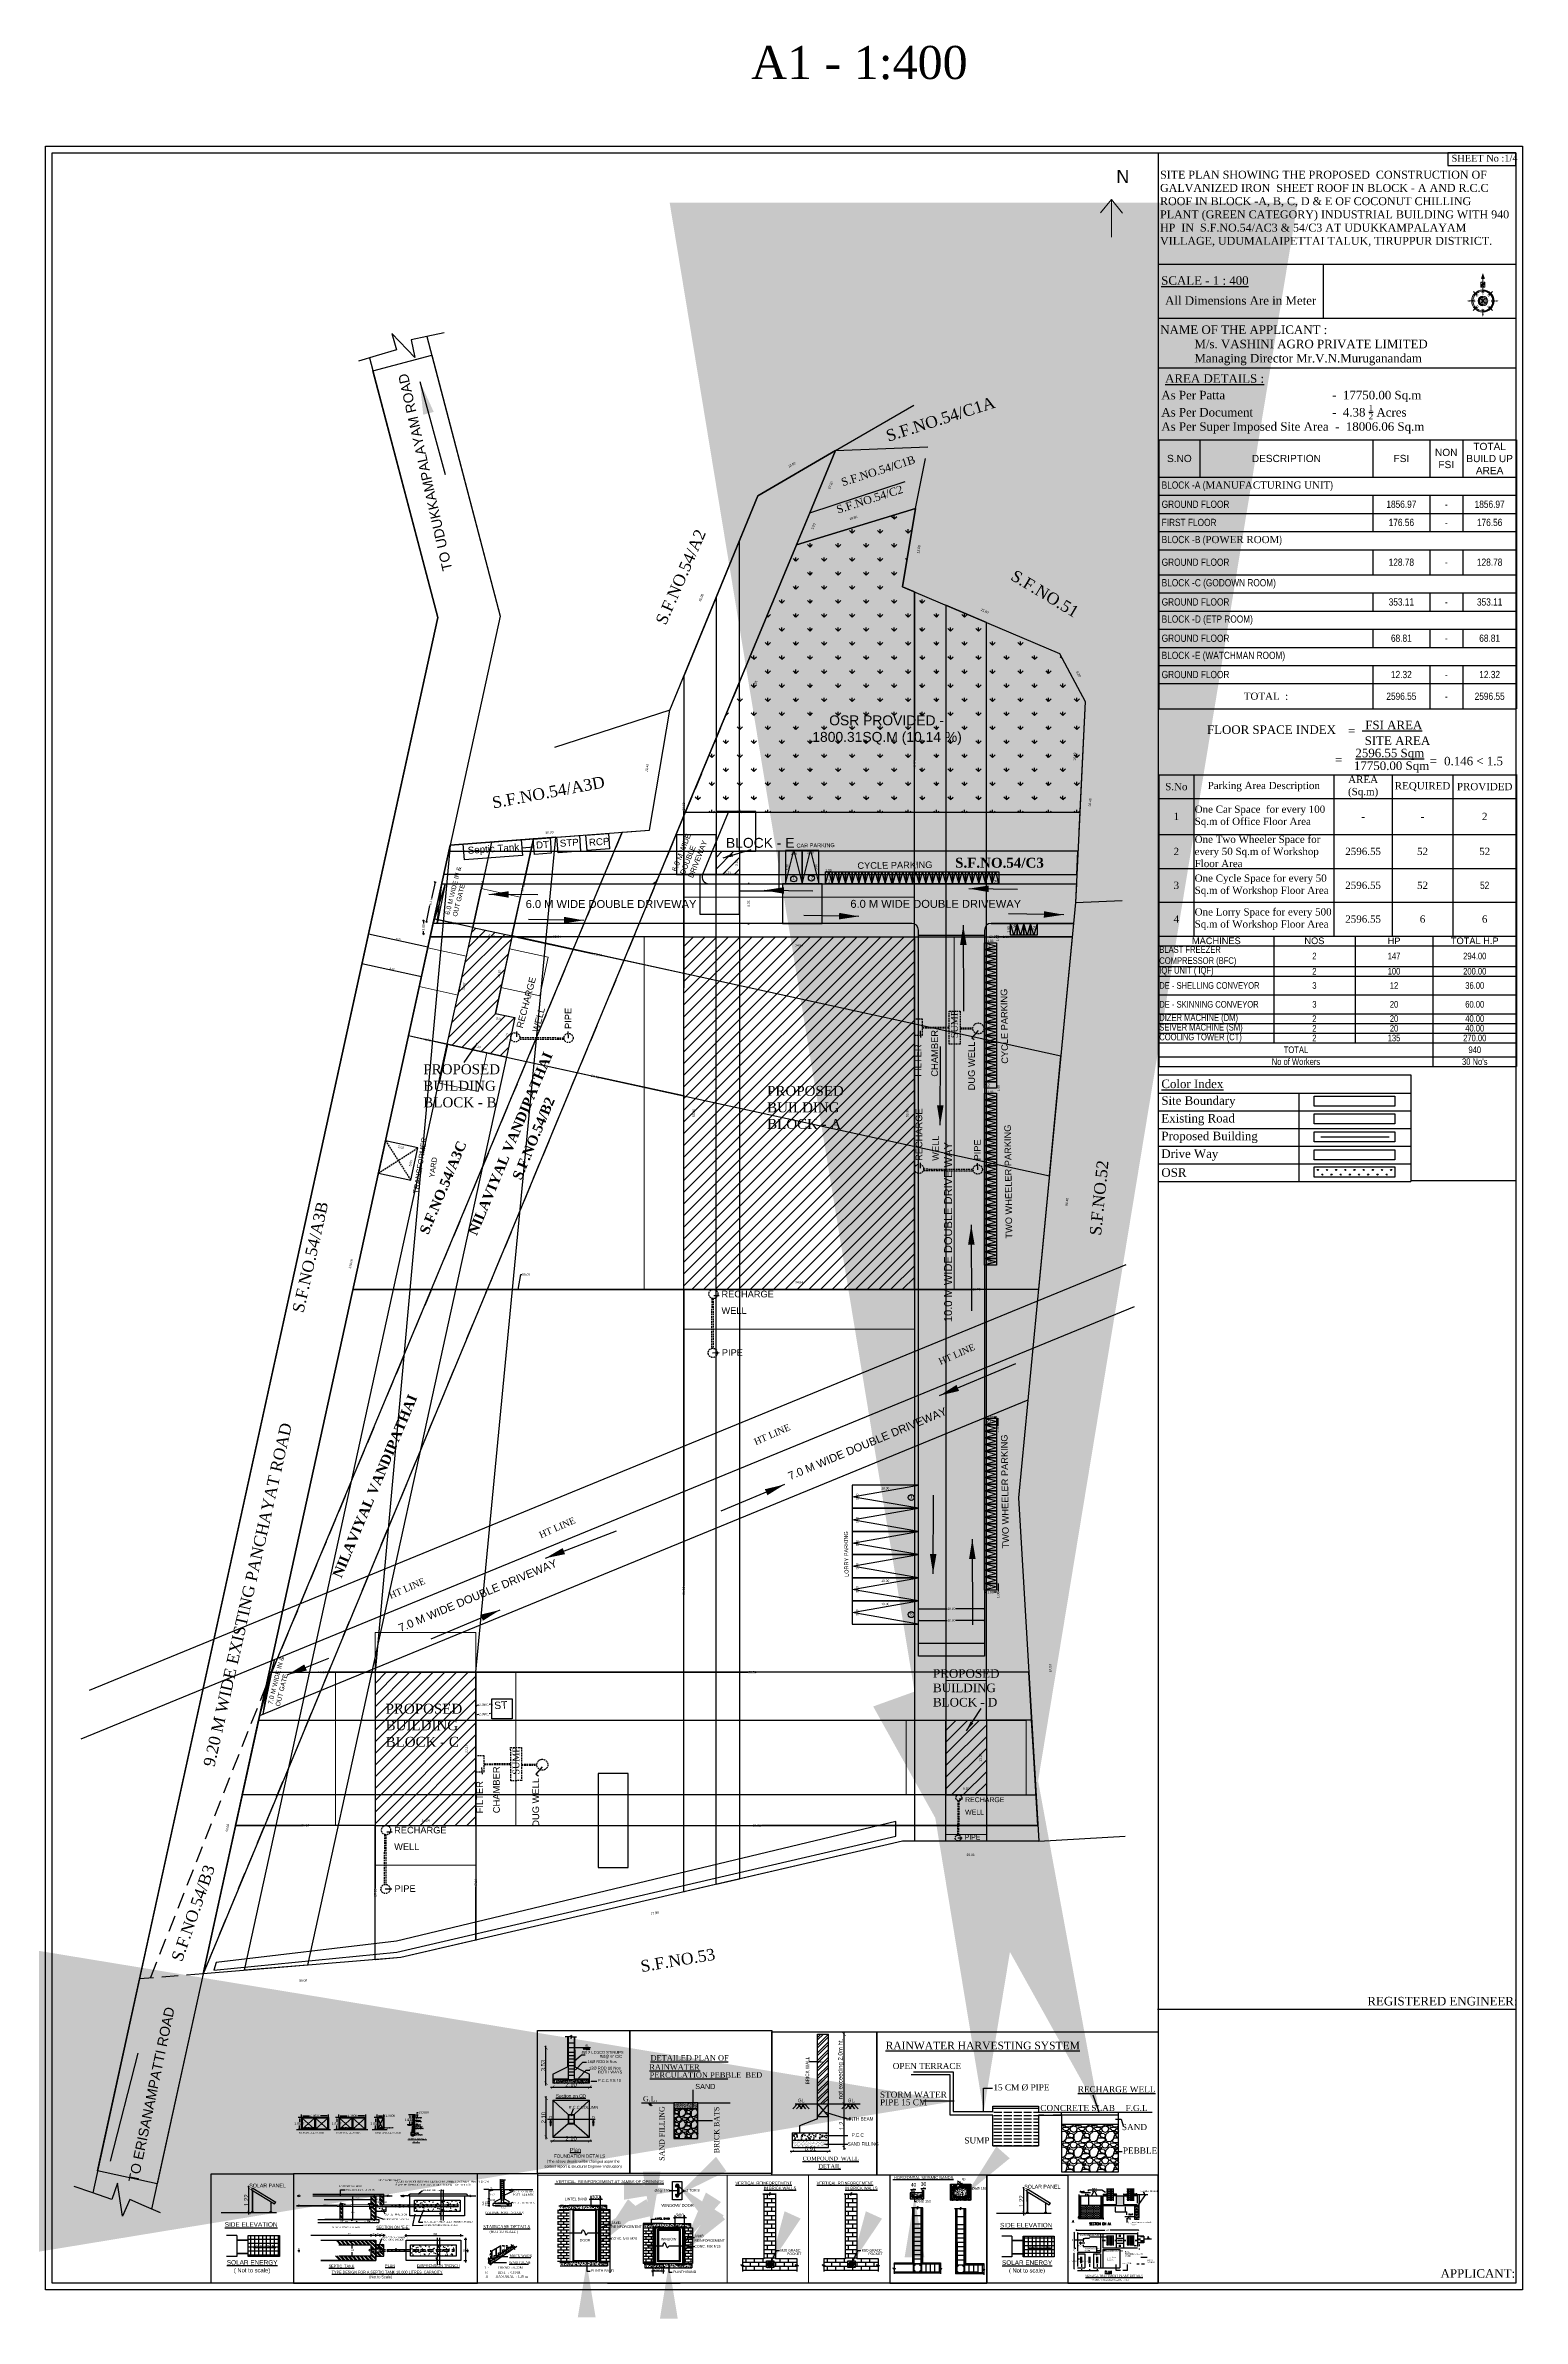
# Model space of a CAD drawing. Header units: metres. Extents: x 7359 to 7957, y 2407 to 2751.
# Drawn here: x 7359.3 to 7582.5, y 2407.1 to 2750.7 of the extents above; entities that cross this region are included whole.
import ezdxf
from ezdxf.enums import TextEntityAlignment as Align

# ---------------------------------------------------------------- set-up
doc = ezdxf.new("R2010")
doc.units = ezdxf.units.M
doc.header["$MEASUREMENT"] = 0
for name, pattern in [('AUDIT_I_100709202200-0', [0.375, 0.25, -0.125]), ('CENTER', [2, 1.25, -0.25, 0.25, -0.25]), ('DASHED', [0.75, 0.5, -0.25]), ('DASHED2', [0.375, 0.25, -0.125]), ('DOT2', [0.125, 0, -0.125])]:
    doc.linetypes.add(name, pattern=pattern)
for name, color, linetype in [('00', 7, 'Continuous'), ('BLK_1_LVL_0_BLDG_FOOT_PRINT', 1, 'Continuous'), ('BLK_1_LVL_0_FRONT_SETBACK', 2, 'Continuous'), ('BLK_1_LVL_0_REAR_SETBACK', 11, 'Continuous'), ('BLK_1_LVL_0_SIDE_SETBACK1', 171, 'Continuous'), ('BLK_1_LVL_0_SIDE_SETBACK2', 102, 'Continuous'), ('BLK_2_LVL_0_BLDG_FOOT_PRINT', 1, 'Continuous'), ('BLK_2_LVL_0_FRONT_SETBACK', 2, 'Continuous'), ('BLK_2_LVL_0_REAR_SETBACK', 11, 'Continuous'), ('BLK_2_LVL_0_SIDE_SETBACK1', 171, 'Continuous'), ('BLK_2_LVL_0_SIDE_SETBACK2', 102, 'Continuous'), ('BLK_3_LVL_0_BLDG_FOOT_PRINT', 1, 'Continuous'), ('BLK_3_LVL_0_FRONT_SETBACK', 2, 'Continuous'), ('BLK_3_LVL_0_REAR_SETBACK', 11, 'Continuous'), ('BLK_3_LVL_0_SIDE_SETBACK1', 171, 'Continuous'), ('BLK_3_LVL_0_SIDE_SETBACK2', 102, 'Continuous'), ('BLK_4_LVL_0_BLDG_FOOT_PRINT', 1, 'Continuous'), ('BLK_4_LVL_0_FRONT_SETBACK', 2, 'Continuous'), ('BLK_4_LVL_0_REAR_SETBACK', 11, 'Continuous'), ('BLK_4_LVL_0_SIDE_SETBACK1', 171, 'Continuous'), ('BLK_4_LVL_0_SIDE_SETBACK2', 102, 'Continuous'), ('BLK_5_INTERNAL_VEHICULAR_ACCESS', 5, 'Continuous'), ('BLK_5_LVL_0_BLDG_FOOT_PRINT', 1, 'Continuous'), ('BLK_5_LVL_0_FRONT_SETBACK', 2, 'Continuous'), ('BLK_5_LVL_0_REAR_SETBACK', 11, 'Continuous'), ('BLK_5_LVL_0_SIDE_SETBACK1', 171, 'Continuous'), ('BLK_5_LVL_0_SIDE_SETBACK2', 102, 'Continuous'), ('COMPOUNDWALL', 58, 'Continuous'), ('CYCLE_PARKING', 250, 'Continuous'), ('DIM', 41, 'Continuous'), ('DISTANCE_BLK', 238, 'Continuous'), ('DRIVE_WAY', 22, 'DOT2'), ('DRIVEWAY', 22, 'DOT2'), ('LORRY_PARKING', 175, 'Continuous'), ('MAIN_GATE', 57, 'Continuous'), ('OSR_PLAN', 82, 'Continuous'), ('PER_AISLE_WIDTH', 7, 'Continuous'), ('PLOT_BOUNDARY', 70, 'Continuous'), ('PLOT_BOUNDARY_DEDUCT', 70, 'Continuous'), ('ROAD_WIDTH', 7, 'Continuous'), ('RWH', 130, 'Continuous'), ('SEPTIC_TANK', 146, 'Continuous'), ('SEPTIC_TANK_1', 146, 'Continuous'), ('SOLAR_PANEL', 3, 'Continuous'), ('SURRENDER_ROAD_WIDTH', 2, 'Continuous'), ('TRANSFORMER_YARD', 7, 'Continuous'), ('TWO_WHEELER_DRIVE_WAY', 7, 'Continuous'), ('WALL', 125, 'Continuous'), ('WICKET_GATE', 57, 'Continuous')]:
    doc.layers.add(name, color=color, linetype=linetype)
for name, color, linetype, plot in [('BLK_1_COVERED_AREA', 140, 'Continuous', False), ('PARKING_SLOT', 30, 'Continuous', False), ('TWO_WHEELER_PARKING', 2, 'Continuous', False)]:
    doc.layers.add(name, color=color, linetype=linetype, plot=plot)
for name, color, linetype, lineweight in [('BLK_1_INTERNAL_VEHICULAR_ACCESS', 161, 'Continuous', 0), ('BLK_2_INTERNAL_VEHICULAR_ACCESS', 161, 'Continuous', 0), ('BLK_3_INTERNAL_VEHICULAR_ACCESS', 161, 'Continuous', 0), ('BLK_4_INTERNAL_VEHICULAR_ACCESS', 161, 'Continuous', 0), ('DIST_CL_ROAD', 7, 'Continuous', 0), ('NORTH_DIRECTION', 7, 'Continuous', 0), ('NOTIFIED_ROAD', 183, 'Continuous', 13), ('Text', 7, 'Continuous', 9)]:
    doc.layers.add(name, color=color, linetype=linetype, lineweight=lineweight)
doc.styles.add('00', font='romantic.ttf')
doc.styles.add('5', font='romantic.ttf')
doc.styles.add('B', font='romantic.ttf')
doc.styles.add('DIM', font='swissc.ttf')
doc.styles.add('HANDWRITE', font='ARIALN.TTF')
doc.styles.add('i', font='romantic.ttf')
doc.styles.add('plan9', font='times.ttf', dxfattribs={"height": 9})
doc.styles.add('RD', font='swisscl.ttf')
doc.styles.add('ROMAN', font='romans.shx')
doc.styles.add('RomanS', font='')
doc.styles.add('ROMANT', font='romant.shx', dxfattribs={"width": 0.8, "height": 60})
doc.styles.add('RS', font='simplex.shx', dxfattribs={"height": 9})
doc.styles.add('rt', font='times.ttf')
doc.styles.add('Simplex', font='simplex.shx', dxfattribs={"width": 0.75, "height": 0.23})
doc.styles.get("Standard").update_dxf_attribs({"font": 'arial.ttf', "height": 0.35})
doc.styles.add('style3', font='romans.shx', dxfattribs={"width": 0.8})
doc.styles.add('T', font='ROMI____.pfb', dxfattribs={"width": 1.2, "height": 24})
doc.styles.add('T1', font='ROMANS.shx', dxfattribs={"width": 0.96, "height": 4})
doc.styles.add('TIMES NEW ROMAN', font='times.ttf')
doc.styles.add('USA TEXT', font='GOTHIC.TTF')
doc.styles.get('RomanS').set_extended_font_data('Arabic Typesetting')
doc.linetypes.add('POWER', pattern='A,5,-0.2,[131,ltypeshp.shx,S=0.2,R=0,X=-0.2,Y=0],-0.4,[131,ltypeshp.shx,S=0.2,R=180,X=0.2,Y=0],-0.4,[131,ltypeshp.shx,S=0.2,R=0,X=-0.2,Y=0],-0.4,[131,ltypeshp.shx,S=0.2,R=180,X=0.2,Y=0],-0.4,[131,ltypeshp.shx,S=0.2,R=0,X=-0.2,Y=0],-0.4,[131,ltypeshp.shx,S=0.2,R=180,X=0.2,Y=0],-0.2', length=7.4)
doc.dimstyles.new('1', dxfattribs={"dimtxt": 1, "dimasz": 0.15, "dimexe": 0.05, "dimexo": 0.4, "dimgap": 0.05, "dimtad": 0, "dimzin": 0, "dimdsep": 46, "dimtxsty": 'Standard', "dimblk": 'OBLIQUE', "dimcen": 0.09, "dimdle": 0.15, "dimse1": 1, "dimse2": 1, "dimsd1": 1, "dimsd2": 1, "dimclrd": 256, "dimadec": 0, "dimazin": 0, "dimtm": 1e-09, "dimtfac": 1, "dimtofl": 0, "dimtmove": 0, "dimatfit": 3, "dimldrblk": 'OBLIQUE', "dimfxl": 0, "dimtolj": 1, "dimtzin": 0, "dimarcsym": 0})
doc.dimstyles.new('APP', dxfattribs={"dimscale": 0, "dimtxt": 0.23, "dimasz": 0.1, "dimexe": 0.18, "dimexo": 0.0625, "dimgap": 0, "dimtad": 0, "dimzin": 4, "dimdsep": 46, "dimtxsty": 'Standard', "dimblk1": 'OBLIQUE', "dimblk2": 'OBLIQUE', "dimsah": 1, "dimcen": 0.09, "dimse1": 1, "dimse2": 1, "dimclrt": 4, "dimadec": 0, "dimazin": 0, "dimtfac": 1, "dimtmove": 0, "dimatfit": 3, "dimldrblk": 'OBLIQUE', "dimfxl": 0, "dimtolj": 1, "dimtzin": 0, "dimarcsym": 0})
doc.dimstyles.new('Copy of APP', dxfattribs={"dimscale": 0, "dimtxt": 8, "dimasz": 4.5, "dimexe": 9, "dimexo": 9, "dimgap": 2, "dimtad": 0, "dimtih": 1, "dimtoh": 1, "dimzin": 4, "dimdsep": 46, "dimlunit": 4, "dimtxsty": 'style3', "dimblk": 'OPEN90', "dimblk1": 'OPEN90', "dimblk2": 'OBLIQUE', "dimcen": 0.09, "dimse1": 1, "dimse2": 1, "dimclrd": 4, "dimclre": 4, "dimclrt": 2, "dimadec": 0, "dimazin": 0, "dimtfac": 1, "dimtmove": 0, "dimatfit": 3, "dimfxl": 0, "dimtolj": 1, "dimtzin": 0, "dimarcsym": 0})
doc.dimstyles.new('Copy of STANDARD', dxfattribs={"dimtxt": 48, "dimasz": 36, "dimexe": 1, "dimexo": 1, "dimgap": 2, "dimtad": 0, "dimdec": 0, "dimzin": 3, "dimdsep": 46, "dimlunit": 4, "dimtxsty": 'Standard', "dimcen": 0.5, "dimdle": 1, "dimse1": 1, "dimse2": 1, "dimclrd": 4, "dimclre": 9, "dimclrt": 7, "dimadec": 0, "dimazin": 0, "dimtfac": 1, "dimtdec": 0, "dimtofl": 0, "dimtmove": 0, "dimatfit": 3, "dimfxl": 0, "dimtolj": 1, "dimtzin": 0, "dimlwd": -1, "dimarcsym": 0})
doc.dimstyles.new('Copy(2) of Standard', dxfattribs={"dimtxt": 0.3, "dimasz": 0.2, "dimexe": 0.18, "dimexo": 0.0625, "dimgap": 0.09, "dimtad": 0, "dimzin": 0, "dimdsep": 46, "dimtxsty": 'Standard', "dimblk": 'ARCHTICK', "dimcen": 0.09, "dimse1": 1, "dimse2": 1, "dimclrd": 251, "dimclrt": 1, "dimadec": 0, "dimazin": 0, "dimtfac": 1, "dimtofl": 0, "dimtmove": 0, "dimatfit": 3, "dimfxl": 0, "dimtolj": 1, "dimtzin": 0, "dimarcsym": 0})
doc.dimstyles.new('Copy(4) of Standard', dxfattribs={"dimtxt": 0.35, "dimasz": 0.23, "dimexe": 0.18, "dimexo": 0.0625, "dimgap": 0.09, "dimtad": 0, "dimzin": 0, "dimdsep": 46, "dimtxsty": '00', "dimblk": 'ARCHTICK', "dimcen": 0.09, "dimse1": 1, "dimse2": 1, "dimclrd": 256, "dimadec": 0, "dimazin": 0, "dimtfac": 1, "dimtofl": 0, "dimtmove": 0, "dimatfit": 3, "dimfxl": 0, "dimtolj": 1, "dimtzin": 0, "dimarcsym": 0})
doc.dimstyles.new('DIM-100 MM', dxfattribs={"dimtxt": 200, "dimasz": 100, "dimexe": 100, "dimexo": 100, "dimgap": 75, "dimtad": 1, "dimdec": 4, "dimrnd": 1, "dimzin": 12, "dimdsep": 46, "dimtxsty": 'Simplex', "dimblk": 'ARCHTICK', "dimcen": 1, "dimdle": 100, "dimclre": 8, "dimclrt": 140, "dimazin": 0, "dimtfac": 0.75, "dimtdec": 4, "dimtix": 1, "dimtmove": 0, "dimatfit": 3, "dimfxl": 0, "dimfrac": 2, "dimtolj": 1, "dimarcsym": 0})
doc.dimstyles.new('Din', dxfattribs={"dimscale": 0, "dimtxt": 0.3, "dimasz": 0.23, "dimexe": 0.15, "dimexo": 0.15, "dimgap": 0.03, "dimtad": 1, "dimzin": 0, "dimdsep": 46, "dimtxsty": 'DIM', "dimblk": 'ARCHTICK', "dimcen": 0.09, "dimdle": 0.15, "dimse1": 1, "dimse2": 1, "dimclrd": 256, "dimclre": 256, "dimclrt": 7, "dimadec": 0, "dimazin": 3, "dimtfac": 1, "dimtofl": 0, "dimtmove": 1, "dimatfit": 3, "dimfxl": 0, "dimtolj": 1, "dimtzin": 0, "dimarcsym": 0})
doc.dimstyles.new('ISO-25', dxfattribs={"dimtxt": 0.7, "dimasz": 0.1, "dimexe": 0.1, "dimexo": 1, "dimgap": 0.1, "dimtad": 0, "dimdsep": 46, "dimtxsty": 'Standard', "dimblk": 'OBLIQUE', "dimcen": 2.45, "dimse1": 1, "dimse2": 1, "dimadec": 0, "dimazin": 0, "dimtfac": 1, "dimtmove": 0, "dimatfit": 3, "dimldrblk": 'ARCHTICK', "dimfxl": 0, "dimarcsym": 0})
doc.dimstyles.get("Standard").update_dxf_attribs({"dimtxt": 0.18, "dimasz": 0.18, "dimexe": 0.18, "dimexo": 0.0625, "dimgap": 0.09, "dimtad": 0, "dimtih": 1, "dimtoh": 1, "dimdec": 4, "dimzin": 0, "dimdsep": 46, "dimtxsty": 'Standard', "dimcen": 0.09, "dimadec": 0, "dimazin": 0, "dimtfac": 1, "dimtdec": 4, "dimtofl": 0, "dimtmove": 0, "dimatfit": 3, "dimfxl": 0, "dimtolj": 1, "dimtzin": 0, "dimarcsym": 0})
doc.dimstyles.new('STANDARD$0', dxfattribs={"dimtxt": 0.25, "dimasz": 0.18, "dimexe": 0.15, "dimexo": 0.15, "dimgap": 0.1, "dimtad": 0, "dimzin": 0, "dimdsep": 46, "dimtxsty": 'Standard', "dimblk": 'OBLIQUE', "dimcen": 0.0625, "dimdle": 0.02, "dimadec": 0, "dimazin": 0, "dimtfac": 1, "dimtix": 1, "dimtofl": 0, "dimtmove": 2, "dimatfit": 3, "dimldrblk": 'OBLIQUE', "dimfxl": 0, "dimtolj": 1, "dimtzin": 0, "dimarcsym": 0})
pattern_1 = [(0, (25.69422, 18.01658), (0.118125, 0.118125), [0.118125, -0.118125])]
pattern_2 = [(50, (78.30702, -105.57428), (0.21113878, -0.01847225), [0.02207763, -0.24285398]), (355, (78.30702, -105.57428), (-0.040844, 0.22142164), [0.0176621, -0.1942832]), (100.4514, (78.32462, -105.57581), (0.17029492, 0.20294926), [0.0187631, -0.20639412]), (46.1842, (78.30702, -105.5154), (0.3141621, -0.0487236), [0.03311645, -0.364281]), (96.6356, (78.3332, -105.51946), (0.2751352, 0.2867496), [0.02814465, -0.3095911]), (351.1842, (78.30702, -105.5154), (0.275135, 0.2867498), [0.02649316, -0.2914248]), (21, (78.33646, -105.53012), (0.1757106, -0.1185183), [0.02207763, -0.24285398]), (326, (78.33646, -105.53012), (0.07162436, 0.2134613), [0.0176621, -0.1942832]), (71.4514, (78.3511, -105.54), (0.24733504, 0.0949428), [0.0187631, -0.20639412]), (37.5, (78.30702, -105.574275), (0.00357948, 0.09799345), [0, -0.19192824, 0, -0.19722687, 0, -0.19501911]), (7.5, (78.30702, -105.57428), (0.077439375, 0.11610237), [0, -0.11244875, 0, -0.18751271, 0, -0.07432804]), (327.5, (78.24138, -105.574275), (0.15714049, -0.006639443), [0, -0.07359212, 0, -0.2296074, 0, -0.30467136]), (317.5, (78.21194, -105.57428), (0.17167162, 0.02946775), [0, -0.09566975, 0, -0.15248286, 0, -0.21636082])]
pattern_3 = [(50, (85.3119, -107.1181), (0.21113878, -0.01847225), [0.02207763, -0.24285398]), (355, (85.3119, -107.1181), (-0.040844, 0.22142164), [0.0176621, -0.1942832]), (100.4514, (85.32949, -107.11964), (0.17029492, 0.20294926), [0.0187631, -0.20639412]), (46.1842, (85.3119, -107.05923), (0.3141621, -0.0487236), [0.03311645, -0.364281]), (96.6356, (85.33807, -107.0633), (0.2751352, 0.2867496), [0.02814465, -0.3095911]), (351.1842, (85.3119, -107.05923), (0.275135, 0.2867498), [0.02649316, -0.2914248]), (21, (85.34133, -107.07395), (0.1757106, -0.1185183), [0.02207763, -0.24285398]), (326, (85.34133, -107.07395), (0.07162436, 0.2134613), [0.0176621, -0.1942832]), (71.4514, (85.35597, -107.08382), (0.24733504, 0.0949428), [0.0187631, -0.20639412]), (37.5, (85.31189, -107.1181), (0.00357948, 0.09799345), [0, -0.19192824, 0, -0.19722687, 0, -0.19501911]), (7.5, (85.31189, -107.1181), (0.077439375, 0.11610237), [0, -0.11244875, 0, -0.18751271, 0, -0.07432804]), (327.5, (85.24625, -107.1181), (0.15714049, -0.006639443), [0, -0.07359212, 0, -0.2296074, 0, -0.30467136]), (317.5, (85.21681, -107.1181), (0.17167162, 0.02946775), [0, -0.09566975, 0, -0.15248286, 0, -0.21636082])]
pattern_4 = [(50, (78.39533, -110.28285), (0.21113878, -0.01847225), [0.02207763, -0.24285398]), (355, (78.39533, -110.28285), (-0.040844, 0.22142164), [0.0176621, -0.1942832]), (100.4514, (78.41293, -110.28439), (0.17029492, 0.20294926), [0.0187631, -0.20639412]), (46.1842, (78.39533, -110.22397), (0.3141621, -0.0487236), [0.03311645, -0.364281]), (96.6356, (78.4215, -110.22803), (0.2751352, 0.2867496), [0.02814465, -0.30959114]), (351.1842, (78.39533, -110.22397), (0.275135, 0.2867498), [0.02649316, -0.2914248]), (21, (78.42477, -110.23869), (0.1757106, -0.1185183), [0.02207763, -0.24285398]), (326, (78.42477, -110.2387), (0.07162436, 0.2134613), [0.0176621, -0.1942832]), (71.4514, (78.43941, -110.24857), (0.24733504, 0.0949428), [0.0187631, -0.20639412]), (37.5, (78.395334, -110.28285), (0.003579478, 0.09799345), [0, -0.19192824, 0, -0.19722687, 0, -0.19501911]), (7.5, (78.39533, -110.28285), (0.077439375, 0.11610237), [0, -0.11244875, 0, -0.18751271, 0, -0.07432804]), (327.5, (78.32969, -110.28285), (0.15714049, -0.006639443), [0, -0.07359212, 0, -0.2296074, 0, -0.30467136]), (317.5, (78.30025, -110.28285), (0.17167162, 0.02946775), [0, -0.09566975, 0, -0.15248286, 0, -0.21636082])]
pattern_5 = [(50, (85.42515, -110.43042), (0.21113878, -0.01847225), [0.02207763, -0.24285398]), (355, (85.42515, -110.43042), (-0.040844, 0.22142164), [0.0176621, -0.1942832]), (100.4514, (85.44274, -110.43195), (0.17029492, 0.20294926), [0.0187631, -0.20639412]), (46.1842, (85.42515, -110.37154), (0.3141621, -0.0487236), [0.03311645, -0.364281]), (96.6356, (85.45133, -110.3756), (0.2751352, 0.2867496), [0.02814465, -0.3095911]), (351.1842, (85.42515, -110.37154), (0.275135, 0.2867498), [0.02649316, -0.2914248]), (21, (85.45458, -110.38626), (0.1757106, -0.1185183), [0.02207763, -0.24285398]), (326, (85.45458, -110.38626), (0.07162436, 0.2134613), [0.0176621, -0.1942832]), (71.4514, (85.46922, -110.39614), (0.24733504, 0.0949428), [0.0187631, -0.20639412]), (37.5, (85.425145, -110.430415), (0.00357948, 0.09799345), [0, -0.19192824, 0, -0.19722687, 0, -0.19501911]), (7.5, (85.42515, -110.43042), (0.077439375, 0.11610237), [0, -0.11244875, 0, -0.18751271, 0, -0.07432804]), (327.5, (85.3595, -110.430415), (0.15714049, -0.006639443), [0, -0.07359212, 0, -0.2296074, 0, -0.30467136]), (317.5, (85.33006, -110.43042), (0.17167162, 0.02946775), [0, -0.09566975, 0, -0.15248286, 0, -0.21636082])]
pattern_6 = [(50, (47.58635, -82.93337), (0.17946796, -0.01570141), [0.018766, -0.20642588]), (355, (47.58635, -82.93337), (-0.0347174, 0.1882084), [0.0150128, -0.1651407]), (100.4514, (47.6013, -82.93468), (0.14475068, 0.17250687), [0.01594864, -0.175435]), (46.1842, (47.58635, -82.88333), (0.2670378, -0.04141504), [0.028149, -0.3096388]), (96.6356, (47.6086, -82.88678), (0.23386494, 0.24373714), [0.02392296, -0.2631525]), (351.1842, (47.58635, -82.88333), (0.23386475, 0.2437373), [0.0225192, -0.24771106]), (21, (47.61137, -82.89584), (0.14935402, -0.10074056), [0.018766, -0.20642588]), (326, (47.61137, -82.89584), (0.0608807, 0.1814421), [0.0150128, -0.1651407]), (71.4514, (47.62381, -82.90423), (0.2102348, 0.0807014), [0.01594864, -0.175435]), (37.5, (47.586345, -82.93337), (0.003042556, 0.083294434), [0, -0.163139, 0, -0.16764284, 0, -0.16576624]), (7.5, (47.586345, -82.93337), (0.06582347, 0.09868701), [0, -0.09558144, 0, -0.1593858, 0, -0.06317883]), (327.5, (47.53055, -82.93337), (0.133569416, -0.005643526), [0, -0.0625533, 0, -0.19516629, 0, -0.25897065]), (317.5, (47.50553, -82.93337), (0.14592087, 0.02504759), [0, -0.08131929, 0, -0.12961043, 0, -0.1839067])]

# ---------------------------------------------------------------- blocks, each defined once
blk = doc.blocks.new('*D146')
at = {"layer": 'Defpoints', "color": 0}
for p in [(7488.8, 2479.27), (7489.28, 2477.19), (7413.02, 2461.66)]:
    blk.add_point(p, dxfattribs=at)
at = {"color": 1, "insert": (7451.39, 2468.39), "char_height": 0.35, "attachment_point": 5, "rotation": 13.0827}
blk.add_mtext('\\A1;77.80', dxfattribs=at)
blk = doc.blocks.new('_ArchTick')
at = {"color": 0, "linetype": 'ByBlock', "const_width": 0.15}
blk.add_lwpolyline([(-0.5, -0.5), (0.5, 0.5)], dxfattribs=at)
blk = doc.blocks.new('*D147')
at = {"layer": 'Defpoints', "color": 0}
for p in [(7413.02, 2461.66), (7383.12, 2459.24), (7383.3, 2456.99)]:
    blk.add_point(p, dxfattribs=at)
at = {"color": 1, "insert": (7398.25, 2458.2), "char_height": 0.35, "attachment_point": 5, "rotation": 4.6266}
blk.add_mtext('\\A1;30.00', dxfattribs=at)
blk = doc.blocks.new('*D148')
at = {"layer": 'Defpoints', "color": 0}
for p in [(7420.46, 2629.8), (7391.55, 2503.05), (7392.66, 2502.8)]:
    blk.add_point(p, dxfattribs=at)
at = {"color": 1, "insert": (7405.45, 2566.54), "char_height": 0.35, "attachment_point": 5, "rotation": 77.6502}
blk.add_mtext('\\A1;130.00', dxfattribs=at)
blk = doc.blocks.new('*D149')
at = {"layer": 'Defpoints', "color": 0}
for p in [(7465.04, 2683.4), (7466.95, 2682.62), (7453.67, 2650.24)]:
    blk.add_point(p, dxfattribs=at)
at = {"color": 1, "insert": (7458.4, 2667.21), "char_height": 0.35, "attachment_point": 5, "rotation": 67.7177}
blk.add_mtext('\\A1;35.00', dxfattribs=at)
blk = doc.blocks.new('*D150')
at = {"layer": 'Defpoints', "color": 0}
for p in [(7477.97, 2690.73), (7478.71, 2689.45), (7466.95, 2682.62)]:
    blk.add_point(p, dxfattribs=at)
at = {"color": 1, "insert": (7472.09, 2687.31), "char_height": 0.35, "attachment_point": 5, "rotation": 30.1519}
blk.add_mtext('\\A1;13.60', dxfattribs=at)
blk = doc.blocks.new('*D151')
at = {"layer": 'Defpoints', "color": 0}
for p in [(7478.71, 2689.45), (7474.75, 2679.94), (7475.95, 2679.44)]:
    blk.add_point(p, dxfattribs=at)
at = {"color": 1, "insert": (7477.93, 2684.2), "char_height": 0.35, "attachment_point": 5, "rotation": 67.4516}
blk.add_mtext('\\A1;10.20', dxfattribs=at)
blk = doc.blocks.new('*D152')
at = {"layer": 'Defpoints', "color": 0}
for p in [(7490.39, 2682.02), (7490.79, 2680.7), (7472.8, 2675.23)]:
    blk.add_point(p, dxfattribs=at)
at = {"color": 1, "insert": (7481.39, 2679.28), "char_height": 0.35, "attachment_point": 5, "rotation": 16.913}
blk.add_mtext('\\A1;18.80', dxfattribs=at)
blk = doc.blocks.new('*D153')
at = {"layer": 'Defpoints', "color": 0}
for p in [(7490.79, 2680.7), (7492.26, 2680.45), (7488.8, 2668.87)]:
    blk.add_point(p, dxfattribs=at)
at = {"color": 1, "insert": (7491.26, 2674.54), "char_height": 0.35, "attachment_point": 5, "rotation": 80.4739}
blk.add_mtext('\\A1;12.00', dxfattribs=at)
blk = doc.blocks.new('*D154')
at = {"layer": 'Defpoints', "color": 0}
for p in [(7489.38, 2670.24), (7488.8, 2668.87), (7512.54, 2658.76)]:
    blk.add_point(p, dxfattribs=at)
at = {"color": 1, "insert": (7501.25, 2665.19), "char_height": 0.35, "attachment_point": 5, "rotation": 336.942}
blk.add_mtext('\\A1;25.80', dxfattribs=at)
blk = doc.blocks.new('*D155')
at = {"layer": 'Defpoints', "color": 0}
for p in [(7512.54, 2658.76), (7513.48, 2659.27), (7516.41, 2651.53)]:
    blk.add_point(p, dxfattribs=at)
at = {"color": 1, "insert": (7515.42, 2655.65), "char_height": 0.35, "attachment_point": 5, "rotation": 298.1694}
blk.add_mtext('\\A1;8.20', dxfattribs=at)
blk = doc.blocks.new('*D156')
at = {"layer": 'Defpoints', "color": 0}
for p in [(7516.41, 2651.53), (7514.96, 2621.17), (7516.42, 2621.1)]:
    blk.add_point(p, dxfattribs=at)
at = {"color": 1, "insert": (7517.15, 2636.28), "char_height": 0.35, "attachment_point": 5, "rotation": 87.2602}
blk.add_mtext('\\A1;30.40', dxfattribs=at)
blk = doc.blocks.new('*D157')
at = {"layer": 'Defpoints', "color": 0}
for p in [(7514.96, 2621.17), (7517.95, 2620.88), (7506.36, 2531.18)]:
    blk.add_point(p, dxfattribs=at)
at = {"color": 1, "insert": (7513.65, 2575.89), "char_height": 0.35, "attachment_point": 5, "rotation": 84.542}
blk.add_mtext('\\A1;90.40', dxfattribs=at)
blk = doc.blocks.new('*D158')
at = {"layer": 'Defpoints', "color": 0}
for p in [(7506.36, 2531.18), (7509.4, 2479.27), (7512.66, 2479.46)]:
    blk.add_point(p, dxfattribs=at)
at = {"color": 1, "insert": (7511.14, 2505.41), "char_height": 0.35, "attachment_point": 5, "rotation": 93.3534}
blk.add_mtext('\\A1;52.00', dxfattribs=at)
blk = doc.blocks.new('*D159')
at = {"layer": 'Defpoints', "color": 0}
for p in [(7488.8, 2479.27), (7509.4, 2479.27), (7509.4, 2477.19)]:
    blk.add_point(p, dxfattribs=at)
at = {"color": 1, "insert": (7499.1, 2477.19), "char_height": 0.35, "attachment_point": 5}
blk.add_mtext('\\A1;20.60', dxfattribs=at)
blk = doc.blocks.new('*D160')
at = {"layer": 'Defpoints', "color": 0}
for p in [(7392.66, 2502.8), (7382.01, 2459.48), (7383.12, 2459.24)]:
    blk.add_point(p, dxfattribs=at)
at = {"color": 1, "insert": (7386.78, 2481.26), "char_height": 0.35, "attachment_point": 5, "rotation": 77.6502}
blk.add_mtext('\\A1;44.60', dxfattribs=at)
blk = doc.blocks.new('*D161')
at = {"layer": 'Defpoints', "color": 0}
for p in [(7450.51, 2632.88), (7450.57, 2632.1), (7420.46, 2629.8)]:
    blk.add_point(p, dxfattribs=at)
at = {"color": 1, "insert": (7435.46, 2631.73), "char_height": 0.35, "attachment_point": 5, "rotation": 4.376}
blk.add_mtext('\\A1;30.20', dxfattribs=at)
blk = doc.blocks.new('*D162')
at = {"layer": 'Defpoints', "color": 0}
for p in [(7453.67, 2650.24), (7448.67, 2632.43), (7450.57, 2632.1)]:
    blk.add_point(p, dxfattribs=at)
at = {"color": 1, "insert": (7450.22, 2641.49), "char_height": 0.35, "attachment_point": 5, "rotation": 80.2968}
blk.add_mtext('\\A1;18.40', dxfattribs=at)
blk = doc.blocks.new('*D131')
at = {"layer": 'Defpoints', "color": 0}
for p in [(7455.77, 2615.96), (7490.61, 2615.96), (7490.61, 2614.67)]:
    blk.add_point(p, dxfattribs=at)
at = {"color": 0, "insert": (7473.19, 2614.67), "char_height": 0.35, "attachment_point": 5}
blk.add_mtext('\\A1;34.84', dxfattribs=at)
blk = doc.blocks.new('_Oblique')
at = {"color": 0, "lineweight": -2}
blk.add_line((-0.5, -0.5), (0.5, 0.5), dxfattribs=at)
blk = doc.blocks.new('*D132')
at = {"layer": 'Defpoints', "color": 0}
for p in [(7489.52, 2615.96), (7490.61, 2615.96), (7490.61, 2562.66)]:
    blk.add_point(p, dxfattribs=at)
at = {"color": 0, "insert": (7489.52, 2589.31), "char_height": 0.35, "attachment_point": 5, "rotation": 90}
blk.add_mtext('\\A1;53.30', dxfattribs=at)
blk = doc.blocks.new('*D133')
at = {"layer": 'Defpoints', "color": 0}
for p in [(7455.77, 2563.74), (7455.77, 2562.66), (7490.61, 2562.66)]:
    blk.add_point(p, dxfattribs=at)
at = {"color": 0, "insert": (7473.19, 2563.74), "char_height": 0.35, "attachment_point": 5, "rotation": 0}
blk.add_mtext('\\A1;34.84', dxfattribs=at)
blk = doc.blocks.new('*D134')
at = {"layer": 'Defpoints', "color": 0}
for p in [(7455.77, 2615.96), (7457.28, 2615.96), (7455.77, 2562.66)]:
    blk.add_point(p, dxfattribs=at)
at = {"color": 0, "insert": (7457.28, 2589.31), "char_height": 0.35, "attachment_point": 5, "rotation": 90}
blk.add_mtext('\\A1;53.30', dxfattribs=at)
blk = doc.blocks.new('*D135')
at = {"layer": 'Defpoints', "color": 0}
for p in [(7474.75, 2679.94), (7472.8, 2675.23), (7474, 2674.73)]:
    blk.add_point(p, dxfattribs=at)
at = {"color": 1, "insert": (7475.35, 2678), "char_height": 0.35, "attachment_point": 5, "rotation": 67.4516}
blk.add_mtext('\\A1;5.20', dxfattribs=at)
blk = doc.blocks.new('*D26')
at = {"color": 0, "lineweight": -2}
for p, q in [((26.95, 26.58), (26.95, 24.47)), ((26.95, 21.65), (26.95, 23.77))]:
    blk.add_line(p, q, dxfattribs=at)
at = {"layer": 'Defpoints', "color": 0}
for p in [(26.95, 26.58), (27.25, 26.58), (27.25, 21.65)]:
    blk.add_point(p, dxfattribs=at)
at = {"color": 0, "lineweight": -2, "xscale": 0.1, "yscale": 0.1, "zscale": 0.1}
for p, rotation in [((26.95, 26.58), 90), ((26.95, 21.65), 270)]:
    blk.add_blockref('_Oblique', p, dxfattribs=dict(at, rotation=rotation))
at = {"color": 0, "insert": (26.95, 24.12), "char_height": 0.2, "attachment_point": 5, "rotation": 90}
blk.add_mtext('1.70', dxfattribs=at)
blk = doc.blocks.new('*D27')
at = {"color": 0, "lineweight": -2}
for p, q in [((27.25, 26.89), (31.1, 26.89)), ((35.67, 26.89), (31.82, 26.89))]:
    blk.add_line(p, q, dxfattribs=at)
at = {"layer": 'Defpoints', "color": 0}
for p in [(27.25, 26.58), (35.67, 26.89), (35.67, 26.58)]:
    blk.add_point(p, dxfattribs=at)
at = {"color": 0, "lineweight": -2, "xscale": 0.1, "yscale": 0.1, "zscale": 0.1, "rotation": 180}
blk.add_blockref('_Oblique', (27.25, 26.89), dxfattribs=at)
at = {"color": 0, "lineweight": -2, "xscale": 0.1, "yscale": 0.1, "zscale": 0.1}
blk.add_blockref('_Oblique', (35.67, 26.89), dxfattribs=at)
at = {"color": 0, "insert": (31.46, 26.89), "char_height": 0.2, "attachment_point": 5}
blk.add_mtext('3.25', dxfattribs=at)
blk = doc.blocks.new('_Open90')
at = {"color": 0, "linetype": 'ByBlock'}
for p, q in [((-0.5, 0.5), (0, 0)), ((0, 0), (-1, 0)), ((0, 0), (-0.5, -0.5))]:
    blk.add_line(p, q, dxfattribs=at)
blk = doc.blocks.new('*D36')
at = {"lineweight": -2}
blk.add_line((11.32, 5.46), (12.41, 5.46), dxfattribs=at)
at = {"layer": 'Defpoints', "color": 0}
for p in [(11.47, 4.65), (12.26, 5.46), (12.26, 4.63)]:
    blk.add_point(p, dxfattribs=at)
at = {"lineweight": -2, "xscale": 0.23, "yscale": 0.23, "zscale": 0.23, "rotation": 180}
blk.add_blockref('_ArchTick', (11.47, 5.46), dxfattribs=at)
at = {"lineweight": -2, "xscale": 0.23, "yscale": 0.23, "zscale": 0.23}
blk.add_blockref('_ArchTick', (12.26, 5.46), dxfattribs=at)
at = {"color": 7, "insert": (11.87, 5.64), "char_height": 0.3, "attachment_point": 5, "style": 'DIM'}
blk.add_mtext('\\A1;300', dxfattribs=at)
blk = doc.blocks.new('*D34')
at = {"lineweight": -2}
blk.add_line((4.31, 7.01), (5.41, 7.01), dxfattribs=at)
at = {"layer": 'Defpoints', "color": 0}
for p in [(4.46, 6.2), (5.26, 7.01), (5.26, 6.19)]:
    blk.add_point(p, dxfattribs=at)
at = {"lineweight": -2, "xscale": 0.23, "yscale": 0.23, "zscale": 0.23, "rotation": 180}
blk.add_blockref('_ArchTick', (4.46, 7.01), dxfattribs=at)
at = {"lineweight": -2, "xscale": 0.23, "yscale": 0.23, "zscale": 0.23}
blk.add_blockref('_ArchTick', (5.26, 7.01), dxfattribs=at)
at = {"color": 7, "insert": (4.86, 7.2), "char_height": 0.3, "attachment_point": 5, "style": 'DIM'}
blk.add_mtext('\\A1;300', dxfattribs=at)
blk = doc.blocks.new('*D35')
at = {"lineweight": -2}
blk.add_line((9.49, 1.02), (10.58, 1.02), dxfattribs=at)
at = {"layer": 'Defpoints', "color": 0}
for p in [(9.64, 0.17), (10.43, 1.02), (10.43, 0.16)]:
    blk.add_point(p, dxfattribs=at)
at = {"lineweight": -2, "xscale": 0.23, "yscale": 0.23, "zscale": 0.23, "rotation": 180}
blk.add_blockref('_ArchTick', (9.64, 1.02), dxfattribs=at)
at = {"lineweight": -2, "xscale": 0.23, "yscale": 0.23, "zscale": 0.23}
blk.add_blockref('_ArchTick', (10.43, 1.02), dxfattribs=at)
at = {"color": 7, "insert": (10.04, 1.2), "char_height": 0.3, "attachment_point": 5, "style": 'DIM'}
blk.add_mtext('\\A1;300', dxfattribs=at)
blk = doc.blocks.new('*D33')
at = {"lineweight": -2}
blk.add_line((1.71, 7.76), (2.15, 7.76), dxfattribs=at)
at = {"layer": 'Defpoints', "color": 0}
for p in [(2, 7.76), (1.86, 7.52), (2, 7.52)]:
    blk.add_point(p, dxfattribs=at)
at = {"lineweight": -2, "xscale": 0.23, "yscale": 0.23, "zscale": 0.23, "rotation": 180}
blk.add_blockref('_ArchTick', (1.86, 7.76), dxfattribs=at)
at = {"lineweight": -2, "xscale": 0.23, "yscale": 0.23, "zscale": 0.23}
blk.add_blockref('_ArchTick', (2, 7.76), dxfattribs=at)
at = {"color": 7, "insert": (1.96, 8.15), "char_height": 0.3, "attachment_point": 5, "style": 'DIM'}
blk.add_mtext('\\A1;40', dxfattribs=at)
blk = doc.blocks.new('*D31')
at = {"lineweight": -2}
blk.add_line((2.56, 7.83), (2.97, 7.83), dxfattribs=at)
at = {"layer": 'Defpoints', "color": 0}
for p in [(2.82, 7.83), (2.71, 7.21), (2.82, 7.21)]:
    blk.add_point(p, dxfattribs=at)
at = {"lineweight": -2, "xscale": 0.23, "yscale": 0.23, "zscale": 0.23, "rotation": 180}
blk.add_blockref('_ArchTick', (2.71, 7.83), dxfattribs=at)
at = {"lineweight": -2, "xscale": 0.23, "yscale": 0.23, "zscale": 0.23}
blk.add_blockref('_ArchTick', (2.82, 7.83), dxfattribs=at)
at = {"color": 7, "insert": (2.79, 8.21), "char_height": 0.3, "attachment_point": 5, "style": 'DIM'}
blk.add_mtext('\\A1;30', dxfattribs=at)
blk = doc.blocks.new('*D32')
at = {"linetype": 'Continuous', "lineweight": -2}
blk.add_line((5.6, 8.48), (6.02, 8.19), dxfattribs=at)
at = {"layer": 'Defpoints', "color": 0, "linetype": 'Continuous'}
for p in [(5.4, 7.93), (5.58, 7.81), (5.9, 8.27)]:
    blk.add_point(p, dxfattribs=at)
at = {"linetype": 'Continuous', "lineweight": -2, "xscale": 0.23, "yscale": 0.23, "zscale": 0.23}
for p, rotation in [((5.72, 8.39), 145.6187076149246), ((5.9, 8.27), 325.6187076149248)]:
    blk.add_blockref('_ArchTick', p, dxfattribs=dict(at, rotation=rotation))
at = {"color": 7, "linetype": 'Continuous', "insert": (6.1, 8.61), "char_height": 0.2, "attachment_point": 5, "rotation": 325.6187, "style": 'DIM'}
blk.add_mtext('\\A1;40', dxfattribs=at)
blk = doc.blocks.new('*D25')
at = {"lineweight": -2}
blk.add_line((2.59, 4.71), (2.59, 6.68), dxfattribs=at)
at = {"layer": 'Defpoints', "color": 0}
for p in [(2.59, 6.53), (2.85, 6.53), (2.79, 4.86)]:
    blk.add_point(p, dxfattribs=at)
at = {"lineweight": -2, "xscale": 0.23, "yscale": 0.23, "zscale": 0.23}
for p, rotation in [((2.59, 6.53), 90), ((2.59, 4.86), 270)]:
    blk.add_blockref('_ArchTick', p, dxfattribs=dict(at, rotation=rotation))
at = {"color": 7, "insert": (2.41, 5.7), "char_height": 0.3, "attachment_point": 5, "rotation": 90, "style": 'DIM'}
blk.add_mtext('\\A1;1.22', dxfattribs=at)
blk = doc.blocks.new('*D28')
at = {"lineweight": -2}
blk.add_line((4.98, 4.75), (4.98, 9.84), dxfattribs=at)
at = {"layer": 'Defpoints', "color": 0}
for p in [(3.9, 9.69), (4.98, 9.69), (3.9, 4.9)]:
    blk.add_point(p, dxfattribs=at)
at = {"lineweight": -2, "xscale": 0.23, "yscale": 0.23, "zscale": 0.23}
for p, rotation in [((4.98, 9.69), 90), ((4.98, 4.9), 270)]:
    blk.add_blockref('_ArchTick', p, dxfattribs=dict(at, rotation=rotation))
at = {"color": 7, "insert": (4.76, 7.29), "char_height": 0.3, "attachment_point": 5, "rotation": 90, "style": 'DIM'}
blk.add_mtext('\\A1;not exceeding 2.0m ht.', dxfattribs=at)
blk = doc.blocks.new('*D29')
at = {"lineweight": -2}
blk.add_line((4.98, 1.75), (4.98, 5.05), dxfattribs=at)
at = {"layer": 'Defpoints', "color": 0}
for p in [(4.39, 4.9), (4.98, 4.9), (4.39, 1.9)]:
    blk.add_point(p, dxfattribs=at)
at = {"lineweight": -2, "xscale": 0.23, "yscale": 0.23, "zscale": 0.23}
for p, rotation in [((4.98, 4.9), 90), ((4.98, 1.9), 270)]:
    blk.add_blockref('_ArchTick', p, dxfattribs=dict(at, rotation=rotation))
at = {"color": 7, "insert": (4.8, 3.4), "char_height": 0.3, "attachment_point": 5, "rotation": 90, "style": 'DIM'}
blk.add_mtext('\\A1;1.2', dxfattribs=at)
blk = doc.blocks.new('*D30')
at = {"lineweight": -2}
blk.add_line((4.05, 1.63), (1.26, 1.63), dxfattribs=at)
at = {"layer": 'Defpoints', "color": 0}
for p in [(1.41, 2.12), (1.41, 1.63), (3.9, 2.12)]:
    blk.add_point(p, dxfattribs=at)
at = {"lineweight": -2, "xscale": 0.23, "yscale": 0.23, "zscale": 0.23, "rotation": 180}
blk.add_blockref('_ArchTick', (1.41, 1.63), dxfattribs=at)
at = {"lineweight": -2, "xscale": 0.23, "yscale": 0.23, "zscale": 0.23}
blk.add_blockref('_ArchTick', (3.9, 1.63), dxfattribs=at)
at = {"color": 7, "insert": (2.66, 1.82), "char_height": 0.3, "attachment_point": 5, "style": 'DIM'}
blk.add_mtext('\\A1;0.91', dxfattribs=at)
blk = doc.blocks.new('A$C6C0F68FF')
for p, q in [((14.01, 8.85), (14.01, 7.41)), ((14.22, 8.85), (14.22, 7.73)), ((8.01, 7.45), (0.31, 7.35)), ((0.31, 7.35), (8.01, 7.28)), ((0.4, 8.32), (0.41, 8.33)), ((0.4, 8.26), (0.47, 8.33)), ((0.45, 8.23), (0.4, 8.28)), ((0.51, 8.23), (0.41, 8.33)), ((0.44, 8.23), (0.54, 8.33)), ((0.7, 7.35), (0.45, 7.35)), ((0.46, 7.45), (0.7, 7.35)), ((0.7, 7.35), (0.46, 7.28)), ((0.58, 8.23), (0.48, 8.33)), ((0.5, 8.23), (0.6, 8.33)), ((0.64, 8.24), (0.54, 8.33)), ((0.57, 8.23), (0.64, 8.31)), ((0.64, 8.3), (0.61, 8.33)), ((0.63, 8.23), (0.64, 8.24)), ((1.86, 8.46), (8.57, 8.46)), ((1.86, 8.31), (7.93, 8.31)), ((2.62, 8.31), (7.81, 8.31)), ((2.92, 7.94), (7.47, 7.94)), ((2.99, 8.31), (7.81, 8.31)), ((4.45, 6.04), (4.45, 7.4)), ((4.69, 7.01), (4.45, 7.25)), ((4.69, 6.88), (4.45, 7.12)), ((4.69, 6.63), (4.45, 6.87)), ((4.69, 6.5), (4.45, 6.74)), ((4.69, 6.25), (4.45, 6.48)), ((4.69, 7.27), (4.48, 7.48)), ((4.69, 7.39), (4.56, 7.52)), ((4.69, 6.04), (4.69, 7.4)), ((5.6, 8.32), (5.6, 6.04)), ((7.37, 7.55), (7.1, 7.55)), ((7.1, 7.55), (7.1, 7.48)), ((7.37, 7.48), (7.1, 7.48)), ((7.22, 7.48), (7.22, 7.07)), ((7.22, 7.07), (7.37, 7.07)), ((7.37, 7.43), (7.37, 8.31)), ((7.81, 7.73), (7.37, 8.16)), ((7.81, 7.6), (7.37, 8.03)), ((7.73, 7.43), (7.37, 7.78)), ((7.6, 7.43), (7.37, 7.65)), ((7.81, 7.43), (7.37, 7.43)), ((8.24, 7.28), (7.37, 7.28)), ((7.37, 6.04), (7.37, 7.28)), ((7.81, 6.84), (7.37, 7.27)), ((7.81, 6.58), (7.37, 7.01)), ((7.81, 6.45), (7.37, 6.89)), ((7.81, 6.2), (7.37, 6.63)), ((7.81, 6.07), (7.37, 6.51)), ((7.81, 7.98), (7.48, 8.31)), ((7.81, 6.96), (7.49, 7.28)), ((7.57, 7.35), (8.1, 7.35)), ((7.81, 8.11), (7.6, 8.31)), ((7.7, 8.31), (7.7, 8.46)), ((7.72, 7.94), (7.86, 7.94)), ((7.81, 7.22), (7.74, 7.28)), ((7.81, 8.31), (8.57, 8.31)), ((7.81, 7.43), (7.81, 8.31)), ((7.81, 8.31), (7.81, 7.43)), ((7.81, 6.04), (7.81, 7.28)), ((7.81, 7.28), (7.81, 6.04)), ((7.81, 7.28), (8.79, 7.28)), ((7.81, 6.81), (7.81, 7.28)), ((8.79, 6.81), (7.81, 6.81)), ((7.93, 6.81), (7.9, 6.83)), ((7.94, 6.83), (7.9, 6.83)), ((7.97, 7.25), (7.94, 7.24)), ((7.97, 7.21), (7.94, 7.24)), ((7.94, 6.81), (7.94, 6.83)), ((7.97, 7.21), (7.97, 7.25)), ((8.13, 7.94), (8.24, 7.94)), ((8.2, 7.07), (8.18, 7.11)), ((8.22, 7.1), (8.18, 7.11)), ((8.19, 8.31), (8.19, 7.43)), ((8.57, 7.73), (8.19, 8.11)), ((8.57, 7.61), (8.19, 7.99)), ((8.49, 7.43), (8.19, 7.73)), ((8.37, 7.43), (8.19, 7.6)), ((8.24, 7.43), (8.19, 7.43)), ((8.2, 7.07), (8.22, 7.1)), ((8.24, 8.31), (8.24, 8.46)), ((8.57, 7.99), (8.24, 8.31)), ((8.24, 7.43), (9.34, 7.43)), ((8.24, 7.28), (9.34, 7.28)), ((8.37, 6.88), (8.34, 6.91)), ((8.37, 6.91), (8.34, 6.91)), ((8.57, 8.12), (8.37, 8.31)), ((8.37, 6.88), (8.37, 6.91)), ((8.44, 7.22), (8.4, 7.27)), ((8.45, 7.27), (8.4, 7.27)), ((8.44, 7.22), (8.45, 7.27)), ((8.48, 7.94), (8.57, 7.94)), ((8.57, 7.9), (8.57, 8.46)), ((8.57, 8.31), (9.39, 8.31)), ((8.57, 7.43), (8.57, 7.9)), ((8.62, 6.93), (8.6, 6.97)), ((8.64, 6.96), (8.6, 6.97)), ((8.62, 6.93), (8.64, 6.96)), ((8.79, 6.97), (8.77, 6.99)), ((8.79, 6.99), (8.77, 6.99)), ((8.79, 7.28), (8.79, 6.81)), ((8.88, 8.32), (8.89, 8.33)), ((8.88, 8.26), (8.95, 8.33)), ((8.93, 8.23), (8.88, 8.28)), ((9, 8.23), (8.9, 8.33)), ((8.92, 8.23), (9.02, 8.33)), ((9.06, 8.23), (8.96, 8.33)), ((8.98, 8.23), (9.08, 8.33)), ((9.12, 8.24), (9.03, 8.33)), ((9.05, 8.23), (9.12, 8.31)), ((9.12, 8.3), (9.09, 8.33)), ((9.11, 8.23), (9.12, 8.24)), ((9.31, 7.43), (9.34, 7.43)), ((9.31, 7.28), (9.34, 7.28)), ((9.34, 7.44), (9.34, 7.25)), ((9.34, 7.44), (9.39, 7.43)), ((9.34, 7.43), (9.67, 7.43)), ((9.34, 7.28), (9.67, 7.28)), ((9.34, 7.25), (9.39, 7.28)), ((9.36, 7.43), (9.36, 7.27)), ((9.36, 7.43), (9.36, 7.43)), ((9.36, 7.28), (9.36, 7.28)), ((9.39, 7.43), (9.39, 7.28)), ((9.64, 7.43), (9.67, 7.43)), ((9.64, 7.28), (9.67, 7.28)), ((9.67, 7.44), (9.67, 7.25)), ((9.67, 7.44), (9.72, 7.43)), ((9.67, 7.25), (9.72, 7.28)), ((9.69, 7.43), (9.69, 7.27)), ((9.72, 7.43), (10.05, 7.43)), ((9.72, 7.43), (9.72, 7.28)), ((9.72, 7.28), (10.05, 7.28)), ((10.05, 7.51), (10.05, 7.2)), ((10.1, 7.51), (10.1, 7.2)), ((10.13, 7.43), (10.41, 7.43)), ((10.13, 7.28), (10.41, 7.28)), ((11.06, 8.3), (10.16, 8.3)), ((10.27, 8.29), (10.28, 8.3)), ((10.27, 8.22), (10.35, 8.3)), ((10.33, 8.2), (10.27, 8.25)), ((10.39, 8.2), (10.29, 8.3)), ((10.31, 8.2), (10.41, 8.3)), ((10.46, 8.2), (10.36, 8.3)), ((10.38, 8.2), (10.48, 8.3)), ((10.41, 7.47), (10.41, 7.23)), ((10.41, 7.47), (10.43, 7.44)), ((10.41, 7.23), (10.43, 7.25)), ((10.52, 8.2), (10.42, 8.3)), ((10.43, 7.44), (10.43, 7.25)), ((10.43, 7.44), (10.45, 7.44)), ((10.43, 7.25), (10.45, 7.26)), ((10.44, 8.2), (10.52, 8.27)), ((10.45, 7.44), (10.45, 7.26)), ((10.45, 7.43), (10.87, 7.43)), ((10.45, 7.28), (10.87, 7.28)), ((10.52, 8.27), (10.49, 8.3)), ((10.51, 8.2), (10.52, 8.21)), ((10.82, 8.3), (11.07, 8.47)), ((10.87, 7.47), (10.9, 7.44)), ((10.87, 7.47), (10.87, 7.23)), ((10.87, 7.23), (10.9, 7.25)), ((10.9, 7.44), (10.92, 7.44)), ((10.9, 7.44), (10.9, 7.25)), ((10.9, 7.25), (10.92, 7.26)), ((10.92, 7.44), (10.92, 7.26)), ((10.92, 7.43), (11.8, 7.43)), ((10.92, 7.28), (11.8, 7.28)), ((11.06, 8.3), (16.25, 8.3)), ((11.06, 6.38), (11.06, 8.3)), ((11.07, 8.47), (16.41, 8.47)), ((11.49, 7.87), (15.82, 7.87)), ((11.49, 6.81), (11.49, 7.87)), ((15.82, 6.81), (11.49, 6.81)), ((11.53, 7.43), (11.53, 7.43)), ((11.53, 7.43), (11.53, 7.43)), ((11.6, 7.12), (11.56, 7.11)), ((11.59, 7.08), (11.56, 7.11)), ((11.59, 7.08), (11.6, 7.12)), ((11.63, 7.06), (11.59, 7.11)), ((11.64, 7.11), (11.59, 7.11)), ((11.63, 7.53), (11.6, 7.52)), ((11.63, 7.49), (11.6, 7.52)), ((11.63, 7.49), (11.63, 7.53)), ((11.63, 7.06), (11.64, 7.11)), ((11.74, 7.73), (11.68, 7.72)), ((11.73, 7.68), (11.68, 7.72)), ((11.73, 6.9), (11.71, 6.94)), ((11.75, 6.93), (11.71, 6.94)), ((11.72, 7.43), (11.76, 7.48)), ((11.73, 7.68), (11.74, 7.73)), ((11.73, 6.9), (11.75, 6.93)), ((11.77, 7.73), (11.76, 7.77)), ((11.79, 7.76), (11.76, 7.77)), ((11.76, 7.48), (11.89, 7.48)), ((11.77, 7.73), (11.79, 7.76)), ((11.8, 7.47), (11.8, 7.23)), ((11.8, 7.47), (11.83, 7.45)), ((11.8, 7.23), (11.83, 7.25)), ((11.83, 7.45), (11.83, 7.25)), ((11.83, 7.45), (11.85, 7.44)), ((11.83, 7.25), (11.85, 7.26)), ((11.85, 7.44), (11.85, 7.26)), ((11.85, 7.43), (15.66, 7.43)), ((11.85, 7.28), (15.64, 7.28)), ((11.92, 7.43), (11.89, 7.48)), ((11.96, 7.25), (11.95, 7.28)), ((11.96, 7.25), (11.98, 7.28)), ((11.98, 7.28), (11.96, 7.28)), ((12.03, 7.2), (12, 7.19)), ((12.03, 7.16), (12, 7.19)), ((12.07, 7.61), (12.03, 7.6)), ((12.06, 7.57), (12.03, 7.6)), ((12.03, 7.16), (12.03, 7.2)), ((12.06, 7.57), (12.07, 7.61)), ((12.19, 7.59), (12.18, 7.63)), ((12.21, 7.62), (12.18, 7.63)), ((12.19, 7.59), (12.21, 7.62)), ((12.23, 7.43), (12.27, 7.48)), ((12.3, 7.19), (12.24, 7.18)), ((12.29, 7.14), (12.24, 7.18)), ((12.27, 7.48), (12.39, 7.48)), ((12.29, 7.14), (12.3, 7.19)), ((12.31, 7.47), (12.31, 7.23)), ((12.31, 7.47), (12.33, 7.45)), ((12.31, 7.23), (12.33, 7.25)), ((12.33, 7.45), (12.35, 7.44)), ((12.33, 7.45), (12.33, 7.25)), ((12.33, 7.25), (12.35, 7.26)), ((12.38, 7.75), (12.34, 7.8)), ((12.39, 7.8), (12.34, 7.8)), ((12.35, 7.44), (12.35, 7.26)), ((12.38, 7.11), (12.36, 7.15)), ((12.4, 7.14), (12.36, 7.15)), ((12.38, 7.75), (12.39, 7.8)), ((12.38, 7.11), (12.4, 7.14)), ((12.42, 7.43), (12.39, 7.48)), ((12.43, 6.83), (12.39, 6.86)), ((12.43, 6.86), (12.39, 6.86)), ((12.47, 7.28), (12.43, 7.27)), ((12.46, 7.24), (12.43, 7.27)), ((12.43, 6.83), (12.43, 6.86)), ((12.46, 7.24), (12.47, 7.28)), ((12.5, 7.69), (12.47, 7.68)), ((12.5, 7.65), (12.47, 7.68)), ((12.5, 7.65), (12.5, 7.69)), ((12.61, 7.45), (12.59, 7.49)), ((12.63, 7.48), (12.59, 7.49)), ((12.6, 7.43), (12.64, 7.48)), ((12.61, 7.45), (12.63, 7.48)), ((12.64, 7.48), (12.76, 7.48)), ((12.68, 7.47), (12.7, 7.45)), ((12.68, 7.47), (12.68, 7.23)), ((12.68, 7.23), (12.7, 7.25)), ((12.7, 7.45), (12.7, 7.25)), ((12.7, 7.45), (12.72, 7.44)), ((12.7, 7.25), (12.72, 7.26)), ((12.72, 7.44), (12.72, 7.26)), ((12.79, 7.43), (12.76, 7.48)), ((12.79, 6.97), (12.78, 7.01)), ((12.81, 7), (12.78, 7.01)), ((12.79, 6.97), (12.81, 7)), ((12.84, 7.8), (12.83, 7.84)), ((12.86, 7.82), (12.83, 7.84)), ((12.86, 6.91), (12.83, 6.94)), ((12.86, 6.94), (12.83, 6.94)), ((12.84, 7.8), (12.86, 7.82)), ((12.86, 6.91), (12.86, 6.94)), ((12.94, 7.77), (12.9, 7.76)), ((12.93, 7.73), (12.9, 7.76)), ((12.95, 7.27), (12.9, 7.26)), ((12.95, 7.21), (12.9, 7.26)), ((12.93, 7.73), (12.94, 7.77)), ((12.95, 7.21), (12.95, 7.27)), ((12.98, 7.43), (13.03, 7.48)), ((13.04, 7.83), (13, 7.87)), ((13.03, 7.48), (13.15, 7.48)), ((13.04, 7.83), (13.05, 7.87)), ((13.06, 7.47), (13.06, 7.23)), ((13.06, 7.47), (13.09, 7.45)), ((13.06, 7.23), (13.09, 7.25)), ((13.09, 7.45), (13.11, 7.44)), ((13.09, 7.45), (13.09, 7.25)), ((13.09, 7.25), (13.11, 7.26)), ((13.11, 7.44), (13.11, 7.26)), ((13.18, 7.43), (13.15, 7.48)), ((13.21, 6.83), (13.2, 6.87)), ((13.23, 6.86), (13.2, 6.87)), ((13.21, 6.83), (13.23, 6.86)), ((13.26, 7.66), (13.24, 7.7)), ((13.28, 7.68), (13.24, 7.7)), ((13.26, 7.66), (13.28, 7.68)), ((13.29, 6.99), (13.26, 7.02)), ((13.3, 7.02), (13.26, 7.02)), ((13.29, 6.99), (13.3, 7.02)), ((13.33, 7.44), (13.3, 7.43)), ((13.3, 7.43), (13.3, 7.43)), ((13.37, 7.85), (13.33, 7.84)), ((13.37, 7.81), (13.33, 7.84)), ((13.33, 7.43), (13.33, 7.44)), ((13.37, 7.81), (13.37, 7.85)), ((13.41, 7.43), (13.45, 7.48)), ((13.45, 7.17), (13.43, 7.21)), ((13.46, 7.2), (13.43, 7.21)), ((13.45, 7.48), (13.58, 7.48)), ((13.45, 7.17), (13.46, 7.2)), ((13.49, 7.47), (13.52, 7.45)), ((13.49, 7.47), (13.49, 7.23)), ((13.49, 7.23), (13.52, 7.25)), ((13.52, 7.45), (13.54, 7.44)), ((13.52, 7.45), (13.52, 7.25)), ((13.52, 7.25), (13.54, 7.26)), ((13.54, 7.44), (13.54, 7.26)), ((13.61, 7.43), (13.58, 7.48)), ((13.68, 7.51), (13.66, 7.56)), ((13.7, 7.54), (13.66, 7.56)), ((13.68, 7.51), (13.7, 7.54)), ((13.73, 7.07), (13.69, 7.1)), ((13.73, 7.1), (13.69, 7.1)), ((13.77, 7.52), (13.73, 7.51)), ((13.76, 7.48), (13.73, 7.51)), ((13.73, 7.07), (13.73, 7.1)), ((13.76, 7.48), (13.77, 7.52)), ((13.86, 7.03), (13.85, 7.07)), ((13.88, 7.06), (13.85, 7.07)), ((13.86, 7.03), (13.88, 7.06)), ((13.88, 7.41), (14.01, 7.37)), ((14.01, 7.41), (13.88, 7.41)), ((14.01, 6.62), (13.88, 6.62)), ((13.88, 6.62), (14.01, 6.58)), ((13.91, 7.86), (13.91, 7.87)), ((13.91, 7.86), (13.91, 7.87)), ((14.01, 7.37), (13.91, 7.36)), ((13.91, 7.36), (14.01, 7.33)), ((14.01, 6.58), (13.91, 6.57)), ((13.91, 6.57), (14.01, 6.55)), ((14.01, 7.33), (13.93, 7.31)), ((13.93, 7.31), (14.01, 7.31)), ((14.01, 6.55), (13.93, 6.53)), ((13.93, 6.53), (14.01, 6.52)), ((14.01, 7.34), (14.01, 7.33)), ((14.01, 7.31), (14.01, 6.62)), ((14.01, 6.52), (14.01, 5.97)), ((14.22, 7.73), (14.09, 7.73)), ((14.09, 7.73), (14.22, 7.69)), ((14.22, 6.95), (14.09, 6.95)), ((14.09, 6.95), (14.22, 6.91)), ((14.22, 7.69), (14.12, 7.68)), ((14.12, 7.68), (14.22, 7.66)), ((14.22, 6.91), (14.12, 6.89)), ((14.12, 6.89), (14.22, 6.87)), ((14.22, 7.66), (14.14, 7.63)), ((14.14, 7.63), (14.22, 7.63)), ((14.22, 6.87), (14.14, 6.85)), ((14.14, 6.85), (14.22, 6.84)), ((14.22, 7.66), (14.22, 7.66)), ((14.22, 7.63), (14.22, 6.95)), ((14.22, 6.84), (14.22, 5.96)), ((14.28, 6.89), (14.27, 6.93)), ((14.3, 6.92), (14.27, 6.93)), ((14.28, 6.89), (14.3, 6.92)), ((14.33, 7.72), (14.31, 7.76)), ((14.35, 7.75), (14.31, 7.76)), ((14.33, 7.72), (14.35, 7.75)), ((14.51, 7.23), (14.5, 7.27)), ((14.53, 7.26), (14.5, 7.27)), ((14.51, 7.23), (14.53, 7.26)), ((14.56, 6.81), (14.52, 6.84)), ((14.56, 6.85), (14.52, 6.84)), ((14.55, 7.43), (14.6, 7.48)), ((14.59, 7.23), (14.56, 7.26)), ((14.6, 7.26), (14.56, 7.26)), ((14.56, 6.81), (14.56, 6.85)), ((14.59, 7.23), (14.6, 7.26)), ((14.63, 7.68), (14.6, 7.67)), ((14.63, 7.64), (14.6, 7.67)), ((14.6, 7.48), (14.72, 7.48)), ((14.63, 7.64), (14.63, 7.68)), ((14.63, 7.47), (14.66, 7.45)), ((14.63, 7.47), (14.63, 7.23)), ((14.63, 7.23), (14.66, 7.25)), ((14.66, 7.45), (14.68, 7.44)), ((14.66, 7.45), (14.66, 7.25)), ((14.66, 7.25), (14.68, 7.26)), ((14.68, 7.44), (14.68, 7.26)), ((14.75, 7.43), (14.72, 7.48)), ((14.75, 7.58), (14.73, 7.62)), ((14.76, 7.61), (14.73, 7.62)), ((14.75, 7.58), (14.76, 7.61)), ((14.82, 6.83), (14.77, 6.87)), ((14.83, 6.88), (14.77, 6.87)), ((14.82, 6.83), (14.83, 6.88)), ((14.92, 7.44), (14.87, 7.49)), ((14.93, 7.49), (14.87, 7.49)), ((14.92, 7.44), (14.93, 7.49)), ((14.93, 7.09), (14.92, 7.13)), ((14.95, 7.12), (14.92, 7.13)), ((14.93, 7.09), (14.95, 7.12)), ((14.99, 6.93), (14.96, 6.92)), ((14.99, 6.89), (14.96, 6.92)), ((14.99, 6.89), (14.99, 6.93)), ((15.07, 7.76), (15.03, 7.75)), ((15.06, 7.72), (15.03, 7.75)), ((15.06, 7.72), (15.07, 7.76)), ((15.11, 7.43), (15.15, 7.48)), ((15.15, 7.48), (15.27, 7.48)), ((15.16, 7.44), (15.15, 7.48)), ((15.18, 7.47), (15.15, 7.48)), ((15.16, 7.44), (15.18, 7.47)), ((15.19, 7.47), (15.19, 7.23)), ((15.19, 7.47), (15.22, 7.45)), ((15.19, 7.23), (15.22, 7.25)), ((15.22, 7.45), (15.24, 7.44)), ((15.22, 7.45), (15.22, 7.25)), ((15.22, 7.25), (15.24, 7.26)), ((15.24, 7.44), (15.24, 7.26)), ((15.3, 7.43), (15.27, 7.48)), ((15.35, 6.95), (15.33, 6.99)), ((15.37, 6.98), (15.33, 6.99)), ((15.35, 6.95), (15.37, 6.98)), ((15.4, 7.78), (15.38, 7.82)), ((15.41, 7.81), (15.38, 7.82)), ((15.43, 7.01), (15.39, 7)), ((15.43, 6.97), (15.39, 7)), ((15.4, 7.78), (15.41, 7.81)), ((15.43, 6.97), (15.43, 7.01)), ((15.49, 6.96), (15.43, 6.95)), ((15.48, 6.9), (15.43, 6.95)), ((15.5, 7.84), (15.46, 7.83)), ((15.5, 7.8), (15.46, 7.83)), ((15.48, 6.9), (15.49, 6.96)), ((15.5, 7.8), (15.5, 7.84)), ((15.58, 7.57), (15.53, 7.56)), ((15.57, 7.52), (15.53, 7.56)), ((15.57, 7.52), (15.58, 7.57)), ((15.59, 7.3), (15.6, 7.33)), ((15.6, 7.33), (15.6, 7.33)), ((15.77, 6.81), (15.75, 6.85)), ((15.79, 6.84), (15.75, 6.85)), ((15.77, 6.81), (15.79, 6.84)), ((15.81, 7.64), (15.8, 7.68)), ((15.82, 7.68), (15.8, 7.68)), ((15.81, 7.64), (15.82, 7.65)), ((15.82, 7.87), (15.82, 6.81)), ((16.25, 8.3), (16.25, 6.38)), ((16.25, 8.3), (17.33, 8.3)), ((16.41, 8.47), (16.55, 8.3)), ((16.74, 8.29), (16.75, 8.3)), ((16.74, 8.22), (16.82, 8.3)), ((16.79, 8.2), (16.74, 8.25)), ((16.86, 8.2), (16.76, 8.3)), ((8.71, 4.54), (1.66, 4.54)), ((2.33, 6.04), (8.1, 6.04)), ((2.33, 5.76), (8.1, 5.76)), ((7.81, 6.04), (2.99, 6.04)), ((4.69, 6.12), (4.45, 6.36)), ((4.51, 6.04), (4.45, 6.1)), ((4.53, 5.88), (4.52, 5.92)), ((4.55, 5.91), (4.52, 5.92)), ((4.53, 5.88), (4.55, 5.91)), ((4.69, 5.81), (4.65, 5.8)), ((4.69, 5.77), (4.65, 5.8)), ((4.71, 6), (4.66, 5.99)), ((4.71, 5.95), (4.66, 5.99)), ((4.69, 5.77), (4.69, 5.81)), ((4.71, 5.95), (4.71, 6)), ((4.94, 5.76), (4.93, 5.78)), ((4.97, 5.77), (4.93, 5.78)), ((4.96, 5.76), (4.97, 5.77)), ((5.12, 5.89), (5.09, 5.88)), ((5.12, 5.85), (5.09, 5.88)), ((5.12, 5.85), (5.12, 5.89)), ((5.36, 6.03), (5.34, 6.04)), ((5.36, 6.03), (5.37, 6.04)), ((5.56, 5.97), (5.52, 5.96)), ((5.56, 5.93), (5.52, 5.96)), ((5.56, 5.93), (5.56, 5.97)), ((5.6, 5.95), (5.58, 5.99)), ((5.62, 5.97), (5.58, 5.99)), ((5.6, 5.95), (5.62, 5.97)), ((5.99, 6.01), (5.96, 6.04)), ((5.98, 6.04), (5.96, 6.04)), ((5.99, 6.01), (5.99, 6.04)), ((6.02, 5.81), (6, 5.85)), ((6.04, 5.83), (6, 5.85)), ((6.02, 5.81), (6.04, 5.83)), ((6.67, 6.01), (6.65, 6.04)), ((6.67, 6.01), (6.69, 6.04)), ((6.69, 6.04), (6.67, 6.04)), ((6.82, 5.76), (6.79, 5.79)), ((6.82, 5.79), (6.79, 5.79)), ((6.82, 5.76), (6.82, 5.79)), ((7.09, 5.87), (7.07, 5.91)), ((7.11, 5.9), (7.07, 5.91)), ((7.09, 5.87), (7.11, 5.9)), ((7.25, 5.84), (7.22, 5.87)), ((7.26, 5.87), (7.22, 5.87)), ((7.25, 5.84), (7.26, 5.87)), ((7.58, 6.04), (7.37, 6.25)), ((7.45, 6.04), (7.37, 6.12)), ((7.37, 4.42), (7.37, 4.66)), ((7.49, 5.76), (7.49, 5.77)), ((7.52, 5.76), (7.49, 5.77)), ((7.52, 5.76), (7.52, 5.76)), ((7.69, 5.92), (7.65, 5.95)), ((7.69, 5.95), (7.65, 5.95)), ((7.69, 5.92), (7.69, 5.95)), ((7.81, 4.42), (7.81, 4.66)), ((7.9, 5.77), (7.85, 5.76)), ((7.85, 5.76), (7.85, 5.76)), ((7.9, 5.76), (7.9, 5.77)), ((8.1, 6.02), (8.09, 6.03)), ((8.1, 6.03), (8.09, 6.03)), ((8.1, 6.04), (8.1, 5.76)), ((8.24, 4.42), (8.24, 4.66)), ((8.57, 4.42), (8.57, 4.66)), ((10.57, 4.54), (16.13, 4.54)), ((10.69, 4.42), (10.69, 4.66)), ((16.25, 6.38), (11.06, 6.38)), ((15.88, 4.42), (15.88, 4.66)), ((16.33, 4.32), (16.33, 1.96)), ((0.42, 3.11), (0.61, 3.11)), ((0.5, 3.13), (0.5, 3.05)), ((0.51, 3.18), (0.51, 2.95)), ((0.52, 3.13), (0.52, 3.05)), ((2.62, 4.08), (7.81, 4.08)), ((2.62, 4.08), (7.81, 4.08)), ((2.62, 2.16), (7.81, 2.16)), ((7.81, 2.16), (2.62, 2.16)), ((4.44, 2.16), (4.01, 2.59)), ((4.48, 3.65), (4.05, 4.08)), ((4.57, 2.16), (4.13, 2.6)), ((4.61, 3.65), (4.17, 4.08)), ((4.31, 3.65), (7.37, 3.65)), ((4.31, 2.59), (7.37, 2.59)), ((4.82, 2.16), (4.39, 2.59)), ((4.86, 3.65), (4.43, 4.08)), ((4.95, 2.16), (4.52, 2.59)), ((4.99, 3.65), (4.56, 4.08)), ((5.2, 2.16), (4.77, 2.59)), ((5.24, 3.65), (4.81, 4.08)), ((5.33, 2.16), (4.9, 2.59)), ((5.37, 3.65), (4.94, 4.08)), ((5.59, 2.16), (5.15, 2.59)), ((5.63, 3.65), (5.19, 4.08)), ((5.71, 2.16), (5.28, 2.59)), ((5.75, 3.65), (5.32, 4.08)), ((5.97, 2.16), (5.54, 2.59)), ((6.01, 3.65), (5.58, 4.08)), ((5.58, 3.29), (5.59, 3.8)), ((5.59, 3.96), (5.59, 4.08)), ((5.59, 2.5), (5.59, 2.95)), ((5.59, 2.16), (5.59, 2.29)), ((6.1, 2.16), (5.66, 2.59)), ((6.14, 3.65), (5.7, 4.08)), ((6.35, 2.16), (5.92, 2.59)), ((6.39, 3.65), (5.96, 4.08)), ((6.48, 2.16), (6.05, 2.59)), ((6.52, 3.65), (6.09, 4.08)), ((6.73, 2.16), (6.3, 2.59)), ((6.77, 3.65), (6.34, 4.08)), ((6.86, 2.16), (6.43, 2.59)), ((6.9, 3.65), (6.47, 4.08)), ((7.12, 2.16), (6.68, 2.59)), ((7.15, 3.65), (6.72, 4.08)), ((7.24, 2.16), (6.81, 2.59)), ((7.28, 3.65), (6.85, 4.08)), ((7.5, 2.16), (7.07, 2.59)), ((7.81, 3.38), (7.1, 4.08)), ((7.63, 2.16), (7.19, 2.59)), ((7.81, 3.51), (7.23, 4.08)), ((7.37, 2.59), (7.37, 3.65)), ((7.74, 3.2), (7.37, 3.56)), ((7.61, 3.2), (7.37, 3.43)), ((7.81, 2.62), (7.37, 3.05)), ((7.81, 2.36), (7.37, 2.8)), ((7.81, 2.24), (7.37, 2.67)), ((7.81, 3.76), (7.49, 4.08)), ((7.81, 2.75), (7.5, 3.05)), ((7.81, 3.89), (7.61, 4.08)), ((7.81, 3), (7.76, 3.05)), ((7.81, 2.16), (7.81, 4.08)), ((7.81, 4.08), (7.81, 2.16)), ((7.81, 3.67), (8.57, 3.67)), ((8.01, 3.31), (7.81, 3.51)), ((7.88, 3.31), (7.81, 3.38)), ((7.81, 3.31), (8.24, 3.31)), ((7.81, 2.97), (8.24, 2.97)), ((7.98, 2.58), (7.81, 2.75)), ((7.85, 2.58), (7.81, 2.62)), ((7.81, 2.58), (8.57, 2.58)), ((8.23, 2.58), (7.83, 2.97)), ((8.57, 3.01), (7.9, 3.67)), ((8.36, 2.58), (7.96, 2.97)), ((8.57, 3.13), (8.03, 3.67)), ((8.57, 2.62), (8.22, 2.97)), ((8.24, 2.97), (8.24, 3.31)), ((8.57, 2.75), (8.24, 3.08)), ((8.57, 3.39), (8.28, 3.67)), ((8.57, 3.51), (8.41, 3.67)), ((8.57, 2.58), (8.57, 3.67)), ((10.69, 4.07), (15.88, 4.07)), ((10.69, 2.15), (10.69, 4.07)), ((11.13, 3.64), (15.45, 3.64)), ((11.13, 2.58), (11.13, 3.64)), ((15.45, 2.58), (11.13, 2.58)), ((11.16, 3.2), (11.16, 3.2)), ((11.17, 3.2), (11.16, 3.2)), ((11.23, 2.89), (11.2, 2.88)), ((11.23, 2.85), (11.2, 2.88)), ((11.27, 2.83), (11.22, 2.88)), ((11.27, 2.88), (11.22, 2.88)), ((11.27, 3.3), (11.23, 3.29)), ((11.26, 3.26), (11.23, 3.29)), ((11.23, 2.85), (11.23, 2.89)), ((11.26, 3.26), (11.27, 3.3)), ((11.27, 2.83), (11.27, 2.88)), ((11.37, 3.5), (11.31, 3.49)), ((11.36, 3.45), (11.31, 3.49)), ((11.36, 2.67), (11.34, 2.71)), ((11.38, 2.7), (11.34, 2.71)), ((11.36, 3.45), (11.37, 3.5)), ((11.36, 2.67), (11.38, 2.7)), ((11.41, 3.5), (11.39, 3.54)), ((11.43, 3.53), (11.39, 3.54)), ((11.41, 3.5), (11.43, 3.53)), ((11.59, 3.02), (11.58, 3.05)), ((11.59, 3.02), (11.61, 3.05)), ((11.61, 3.05), (11.6, 3.05)), ((11.66, 2.97), (11.63, 2.96)), ((11.66, 2.93), (11.63, 2.96)), ((11.7, 3.38), (11.66, 3.37)), ((11.7, 3.34), (11.66, 3.37)), ((11.66, 2.93), (11.66, 2.97)), ((11.7, 3.34), (11.7, 3.38)), ((11.82, 3.36), (11.81, 3.4)), ((11.84, 3.39), (11.81, 3.4)), ((11.82, 3.36), (11.84, 3.39)), ((11.93, 2.96), (11.88, 2.95)), ((11.92, 2.91), (11.88, 2.95)), ((11.92, 2.91), (11.93, 2.96)), ((12.02, 3.52), (11.97, 3.57)), ((12.03, 3.57), (11.97, 3.57)), ((12.01, 2.88), (11.99, 2.92)), ((12.03, 2.91), (11.99, 2.92)), ((12.01, 2.88), (12.03, 2.91)), ((12.02, 3.52), (12.03, 3.57)), ((12.06, 2.6), (12.03, 2.63)), ((12.06, 2.63), (12.03, 2.63)), ((12.1, 3.05), (12.06, 3.04)), ((12.1, 3.01), (12.06, 3.04)), ((12.06, 2.6), (12.06, 2.63)), ((12.13, 3.46), (12.1, 3.45)), ((12.13, 3.42), (12.1, 3.45)), ((12.1, 3.01), (12.1, 3.05)), ((12.13, 3.42), (12.13, 3.46)), ((12.24, 3.22), (12.23, 3.26)), ((12.26, 3.25), (12.23, 3.26)), ((12.24, 3.22), (12.26, 3.25)), ((12.43, 2.74), (12.41, 2.78)), ((12.45, 2.77), (12.41, 2.78)), ((12.43, 2.74), (12.45, 2.77)), ((12.47, 3.57), (12.46, 3.61)), ((12.49, 3.59), (12.46, 3.61)), ((12.49, 2.68), (12.46, 2.71)), ((12.5, 2.71), (12.46, 2.71)), ((12.47, 3.57), (12.49, 3.59)), ((12.49, 2.68), (12.5, 2.71)), ((12.57, 3.54), (12.53, 3.53)), ((12.57, 3.5), (12.53, 3.53)), ((12.59, 3.04), (12.53, 3.03)), ((12.58, 2.98), (12.53, 3.03)), ((12.57, 3.5), (12.57, 3.54)), ((12.58, 2.98), (12.59, 3.04)), ((12.67, 3.6), (12.64, 3.64)), ((12.67, 3.6), (12.68, 3.64)), ((12.85, 2.6), (12.83, 2.64)), ((12.87, 2.63), (12.83, 2.64)), ((12.85, 2.6), (12.87, 2.63)), ((12.89, 3.43), (12.88, 3.47)), ((12.91, 3.45), (12.88, 3.47)), ((12.89, 3.43), (12.91, 3.45)), ((12.93, 2.76), (12.89, 2.79)), ((12.93, 2.79), (12.89, 2.79)), ((12.97, 3.21), (12.93, 3.2)), ((12.93, 3.2), (12.93, 3.2)), ((12.93, 2.76), (12.93, 2.79)), ((12.96, 3.2), (12.97, 3.21)), ((13, 3.62), (12.97, 3.61)), ((13, 3.58), (12.97, 3.61)), ((13, 3.58), (13, 3.62)), ((13.08, 2.94), (13.06, 2.98)), ((13.1, 2.97), (13.06, 2.98)), ((13.08, 2.94), (13.1, 2.97)), ((13.31, 3.29), (13.29, 3.33)), ((13.33, 3.31), (13.29, 3.33)), ((13.31, 3.29), (13.33, 3.31)), ((13.36, 2.84), (13.33, 2.87)), ((13.36, 2.87), (13.33, 2.87)), ((13.4, 3.29), (13.36, 3.28)), ((13.4, 3.25), (13.36, 3.28)), ((13.36, 2.84), (13.36, 2.87)), ((13.4, 3.25), (13.4, 3.29)), ((13.5, 2.8), (13.48, 2.84)), ((13.52, 2.83), (13.48, 2.84)), ((13.5, 2.8), (13.52, 2.83)), ((13.65, 3.18), (13.51, 3.18)), ((13.51, 3.18), (13.64, 3.14)), ((13.51, 2.39), (13.64, 2.35)), ((13.65, 2.39), (13.51, 2.39)), ((13.54, 3.63), (13.54, 3.64)), ((13.54, 3.63), (13.55, 3.64)), ((13.64, 3.14), (13.54, 3.13)), ((13.54, 3.13), (13.65, 3.1)), ((13.64, 2.35), (13.54, 2.34)), ((13.54, 2.34), (13.65, 2.32)), ((13.65, 3.1), (13.56, 3.08)), ((13.56, 3.08), (13.65, 3.08)), ((13.65, 2.32), (13.56, 2.3)), ((13.56, 2.3), (13.65, 2.29)), ((13.65, 4.3), (13.65, 3.18)), ((13.65, 3.11), (13.65, 3.1)), ((13.65, 3.08), (13.65, 2.39)), ((13.65, 2.29), (13.65, 1.74)), ((13.72, 3.5), (13.85, 3.46)), ((13.86, 3.5), (13.72, 3.5)), ((13.86, 2.72), (13.72, 2.72)), ((13.72, 2.72), (13.85, 2.68)), ((13.85, 3.46), (13.75, 3.45)), ((13.75, 3.45), (13.86, 3.43)), ((13.85, 2.68), (13.75, 2.66)), ((13.75, 2.66), (13.86, 2.64)), ((13.86, 3.43), (13.77, 3.4)), ((13.77, 3.4), (13.86, 3.4)), ((13.86, 2.64), (13.77, 2.62)), ((13.77, 2.62), (13.86, 2.61)), ((13.86, 4.3), (13.86, 3.5)), ((13.86, 3.43), (13.86, 3.43)), ((13.86, 3.4), (13.86, 2.72)), ((13.86, 2.61), (13.86, 1.73)), ((13.91, 2.66), (13.9, 2.7)), ((13.93, 2.69), (13.9, 2.7)), ((13.91, 2.66), (13.93, 2.69)), ((13.96, 3.49), (13.95, 3.53)), ((13.98, 3.52), (13.95, 3.53)), ((13.96, 3.49), (13.98, 3.52)), ((14.15, 3), (14.13, 3.04)), ((14.17, 3.03), (14.13, 3.04)), ((14.15, 3), (14.17, 3.03)), ((14.19, 2.62), (14.16, 2.61)), ((14.19, 2.58), (14.16, 2.61)), ((14.23, 3), (14.19, 3.03)), ((14.23, 3.03), (14.19, 3.03)), ((14.19, 2.58), (14.19, 2.62)), ((14.27, 3.45), (14.23, 3.44)), ((14.26, 3.41), (14.23, 3.44)), ((14.23, 3), (14.23, 3.03)), ((14.26, 3.41), (14.27, 3.45)), ((14.38, 3.35), (14.36, 3.39)), ((14.4, 3.38), (14.36, 3.39)), ((14.38, 3.35), (14.4, 3.38)), ((14.46, 2.65), (14.41, 2.64)), ((14.46, 2.6), (14.41, 2.64)), ((14.46, 2.6), (14.46, 2.65)), ((14.55, 3.21), (14.5, 3.26)), ((14.56, 3.26), (14.5, 3.26)), ((14.55, 3.21), (14.56, 3.26)), ((14.56, 2.86), (14.55, 2.9)), ((14.58, 2.89), (14.55, 2.9)), ((14.56, 2.86), (14.58, 2.89)), ((14.63, 2.7), (14.59, 2.69)), ((14.62, 2.66), (14.59, 2.69)), ((14.62, 2.66), (14.63, 2.7)), ((14.7, 3.53), (14.66, 3.52)), ((14.7, 3.49), (14.66, 3.52)), ((14.7, 3.49), (14.7, 3.53)), ((14.8, 3.21), (14.78, 3.25)), ((14.82, 3.24), (14.78, 3.25)), ((14.8, 3.21), (14.82, 3.24)), ((14.98, 2.72), (14.97, 2.76)), ((15, 2.75), (14.97, 2.76)), ((14.98, 2.72), (15, 2.75)), ((15.03, 3.55), (15.01, 3.59)), ((15.05, 3.58), (15.01, 3.59)), ((15.03, 3.55), (15.05, 3.58)), ((15.06, 2.78), (15.03, 2.77)), ((15.06, 2.74), (15.03, 2.77)), ((15.06, 2.74), (15.06, 2.78)), ((15.12, 2.73), (15.07, 2.72)), ((15.11, 2.67), (15.07, 2.72)), ((15.13, 3.61), (15.1, 3.6)), ((15.13, 3.57), (15.1, 3.6)), ((15.11, 2.67), (15.12, 2.73)), ((15.13, 3.57), (15.13, 3.61)), ((15.22, 3.34), (15.16, 3.33)), ((15.21, 3.29), (15.16, 3.33)), ((15.21, 3.29), (15.22, 3.34)), ((15.22, 3.07), (15.23, 3.1)), ((15.23, 3.1), (15.23, 3.1)), ((15.4, 2.58), (15.39, 2.62)), ((15.42, 2.61), (15.39, 2.62)), ((15.4, 2.58), (15.42, 2.61)), ((15.45, 3.41), (15.43, 3.45)), ((15.45, 3.45), (15.43, 3.45)), ((15.45, 3.64), (15.45, 2.58)), ((15.45, 3.41), (15.45, 3.42)), ((15.88, 4.07), (15.88, 2.15)), ((16.2, 4.17), (16.47, 4.17)), ((16.42, 3.11), (16.61, 3.11)), ((16.5, 3.13), (16.5, 3.05)), ((16.51, 3.18), (16.51, 2.95)), ((16.52, 3.13), (16.52, 3.05)), ((15.88, 2.15), (10.69, 2.15)), ((16.19, 2.15), (16.46, 2.15)), ((7.22, 0), (17.46, 0))]:
    blk.add_line(p, q)
at = {"linetype": 'DASHED'}
for p, q in [((7.81, 3.2), (7.37, 3.2)), ((7.81, 3.05), (7.37, 3.05)), ((8.24, 3.2), (8.91, 3.2)), ((8.24, 3.05), (8.91, 3.05)), ((8.88, 3.2), (8.91, 3.2)), ((8.88, 3.05), (8.91, 3.05)), ((8.91, 3.21), (8.95, 3.2)), ((8.91, 3.21), (8.91, 3.02)), ((8.91, 3.02), (8.95, 3.05)), ((8.93, 3.2), (8.93, 3.2)), ((8.93, 3.2), (8.93, 3.04)), ((8.93, 3.05), (8.93, 3.05)), ((8.95, 3.2), (8.95, 3.05)), ((8.98, 3.2), (9.3, 3.2)), ((8.98, 3.05), (9.3, 3.05)), ((9.27, 3.2), (9.3, 3.2)), ((9.27, 3.05), (9.3, 3.05)), ((9.3, 3.21), (9.35, 3.2)), ((9.3, 3.21), (9.3, 3.02)), ((9.3, 3.02), (9.35, 3.05)), ((9.33, 3.2), (9.33, 3.04)), ((9.35, 3.2), (9.69, 3.2)), ((9.35, 3.2), (9.35, 3.05)), ((9.35, 3.05), (9.69, 3.05)), ((9.69, 3.28), (9.69, 2.97)), ((9.74, 3.28), (9.74, 2.97)), ((9.77, 3.2), (10.04, 3.2)), ((9.77, 3.05), (10.04, 3.05)), ((10.04, 3.24), (10.04, 3)), ((10.07, 3.24), (10.07, 3)), ((10.07, 3.2), (10.5, 3.2)), ((10.07, 3.05), (10.5, 3.05)), ((10.5, 3.24), (10.5, 3)), ((10.53, 3.24), (10.53, 3)), ((10.55, 3.21), (10.55, 3.03)), ((10.55, 3.2), (15.29, 3.2)), ((10.55, 3.05), (15.27, 3.05)), ((11.43, 3.24), (11.43, 3)), ((11.46, 3.24), (11.46, 3)), ((11.48, 3.21), (11.48, 3.03)), ((11.84, 3.24), (11.84, 3)), ((11.87, 3.24), (11.87, 3)), ((11.89, 3.21), (11.89, 3.03)), ((12.25, 3.24), (12.25, 3)), ((12.28, 3.24), (12.28, 3)), ((12.3, 3.21), (12.3, 3.03)), ((12.76, 3.24), (12.76, 3)), ((12.79, 3.24), (12.79, 3)), ((12.81, 3.21), (12.81, 3.03)), ((14.2, 3.24), (14.2, 3)), ((14.23, 3.24), (14.23, 3)), ((14.25, 3.21), (14.25, 3.03)), ((14.7, 3.24), (14.7, 3)), ((14.73, 3.24), (14.73, 3)), ((14.75, 3.21), (14.75, 3.03))]:
    blk.add_line(p, q, dxfattribs=at)
blk.add_lwpolyline([(17.46, 10.37), (0, 10.37), (0, 0), (17.46, 0)], close=True)
for points in [[(4.48, 8.35), (4.48, 8.87), (4.92, 8.87)], [(11.8, 8.44), (12.25, 8.8)], [(4.94, 7.47), (4.43, 7.59), (4.37, 7.35)], [(8.38, 7.15), (8.68, 6.57)], [(11.53, 6.56), (11.31, 5.48), (12.29, 5.5)], [(12.36, 6.98), (11.88, 5.8), (12.29, 5.79)], [(7.59, 6.42), (8.55, 6.08)], [(8.04, 3.31), (8.4, 4.23)]]:
    blk.add_lwpolyline(points)
blk.add_circle((7.29, 3.13), 0.0924)
blk.add_arc((4.57, 7.4), 0.119, 0, 180)
at = {"start_tangent": (0.237921, 0.971285), "end_tangent": (0.311789, -0.950151)}
for points in [[(15.66, 7.43), (15.6, 7.43), (15.6, 7.28), (15.6, 7.34), (15.64, 7.28), (15.61, 7.34)], [(15.29, 3.2), (15.24, 3.2), (15.24, 3.05), (15.24, 3.11), (15.27, 3.05), (15.24, 3.11)]]:
    blk.add_spline(points, degree=3, dxfattribs=at)
at = {"xscale": 0.1227491841215823, "yscale": 0.1227491841215823, "zscale": 0.1227491841215823, "rotation": 248.5004004989885}
blk.add_blockref('_Open90', (7.99, 3.2), dxfattribs=at)
at = {"style": 'HANDWRITE'}
for s, height, p in [('AIR TIGHT MAN HOLE', 0.1528, (4.32, 9.13)), ('RCC SLAB 1:2:4,  10 CM TK', 0.1528, (5.02, 8.8)), ('VENTILATING SHAFT', 0.1528, (8.07, 9.7)), ('S W PIPE OPEN JOINTED AND LAID TO A FALL OF  1 IN 100', 0.1833, (9.69, 9.25)), ('COUNTRY ROOFING PANTILES EXTRA LAREE TO COVER PARTLY 15 CM', 0.1833, (9.71, 9.56)), ('FORMATION  LEVEL', 0.1528, (12.3, 8.76)), ('G.L.', 0.115, (0.39, 8.34)), ('75', 0.13, (5.5, 7.73)), ('175', 0.13, (5.5, 6.67)), ('15\'0"', 0.13, (5.86, 8.02)), ('45 ', 0.13, (7.48, 7.87)), ('45 ', 0.13, (7.89, 7.88)), ('FROM WC', 0.153, (7.87, 7.62)), ('34', 0.13, (8.26, 7.88)), ('OUT LET PIPE 15 CM', 0.1528, (8.7, 6.45)), ('G.L.', 0.115, (8.87, 8.34)), ('G.L.', 0.115, (10.26, 8.31)), ('G.L.', 0.115, (16.73, 8.31)), ('CEMENT CONCRETE BASE', 0.1528, (3.66, 5.23)), ('450', 0.13, (5.16, 4.63)), ('45', 0.13, (7.5, 4.63)), ('%%USECTION ON "E-E"', 0.2594, (7.88, 5.19)), ('45', 0.13, (7.94, 4.63)), ('34', 0.13, (8.33, 4.63)), ('INSPECTION CHAMBER', 0.1528, (8.46, 4.25)), ('BRICK WORK IN CM 1:6', 0.1528, (8.59, 5.99)), ('40 CM ENCASING ON ALL SIDES', 0.1528, (12.32, 5.44)), ('BLUE JELLY / BRICK JELLY / KUNKAR PACKED', 0.1528, (12.37, 5.76)), ('1000', 0.13, (13.24, 4.6)), ("'E'", 0.115, (0.43, 3.22)), ('125', 0.13, (5.46, 3.05)), ('45', 0.13, (5.48, 3.8)), ('45', 0.13, (5.52, 2.32)), ("2'x2'", 0.13, (7.89, 3.06)), ('INSPECTION CHAMBER', 0.1528, (8.07, 4.05)), ("'E'", 0.115, (16.43, 3.22)), ('%%USEPTIC  TANK', 0.2594, (3.35, 1.49)), ('%%UTYPE DESIGN FOR A SEPTIC TANK 10,000 LITRES  CAPACITY', 0.2594, (3.64, 0.92)), ('(Not to Scale)', 0.2594, (7.19, 0.47)), ('%%UPLAN', 0.259, (8.71, 1.53)), ('%%UDISPRENSION TRENCH', 0.2594, (11.75, 1.53))]:
    blk.add_text(s, height=height, dxfattribs=at).set_placement(p)
blk.add_text('200', height=0.13, rotation=90, dxfattribs=at).set_placement((16.26, 2.96))
blk = doc.blocks.new('A$C70107E65')
h = blk.add_hatch()
h.set_pattern_fill('AR-CONC', color=256, scale=0.027986, style=0)
h.set_pattern_definition([(50, (-79.38263, -17.2793), (0.2007343, -0.01756198), [0.0209897, -0.23088666]), (355, (-79.38263, -17.2793), (-0.0388313, 0.21051046), [0.01679176, -0.18470933]), (100.4514, (-79.3659, -17.28076), (0.16190315, 0.19294835), [0.0178385, -0.19622347]), (46.1842, (-79.38263, -17.22332), (0.2986809, -0.0463226), [0.0314845, -0.34633]), (96.6356, (-79.35774, -17.22718), (0.26157715, 0.2726192), [0.0267577, -0.2943352]), (351.1842, (-79.38263, -17.22332), (0.2615769, 0.2726194), [0.0251876, -0.277064]), (21, (-79.35465, -17.23732), (0.16705197, -0.11267798), [0.0209897, -0.23088666]), (326, (-79.35465, -17.23732), (0.06809487, 0.2029424), [0.01679176, -0.18470933]), (71.4514, (-79.34072, -17.2467), (0.2351469, 0.09026423), [0.0178385, -0.19622347]), (37.5, (-79.38263, -17.279296), (0.00340309, 0.093164545), [0, -0.18247043, 0, -0.18750795, 0, -0.18540898]), (7.5, (-79.38263, -17.2793), (0.07362333, 0.11038109), [0, -0.10690752, 0, -0.17827249, 0, -0.07066531]), (327.5, (-79.44504, -17.279296), (0.149396943, -0.006312265), [0, -0.06996565, 0, -0.21829284, 0, -0.2896578]), (317.5, (-79.47303, -17.2793), (0.163212, 0.02801564), [0, -0.09095535, 0, -0.14496884, 0, -0.20569902])])
h.paths.add_polyline_path([(4.76, 4.2), (4.55, 4.46), (3.94, 4.03), (3.94, 3.99), (3.89, 3.99), (3.44, 3.67), (3.44, 3.65), (3.41, 3.65), (2.93, 3.32), (2.93, 3.32), (2.93, 3.32), (1.72, 2.47), (1.82, 2.39), (1.98, 2.25)])
for p, q in [((1.77, 11.23), (1.2, 11.23)), ((1.77, 11.23), (3.18, 11.23)), ((1.77, 11.23), (1.77, 9.27)), ((1.8, 11.08), (1.98, 11.22)), ((1.87, 11.08), (2.06, 11.23)), ((1.91, 11.07), (2.12, 11.23)), ((1.93, 11.08), (2.11, 11.23)), ((2.17, 11.06), (1.96, 11.22)), ((2.23, 11.08), (2.04, 11.23)), ((2.29, 11.08), (2.1, 11.22)), ((3.08, 12.38), (3.26, 12.38)), ((3.18, 12.38), (3.08, 12.38)), ((3.18, 11.73), (3.18, 12.38)), ((3.18, 11.23), (3.18, 11.73)), ((3.18, 11.23), (3.18, 10.11)), ((3.24, 11.73), (3.24, 12.38)), ((3.24, 12.23), (3.55, 12.23)), ((3.24, 11.98), (3.55, 11.98)), ((3.24, 11.73), (3.55, 11.73)), ((3.24, 11.23), (3.24, 11.73)), ((3.24, 11.48), (3.55, 11.48)), ((3.24, 11.23), (3.24, 9.6)), ((3.24, 11.22), (3.55, 11.22)), ((3.24, 10.97), (3.55, 10.97)), ((3.24, 10.97), (3.55, 10.97)), ((3.24, 10.97), (3.55, 10.97)), ((3.26, 12.38), (3.33, 12.42)), ((3.33, 12.42), (3.35, 12.35)), ((3.35, 12.35), (3.38, 12.43)), ((3.38, 12.43), (3.45, 12.38)), ((3.45, 12.38), (3.76, 12.38)), ((3.55, 11.73), (3.55, 12.38)), ((3.55, 11.23), (3.55, 11.73)), ((3.55, 11.23), (3.55, 9.6)), ((3.6, 11.73), (3.6, 12.38)), ((3.6, 11.23), (3.6, 11.73)), ((3.6, 11.23), (5.24, 11.23)), ((3.6, 11.23), (3.6, 10.11)), ((3.6, 10.52), (4.67, 11.02)), ((4.23, 11.08), (4.42, 11.22)), ((4.31, 11.08), (4.49, 11.23)), ((4.35, 11.07), (4.55, 11.23)), ((4.36, 11.08), (4.55, 11.23)), ((4.6, 11.06), (4.4, 11.22)), ((4.67, 11.08), (4.47, 11.23)), ((4.72, 11.08), (4.54, 11.22)), ((5.24, 11.23), (7.03, 11.23)), ((1.42, 8.26), (5.74, 8.26)), ((1.92, 10.11), (1.67, 10.11)), ((1.92, 9.78), (1.67, 9.78)), ((1.92, 9.52), (1.67, 9.52)), ((1.92, 9.27), (1.67, 9.27)), ((1.77, 10.11), (1.92, 10.11)), ((1.77, 9.78), (1.92, 9.78)), ((1.77, 9.52), (1.92, 9.52)), ((1.77, 9.27), (1.92, 9.27)), ((2.55, 9.52), (2.3, 9.52)), ((2.3, 9.27), (2.3, 9.52)), ((2.55, 9.27), (2.3, 9.27)), ((2.55, 9.78), (3.18, 10.11)), ((2.55, 9.52), (2.55, 9.78)), ((2.55, 9.52), (4.23, 9.52)), ((3.18, 9.52), (2.55, 9.52)), ((2.55, 9.27), (4.23, 9.27)), ((3.18, 9.27), (2.55, 9.27)), ((2.62, 9.57), (4.18, 9.57)), ((2.85, 9.6), (3.24, 9.6)), ((3.18, 9.52), (3.6, 9.52)), ((3.18, 9.52), (3.6, 9.52)), ((3.18, 9.27), (3.6, 9.27)), ((3.24, 10.72), (3.55, 10.72)), ((3.24, 10.47), (3.55, 10.47)), ((3.24, 10.47), (3.55, 10.47)), ((3.24, 10.22), (3.55, 10.22)), ((3.24, 10.22), (3.55, 10.22)), ((3.24, 10.22), (3.55, 10.22)), ((3.24, 9.97), (3.55, 9.97)), ((3.24, 9.6), (3.55, 9.6)), ((3.49, 10.51), (3.54, 10.66)), ((3.49, 10.43), (3.54, 10.57)), ((3.67, 10.47), (3.49, 10.51)), ((3.67, 10.39), (3.49, 10.43)), ((3.58, 10.6), (3.53, 10.53)), ((3.58, 10.6), (3.53, 10.53)), ((3.58, 10.52), (3.53, 10.45)), ((3.58, 10.52), (3.53, 10.45)), ((3.54, 10.66), (3.67, 10.47)), ((3.6, 10.57), (3.54, 10.66)), ((3.54, 10.57), (3.67, 10.39)), ((3.6, 10.48), (3.54, 10.57)), ((3.6, 10.57), (3.55, 10.5)), ((3.6, 10.48), (3.55, 10.41)), ((3.9, 9.6), (3.55, 9.6)), ((3.58, 10.6), (3.62, 10.53)), ((3.58, 10.6), (3.62, 10.53)), ((3.58, 10.52), (3.62, 10.45)), ((3.58, 10.52), (3.62, 10.45)), ((3.6, 10.57), (3.64, 10.5)), ((3.6, 10.48), (3.64, 10.41)), ((3.6, 10.11), (4.23, 9.78)), ((3.99, 9.37), (4.03, 9.51)), ((4.17, 9.32), (3.99, 9.37)), ((4.03, 9.38), (4.67, 9.68)), ((4.1, 9.42), (4.03, 9.51)), ((4.03, 9.51), (4.17, 9.32)), ((4.08, 9.45), (4.03, 9.38)), ((4.08, 9.45), (4.03, 9.38)), ((4.1, 9.42), (4.05, 9.35)), ((4.08, 9.45), (4.12, 9.38)), ((4.08, 9.45), (4.12, 9.38)), ((4.1, 9.42), (4.14, 9.35)), ((4.23, 9.52), (4.23, 9.78)), ((4.23, 9.52), (4.48, 9.52)), ((4.23, 9.27), (4.48, 9.27)), ((4.48, 9.27), (4.48, 9.52)), ((1.72, 2.47), (4.73, 4.58)), ((1.93, 2.61), (1.93, 2.98)), ((1.93, 2.98), (2.43, 2.98)), ((1.98, 2.26), (5.12, 4.45)), ((2.16, 3.86), (3.21, 4.53)), ((2.16, 2.98), (2.16, 3.86)), ((2.2, 2.98), (2.2, 3.89)), ((2.43, 2.98), (2.43, 3.32)), ((2.43, 3.32), (2.93, 3.32)), ((2.64, 3.19), (4.06, 3.19)), ((2.66, 3.32), (2.66, 4.18)), ((2.7, 3.32), (2.7, 4.21)), ((2.93, 3.32), (2.93, 3.65)), ((2.93, 3.65), (3.44, 3.65)), ((3.16, 3.65), (3.16, 4.5)), ((3.21, 3.65), (3.21, 4.53)), ((3.44, 3.65), (3.44, 3.99)), ((3.44, 3.99), (3.94, 3.99)), ((3.94, 3.99), (3.94, 4.33)), ((3.94, 4.33), (4.44, 4.33)), ((4.26, 3.06), (6.82, 3.06)), ((4.42, 4.62), (4.88, 4.05)), ((4.88, 4.38), (4.53, 4.29)), ((1.72, 2.47), (2.06, 2.18)), ((2.35, 2.49), (2.17, 2.49)), ((2.36, 2.49), (3.89, 2.49)), ((4.2, 2.28), (6.54, 2.28))]:
    blk.add_line(p, q)
at = {"linetype": 'DASHED2'}
for p, q in [((1.8, 2.98), (1.71, 2.98)), ((1.71, 2.98), (1.88, 2.98)), ((1.8, 2.61), (1.8, 2.98)), ((2.03, 3.86), (1.94, 3.86)), ((1.94, 3.86), (2.11, 3.86)), ((2.03, 2.98), (1.94, 2.98)), ((1.94, 2.98), (2.11, 2.98)), ((2.03, 2.98), (2.03, 3.86)), ((3.44, 4.57), (3.44, 4.39)), ((3.44, 4.47), (3.44, 4.57)), ((3.44, 4.48), (3.94, 4.48)), ((3.94, 4.57), (3.94, 4.4)), ((3.94, 4.48), (3.94, 4.57)), ((1.8, 2.61), (1.71, 2.61)), ((1.71, 2.61), (1.88, 2.61))]:
    blk.add_line(p, q, dxfattribs=at)
blk.add_lwpolyline([(0.41, 13.12), (7.59, 13.12), (7.59, 0), (0.41, 0)], close=True)
at = {"const_width": 0.0157}
for points in [[(2.61, 9.58, 1), (2.63, 9.58, 1)], [(2.85, 9.58, 1), (2.86, 9.58, 1)], [(3.09, 9.58, 1), (3.11, 9.58, 1)], [(3.37, 9.58, 1), (3.39, 9.58, 1)], [(3.63, 9.58, 1), (3.65, 9.58, 1)], [(3.89, 9.58, 1), (3.91, 9.58, 1)], [(4.15, 9.58, 1), (4.17, 9.58, 1)]]:
    blk.add_lwpolyline(points, format="xyb", close=True, dxfattribs=at)
for centre, radius, start, end in [((2.72, 3.18), 0.0487, 92.3395, 207.4616), ((2.3, 2.49), 0.0672, 101.5807, 215.4754)]:
    blk.add_arc(centre, radius, start, end)
for points in [[(3.54, 10.66), (3.67, 10.47), (3.49, 10.51), (3.54, 10.66)], [(3.54, 10.57), (3.67, 10.39), (3.49, 10.43), (3.54, 10.57)], [(3.53, 10.53), (3.58, 10.6), (3.62, 10.53), (3.53, 10.53)], [(3.53, 10.53), (3.58, 10.6), (3.62, 10.53), (3.53, 10.53)], [(3.53, 10.45), (3.58, 10.52), (3.62, 10.45), (3.53, 10.45)], [(3.53, 10.45), (3.58, 10.52), (3.62, 10.45), (3.53, 10.45)], [(3.55, 10.5), (3.6, 10.57), (3.64, 10.5), (3.55, 10.5)], [(3.55, 10.41), (3.6, 10.48), (3.64, 10.41), (3.55, 10.41)], [(4.03, 9.51), (4.17, 9.32), (3.99, 9.37), (4.03, 9.51)], [(4.03, 9.38), (4.08, 9.45), (4.12, 9.38), (4.03, 9.38)], [(4.03, 9.38), (4.08, 9.45), (4.12, 9.38), (4.03, 9.38)], [(4.05, 9.35), (4.1, 9.42), (4.14, 9.35), (4.05, 9.35)]]:
    blk.add_solid(points)
at = {"style": '00'}
for s, height, p in [('R.C.C. COLUMN', 0.2239, (4.68, 10.86)), ('COLUMN  POST  DETAILS', 0.2519, (1.34, 8.31)), ('1.52', 0.224, (3.18, 8.96)), ('POST  1:2:4 MIX', 0.2239, (4.68, 10.48)), ('P.C.C. 1:5:10 MIX', 0.2239, (4.68, 9.51)), ('(NOT TO SCALE )', 0.2799, (1.87, 6.02)), ('BRICK WORK', 0.28, (4.26, 3.12)), ('T -          TREAD  : 0.25M', 0.2799, (1.28, 1.74)), ('R -         RISE   : 0.19 M', 0.2799, (1.37, 1.16)), ('H -      HANDRIAL  : 1.20 m', 0.2799, (1.4, 0.68)), ('WAIST SLAB', 0.28, (4.2, 2.34))]:
    blk.add_text(s, height=height, dxfattribs=at).set_placement(p)
at = {"attachment_point": 1}
for s, insert, char_height, width in [('{\\fArial|b0|i0|c0|p34; G. }', (1.9, 11.5), 0.1679, 4.7787), ('{\\fArial|b0|i0|c0|p34; L.}', (4.33, 11.48), 0.1679, 4.7787), ('{\\fArial|b0|i0|c0|p34;0.23}', (1.03, 9.78), 0.2239, 4.7787), ('{\\fArial|b0|i0|c0|p34;0.23}', (1.03, 9.52), 0.2239, 4.7787), ('{\\fArial|b0|i0|c0|p34;1.52}', (1.86, 10.73), 0.2239, 4.7781), ('{\\fArial|b0|i0|c0|p34;0.38}', (1.92, 10.06), 0.2239, 4.7787), ('{\\fRomantic|b0|i0|c2|p2;\\LSTAIRCASE DETAILS}', (1.11, 6.96), 0.3732, 14.5256), ('R', (1.56, 2.94), 0.252, 0.2522), ('H', (1.82, 3.55), 0.252, 0.2522), ('T', (3.6, 4.35), 0.252, 0.2104)]:
    blk.add_mtext(s, dxfattribs=dict(at, insert=insert, char_height=char_height, width=width))
blk = doc.blocks.new('*D21')
at = {"lineweight": -2}
blk.add_line((0.62, 2.41), (0.62, 5.44), dxfattribs=at)
at = {"layer": 'Defpoints', "color": 0}
for p in [(0.62, 5.29), (1.02, 5.29), (1.02, 2.56)]:
    blk.add_point(p, dxfattribs=at)
at = {"lineweight": -2, "xscale": 0.23, "yscale": 0.23, "zscale": 0.23}
for p, rotation in [((0.62, 5.29), 90), ((0.62, 2.56), 270)]:
    blk.add_blockref('_ArchTick', p, dxfattribs=dict(at, rotation=rotation))
at = {"color": 7, "insert": (0.43, 3.93), "char_height": 0.3, "attachment_point": 5, "rotation": 90, "style": 'DIM'}
blk.add_mtext('\\A1;2.10', dxfattribs=at)
blk = doc.blocks.new('*D22')
at = {"lineweight": -2}
blk.add_line((0.93, 2.29), (3.82, 2.29), dxfattribs=at)
at = {"layer": 'Defpoints', "color": 0}
for p in [(1.08, 2.56), (3.67, 2.56), (3.67, 2.29)]:
    blk.add_point(p, dxfattribs=at)
at = {"lineweight": -2, "xscale": 0.23, "yscale": 0.23, "zscale": 0.23, "rotation": 180}
blk.add_blockref('_ArchTick', (1.08, 2.29), dxfattribs=at)
at = {"lineweight": -2, "xscale": 0.23, "yscale": 0.23, "zscale": 0.23}
blk.add_blockref('_ArchTick', (3.67, 2.29), dxfattribs=at)
at = {"color": 7, "insert": (2.37, 2.47), "char_height": 0.3, "attachment_point": 5, "style": 'DIM'}
blk.add_mtext('\\A1;2.10', dxfattribs=at)
blk = doc.blocks.new('*D23')
at = {"lineweight": -2}
blk.add_line((0.6, 6.2), (0.6, 8.99), dxfattribs=at)
at = {"layer": 'Defpoints', "color": 0}
for p in [(0.6, 8.84), (2.72, 8.84), (1.68, 6.35)]:
    blk.add_point(p, dxfattribs=at)
at = {"lineweight": -2, "xscale": 0.23, "yscale": 0.23, "zscale": 0.23}
for p, rotation in [((0.6, 8.84), 90), ((0.6, 6.35), 270)]:
    blk.add_blockref('_ArchTick', p, dxfattribs=dict(at, rotation=rotation))
at = {"color": 7, "insert": (0.41, 7.59), "char_height": 0.3, "attachment_point": 5, "rotation": 90, "style": 'DIM'}
blk.add_mtext('\\A1;3.53', dxfattribs=at)
blk = doc.blocks.new('*D24')
at = {"lineweight": -2}
blk.add_line((0.93, 6.08), (3.82, 6.08), dxfattribs=at)
at = {"layer": 'Defpoints', "color": 0}
for p in [(1.08, 6.35), (3.67, 6.35), (3.67, 6.08)]:
    blk.add_point(p, dxfattribs=at)
at = {"lineweight": -2, "xscale": 0.23, "yscale": 0.23, "zscale": 0.23, "rotation": 180}
blk.add_blockref('_ArchTick', (1.08, 6.08), dxfattribs=at)
at = {"lineweight": -2, "xscale": 0.23, "yscale": 0.23, "zscale": 0.23}
blk.add_blockref('_ArchTick', (3.67, 6.08), dxfattribs=at)
at = {"color": 7, "insert": (2.37, 6.26), "char_height": 0.3, "attachment_point": 5, "style": 'DIM'}
blk.add_mtext('\\A1;2.10', dxfattribs=at)
blk = doc.blocks.new('*T136')
at = {"color": 0, "linetype": 'ByBlock', "lineweight": -2}
for p, q in [((0, 0), (38.19, 0)), ((0, 0), (0, -16.13)), ((0, -2.78), (38.19, -2.78)), ((0, -5.46), (21.23, -5.46)), ((0, -8.13), (21.23, -8.13)), ((0, -10.8), (21.23, -10.8)), ((0, -13.48), (21.23, -13.48)), ((0, -16.13), (21.23, -16.13))]:
    blk.add_line(p, q, dxfattribs=at)
at = {"color": 0, "lineweight": -2}
for p, q in [((38.19, 0), (38.19, -16.13)), ((21.23, -2.78), (21.23, -16.13)), ((21.23, -5.46), (38.19, -5.46)), ((21.23, -8.13), (38.19, -8.13)), ((21.23, -10.8), (38.19, -10.8)), ((21.23, -13.48), (38.19, -13.48)), ((21.23, -16.13), (38.19, -16.13))]:
    blk.add_line(p, q, dxfattribs=at)
at = {"color": 0, "attachment_point": 4, "style": 'TIMES NEW ROMAN'}
for s, insert, char_height, width in [('{\\LColor Index}', (0.47, -1.39), 1.2907, 37.252), ('Existing Road', (0.47, -6.79), 1.2907, 20.2925), ('Proposed Building', (0.47, -9.47), 1.2907, 20.2925), ('Drive Way', (0.47, -12.14), 1.291, 20.2925), ('OSR', (0.47, -14.8), 1.291, 20.2925)]:
    blk.add_mtext(s, dxfattribs=dict(at, insert=insert, char_height=char_height, width=width))
at = {"color": 0, "insert": (0.47, -4.12), "char_height": 1.2907, "width": 20.2925, "attachment_point": 4}
blk.add_mtext('{\\fTimes New Roman|b0|i0|c0|p18;Site Boundary}', dxfattribs=at)
blk = doc.blocks.new('DIRECTION')
at = {"layer": '00', "lineweight": 20}
h = blk.add_hatch(color=7, dxfattribs=at)
h.paths.add_polyline_path([(2374.98, 1163.41), (2374.98, 1163.28, 1), (2375.02, 1165.53), (2375.02, 1165.41, -1)])
h.paths.add_polyline_path([(2375.01, 1164.75), (2375.01, 1164.89, 1), (2374.99, 1163.93), (2374.99, 1164.07, -1)])
at = {"layer": '00', "color": 7, "linetype": 'ByBlock', "lineweight": 20}
for p, q in [((2374.22, 1165.22), (2374.06, 1165.39)), ((2375.24, 1164.16), (2374.76, 1164.65)), ((2374.76, 1164.65), (2375.24, 1164.16)), ((2374.82, 1165.8), (2374.82, 1166.3)), ((2374.82, 1166.3), (2374.92, 1166.3)), ((2374.92, 1165.8), (2374.82, 1165.8)), ((2374.92, 1166.3), (2375.12, 1166)), ((2375.12, 1165.8), (2374.92, 1166.1)), ((2374.92, 1166.1), (2374.92, 1165.8)), ((2374.99, 1164.07), (2375.01, 1164.75)), ((2375.01, 1164.75), (2374.99, 1164.07)), ((2375.01, 1164.75), (2375.01, 1164.89)), ((2375.02, 1165.53), (2375.02, 1165.41)), ((2375.12, 1166), (2375.12, 1166.3)), ((2375.12, 1166.3), (2375.22, 1166.3)), ((2375.22, 1165.8), (2375.12, 1165.8)), ((2375.22, 1166.3), (2375.22, 1165.8)), ((2375.81, 1165.19), (2375.98, 1165.35)), ((2373.88, 1164.43), (2373.64, 1164.44)), ((2374.19, 1163.63), (2374.02, 1163.47)), ((2374.66, 1164.42), (2375.34, 1164.4)), ((2375.34, 1164.4), (2374.66, 1164.42)), ((2374.75, 1164.17), (2375.24, 1164.64)), ((2375.24, 1164.64), (2374.75, 1164.17)), ((2374.98, 1163.28), (2374.97, 1163.05)), ((2374.98, 1163.28), (2374.98, 1163.41)), ((2374.99, 1164.07), (2374.99, 1163.93)), ((2375.78, 1163.6), (2375.94, 1163.43)), ((2376.12, 1164.39), (2376.36, 1164.38)), ((2376.12, 1164.39), (2376.36, 1164.38))]:
    blk.add_line(p, q, dxfattribs=at)
at = {"layer": '00', "color": 7, "lineweight": 20}
for p, q in [((2375.02, 1165.53), (2375.02, 1165.84)), ((2375.04, 1166.58), (2375.04, 1166.31))]:
    blk.add_line(p, q, dxfattribs=at)
at = {"layer": '00', "color": 7, "linetype": 'ByBlock', "lineweight": 20}
for radius in [1.12, 1, 0.48, 0.34]:
    blk.add_circle((2375, 1164.41), radius, dxfattribs=at)
for points in [[(2375.05, 1167.22), (2374.84, 1166.66), (2375.04, 1166.58)], [(2375.04, 1166.58), (2375.24, 1166.65), (2375.05, 1167.22)], [(2374.31, 1165.13), (2374.53, 1165.13), (2374.3, 1164.9)], [(2375.02, 1165.41), (2375.18, 1165.25), (2374.86, 1165.25)], [(2375.72, 1165.1), (2375.72, 1164.88), (2375.5, 1165.11)], [(2373.4, 1164.44), (2373.68, 1164.51), (2373.64, 1164.44)], [(2373.68, 1164.35), (2373.64, 1164.44), (2373.4, 1164.44)], [(2374, 1164.43), (2374.16, 1164.59), (2374.16, 1164.27)], [(2374.28, 1163.71), (2374.28, 1163.94), (2374.5, 1163.71)], [(2374.98, 1163.41), (2374.82, 1163.57), (2375.14, 1163.56)], [(2374.97, 1162.81), (2374.89, 1163.09), (2374.97, 1163.05)], [(2375.05, 1163.09), (2374.97, 1163.05), (2374.97, 1162.81)], [(2375.69, 1163.69), (2375.47, 1163.69), (2375.7, 1163.91)], [(2376, 1164.39), (2375.84, 1164.23), (2375.84, 1164.55)], [(2376.6, 1164.38), (2376.32, 1164.47), (2376.36, 1164.38)], [(2376.32, 1164.31), (2376.36, 1164.38), (2376.6, 1164.38)]]:
    blk.add_solid(points, dxfattribs=at)
at = {"layer": '00', "color": 7, "lineweight": 20}
for s, rotation, style, p in [('NW', 43.8543, 'RomanS', (2374.53, 1164.9)), ('N', 88.8543, 'i', (2375.09, 1165.13)), ('NE', 313.8543, 'RomanS', (2375.49, 1164.88)), ('W', 88.8543, 'i', (2374.32, 1164.42)), ('SW', 133.8543, 'RomanS', (2374.51, 1163.94)), ('S', 88.8543, 'i', (2375.04, 1163.64)), ('SE', 223.8543, 'RomanS', (2375.47, 1163.92)), ('E', 88.8543, 'i', (2375.74, 1164.46))]:
    blk.add_text(s, height=0.12, rotation=rotation, dxfattribs=dict(at, style=style)).set_placement(p, align=Align.CENTER)
blk = doc.blocks.new('*D236')
at = {"layer": 'Defpoints', "color": 0}
for p in [(7409.12, 2481.62), (7424.36, 2482.41), (7424.36, 2481.62)]:
    blk.add_point(p, dxfattribs=at)
at = {"color": 0, "insert": (7416.74, 2482.41), "char_height": 0.35, "attachment_point": 5}
blk.add_mtext('\\A1;15.24', dxfattribs=at)
blk = doc.blocks.new('*D237')
at = {"layer": 'Defpoints', "color": 0}
for p in [(7422.91, 2504.79), (7424.36, 2504.79), (7424.36, 2481.62)]:
    blk.add_point(p, dxfattribs=at)
at = {"color": 0, "insert": (7422.91, 2493.21), "char_height": 0.35, "attachment_point": 5, "rotation": 90}
blk.add_mtext('\\A1;23.17', dxfattribs=at)
blk = doc.blocks.new('*D137')
at = {"layer": 'Defpoints', "color": 0}
for p in [(7495.38, 2487.24), (7495.38, 2486.25), (7501.48, 2486.25)]:
    blk.add_point(p, dxfattribs=at)
at = {"color": 0, "insert": (7498.43, 2487.24), "char_height": 0.35, "attachment_point": 5}
blk.add_mtext('\\A1;6.10', dxfattribs=at)
blk = doc.blocks.new('*D138')
at = {"layer": 'Defpoints', "color": 0}
for p in [(7500.61, 2497.53), (7501.48, 2497.53), (7501.48, 2486.25)]:
    blk.add_point(p, dxfattribs=at)
at = {"color": 0, "insert": (7500.61, 2491.89), "char_height": 0.35, "attachment_point": 5, "rotation": 90}
blk.add_mtext('\\A1;11.28', dxfattribs=at)
blk = doc.blocks.new('*T139')
at = {"color": 0, "linetype": 'ByBlock', "lineweight": -2}
for p, q in [((0, 0), (54.05, 0)), ((0, 0), (0, -40.65)), ((6.17, 0), (6.17, -5.61)), ((32.35, 0), (32.35, -5.61)), ((40.93, 0), (40.93, -5.61)), ((45.91, 0), (45.91, -5.61)), ((54.05, 0), (54.05, -40.65)), ((0, -5.61), (54.05, -5.61)), ((0, -8.35), (54.05, -8.35)), ((32.35, -8.35), (32.35, -13.84)), ((40.93, -8.35), (40.93, -13.84)), ((45.91, -8.35), (45.91, -13.84)), ((0, -11.09), (54.05, -11.09)), ((0, -13.84), (54.05, -13.84)), ((0, -16.58), (54.05, -16.58)), ((32.35, -16.58), (32.35, -20.37)), ((40.93, -16.58), (40.93, -20.37)), ((45.91, -16.58), (45.91, -20.37)), ((0, -20.37), (54.05, -20.37)), ((0, -23.12), (54.05, -23.12)), ((32.35, -23.12), (32.35, -25.86)), ((40.93, -23.12), (40.93, -25.86)), ((45.91, -23.12), (45.91, -25.86)), ((0, -25.86), (54.05, -25.86)), ((0, -28.6), (54.05, -28.6)), ((32.35, -28.6), (32.35, -31.35)), ((40.93, -28.6), (40.93, -31.35)), ((45.91, -28.6), (45.91, -31.35)), ((0, -31.35), (54.05, -31.35)), ((0, -34.09), (54.05, -34.09)), ((32.35, -34.09), (32.35, -40.65)), ((40.93, -34.09), (40.93, -40.65)), ((45.91, -34.09), (45.91, -40.65)), ((0, -36.83), (54.05, -36.83)), ((0, -40.65), (54.05, -40.65))]:
    blk.add_line(p, q, dxfattribs=at)
at = {"color": 0, "attachment_point": 5}
for s, insert, char_height, width in [('S.NO', (3.09, -2.8), 1.094, 5.3233), ('DESCRIPTION', (19.26, -2.8), 1.0939, 25.3332), ('FSI ', (36.64, -2.8), 1.094, 7.7301), ('NON FSI', (43.42, -2.8), 1.094, 4.1368), ('TOTAL BUILD UP AREA', (49.98, -2.8), 1.0939, 7.2888)]:
    blk.add_mtext(s, dxfattribs=dict(at, insert=insert, char_height=char_height, width=width))
at = {"color": 0, "style": 'DIM'}
for s, insert, char_height, width, attachment_point in [('BLOCK -A ({\\fTimes New Roman|b0|i0|c0|p18;\\C256;MANUFACTURING UNIT})', (0.42, -6.98), 1.0939, 53.2008, 4), ('GROUND FLOOR', (0.42, -9.72), 1.0939, 31.5037, 4), ('1856.97', (36.64, -9.72), 1.094, 7.7301, 5), ('-', (43.42, -9.72), 1.09, 4.1368, 5), ('1856.97', (49.98, -9.72), 1.094, 7.2888, 5), ('FIRST FLOOR', (0.42, -12.47), 1.0939, 31.5037, 4), ('176.56', (36.64, -12.47), 1.094, 7.7301, 5), ('-', (43.42, -12.47), 1.09, 4.1368, 5), ('176.56', (49.98, -12.47), 1.094, 7.2888, 5), ('BLOCK -B ({\\fTimes New Roman|b0|i0|c0|p18;\\C256;POWER ROOM})', (0.42, -15.21), 1.0939, 53.2008, 4), ('GROUND FLOOR', (0.42, -18.48), 1.0939, 31.5037, 4), ('128.78', (36.64, -18.48), 1.094, 7.7301, 5), ('-', (43.42, -18.48), 1.09, 4.1368, 5), ('128.78', (49.98, -18.48), 1.094, 7.2888, 5), ('GROUND FLOOR', (0.42, -24.49), 1.0939, 31.5037, 4), ('BLOCK -C (GODOWN ROOM)', (0.42, -21.74), 1.0939, 53.2008, 4), ('353.11', (36.64, -24.49), 1.094, 7.7301, 5), ('353.11', (49.98, -24.49), 1.094, 7.2888, 5), ('BLOCK -D (ETP ROOM)', (0.42, -27.23), 1.0939, 53.2008, 4), ('-', (43.42, -24.49), 1.09, 4.1368, 5), ('GROUND FLOOR', (0.42, -29.97), 1.0939, 31.5037, 4), ('68.81', (36.64, -29.97), 1.094, 7.7301, 5), ('-', (43.42, -29.97), 1.09, 4.1368, 5), ('68.81', (49.98, -29.97), 1.094, 7.2888, 5), ('BLOCK -E (WATCHMAN ROOM)', (0.42, -32.72), 1.0939, 53.2008, 4), ('GROUND FLOOR', (0.42, -35.46), 1.0939, 31.5037, 4), ('12.32', (36.64, -35.46), 1.094, 7.7301, 5), ('-', (43.42, -35.46), 1.09, 4.1368, 5), ('12.32', (49.98, -35.46), 1.094, 7.2888, 5), ('{\\fTimes New Roman|b0|i0|c0|p18;TOTAL  :}', (16.18, -38.74), 1.0939, 31.5037, 5), ('2596.55', (36.64, -38.74), 1.094, 7.7301, 5), ('-', (43.42, -38.74), 1.09, 4.1368, 5), ('2596.55', (49.98, -38.74), 1.094, 7.2888, 5)]:
    blk.add_mtext(s, dxfattribs=dict(at, insert=insert, char_height=char_height, width=width, attachment_point=attachment_point))
blk = doc.blocks.new('*T140')
at = {"color": 0, "linetype": 'ByBlock', "lineweight": -2}
for p, q in [((0, 0), (54.05, 0)), ((0, 0), (0, -24.38)), ((5.26, 0), (5.26, -24.38)), ((26.44, 0), (26.44, -24.38)), ((35.27, 0), (35.27, -24.38)), ((44.42, 0), (44.42, -24.38)), ((54.05, 0), (54.05, -24.38)), ((0, -3.59), (54.05, -3.59)), ((0, -9.01), (54.05, -9.01)), ((0, -14.16), (54.05, -14.16)), ((0, -19.27), (54.05, -19.27)), ((0, -24.38), (54.05, -24.38))]:
    blk.add_line(p, q, dxfattribs=at)
at = {"color": 0}
for s, insert, char_height, width, attachment_point, style in [('{\\fTimes New Roman|b0|i0|c0|p18;S.No}', (2.63, -1.8), 1.0991, 4.9744, 5, 'TIMES NEW ROMAN'), ('{\\fTimes New Roman|b0|i0|c0|p18;Parking Area Description}', (15.85, -1.8), 1.0991, 20.8932, 5, 'TIMES NEW ROMAN'), ('{\\fTimes New Roman|b0|i0|c0|p18;AREA (Sq.m)}', (30.86, -1.8), 1.0991, 8.54, 5, 'TIMES NEW ROMAN'), ('REQUIRED ', (39.84, -1.8), 1.099, 8.8636, 5, 'TIMES NEW ROMAN'), ('PROVIDED ', (49.23, -1.8), 1.099, 9.3419, 5, 'TIMES NEW ROMAN'), ('{\\fTimes New Roman|b0|i0|c0|p18;1', (2.63, -6.3), 1.0991, 4.9744, 5, 'TIMES NEW ROMAN'), ('One Car Space  for every 100 Sq.m of Office Floor Area  ', (5.4, -6.3), 1.0991, 20.8932, 4, 'TIMES NEW ROMAN'), ('-', (30.86, -6.3), 1.1, 8.54, 5, 'TIMES NEW ROMAN'), ('-', (39.84, -6.3), 1.1, 8.8636, 5, 'TIMES NEW ROMAN'), ('2', (49.23, -6.3), 1.1, 9.3419, 5, 'TIMES NEW ROMAN'), ('One Two Wheeler Space for every 50 Sq.m of Workshop Floor Area  ', (5.4, -11.59), 1.0991, 20.8932, 4, 'TIMES NEW ROMAN'), ('2', (2.63, -11.59), 1.1, 4.9744, 5, 'TIMES NEW ROMAN'), ('2596.55', (30.86, -11.59), 1.099, 8.54, 5, 'TIMES NEW ROMAN'), ('52', (39.84, -11.59), 1.099, 8.8636, 5, 'TIMES NEW ROMAN'), ('52', (49.23, -11.59), 1.099, 9.3419, 5, 'TIMES NEW ROMAN'), ('3', (2.63, -16.72), 1.1, 4.9744, 5, 'TIMES NEW ROMAN'), ('One Cycle Space for every 50 Sq.m of Workshop Floor Area  ', (5.4, -16.72), 1.0991, 20.8932, 4, 'TIMES NEW ROMAN'), ('2596.55', (30.86, -16.72), 1.099, 8.54, 5, 'TIMES NEW ROMAN'), ('52', (39.84, -16.72), 1.099, 8.8636, 5, 'TIMES NEW ROMAN'), ('52', (49.23, -16.72), 1.1, 9.3419, 5, 'DIM'), ('One Lorry Space for every 500 Sq.m of Workshop Floor Area  ', (5.4, -21.82), 1.0991, 20.8932, 4, 'TIMES NEW ROMAN'), ('4', (2.63, -21.82), 1.1, 4.9744, 5, 'TIMES NEW ROMAN'), ('2596.55', (30.86, -21.82), 1.099, 8.54, 5, 'TIMES NEW ROMAN'), ('6', (39.84, -21.82), 1.1, 8.8636, 5, 'TIMES NEW ROMAN'), ('6', (49.23, -21.82), 1.1, 9.3419, 5, 'TIMES NEW ROMAN')]:
    blk.add_mtext(s, dxfattribs=dict(at, insert=insert, char_height=char_height, width=width, attachment_point=attachment_point, style=style))
blk = doc.blocks.new('*T141')
at = {"color": 0, "linetype": 'ByBlock', "lineweight": -2}
for p, q in [((0, 0), (54.05, 0)), ((0, 0), (0, -19.73)), ((17.35, 0), (17.35, -16.14)), ((29.65, 0), (29.65, -16.14)), ((41.41, 0), (41.41, -19.73)), ((54.05, 0), (54.05, -19.73)), ((0, -1.46), (54.05, -1.46)), ((0, -4.6), (54.05, -4.6)), ((0, -6.06), (54.05, -6.06)), ((0, -8.91), (54.05, -8.91)), ((0, -11.75), (54.05, -11.75)), ((0, -13.21), (54.05, -13.21)), ((0, -14.68), (54.05, -14.68)), ((0, -16.14), (54.05, -16.14)), ((0, -18.26), (54.05, -18.26)), ((0, -19.73), (54.05, -19.73))]:
    blk.add_line(p, q, dxfattribs=at)
at = {"color": 0, "char_height": 1, "style": 'DIM'}
for s, insert, width, attachment_point in [('BLAST FREEZER COMPRESSOR (BFC)', (0.06, -3.03), 17.2251, 4), ('2', (23.5, -3.03), 12.1678, 5), ('147', (35.53, -3.03), 11.634, 5), ('294.00', (47.73, -3.03), 12.5073, 5), ('IQF UNIT ( IQF)', (0.06, -5.33), 17.2251, 4), ('2', (23.5, -5.33), 12.1678, 5), ('100', (35.53, -5.33), 11.634, 5), ('200.00', (47.73, -5.33), 12.5073, 5), ('DE - SHELLING CONVEYOR', (0.06, -7.48), 17.2251, 4), ('DE - SKINNING CONVEYOR', (0.06, -10.33), 17.2251, 4), ('3', (23.5, -7.48), 12.1678, 5), ('3', (23.5, -10.33), 12.1678, 5), ('20', (35.53, -10.33), 11.634, 5), ('12', (35.53, -7.48), 11.634, 5), ('36.00', (47.73, -7.48), 12.5073, 5), ('60.00', (47.73, -10.33), 12.5073, 5), ('SEIVER MACHINE (SM)', (0.06, -13.94), 17.2251, 4), ('DIZER MACHINE (DM)', (0.06, -12.48), 17.2251, 4), ('2', (23.5, -12.48), 12.1678, 5), ('2', (23.5, -13.94), 12.1678, 5), ('20', (35.53, -12.48), 11.634, 5), ('20', (35.53, -13.94), 11.634, 5), ('40.00', (47.73, -12.48), 12.5073, 5), ('40.00', (47.73, -13.94), 12.5073, 5), ('COOLING TOWER (CT)', (0.06, -15.41), 17.2251, 4), ('TOTAL', (20.71, -17.2), 41.2838, 5), ('2', (23.5, -15.41), 12.1678, 5), ('135', (35.53, -15.41), 11.634, 5), ('270.00', (47.73, -15.41), 12.5073, 5), ('940', (47.73, -17.2), 12.5073, 5), ('No of Workers', (20.71, -19), 41.2838, 5), ("30 No's", (47.73, -19), 12.5073, 5)]:
    blk.add_mtext(s, dxfattribs=dict(at, insert=insert, width=width, attachment_point=attachment_point))
at = {"color": 0, "char_height": 1, "attachment_point": 5}
for s, insert, width in [('MACHINES', (8.68, -0.73), 17.2251), ('NOS', (23.5, -0.73), 12.1678), ('HP', (35.53, -0.73), 11.634), ('TOTAL H.P', (47.73, -0.73), 12.5073)]:
    blk.add_mtext(s, dxfattribs=dict(at, insert=insert, width=width))
blk = doc.blocks.new('*D251')
at = {"layer": 'Defpoints', "color": 0}
for p in [(7472.8, 2675.23), (7474.92, 2674.35), (7455.99, 2634.74)]:
    blk.add_point(p, dxfattribs=at)
at = {"color": 1, "insert": (7466.51, 2654.11), "char_height": 0.35, "attachment_point": 5, "rotation": 67.4516}
blk.add_mtext('\\A1;43.85', dxfattribs=at)
blk = doc.blocks.new('*D252')
at = {"layer": 'Defpoints', "color": 0}
for p in [(7516.41, 2651.53), (7514.36, 2634.8), (7515.47, 2634.74)]:
    blk.add_point(p, dxfattribs=at)
at = {"color": 1, "insert": (7514.83, 2643.2), "char_height": 0.35, "attachment_point": 5, "rotation": 86.7908}
blk.add_mtext('\\A1;16.82', dxfattribs=at)
blk = doc.blocks.new('*D247')
at = {"layer": 'Defpoints', "color": 0}
for p in [(7476.15, 2628.99), (7475.75, 2623.99), (7476.15, 2623.99)]:
    blk.add_point(p, dxfattribs=at)
at = {"color": 1, "insert": (7475.75, 2626.49), "char_height": 0.35, "attachment_point": 5, "rotation": 90}
blk.add_mtext('\\A1;5.00', dxfattribs=at)
blk = doc.blocks.new('*D248')
at = {"layer": 'Defpoints', "color": 0}
for p in [(7473.65, 2628.99), (7476.15, 2628.99), (7476.15, 2628.71)]:
    blk.add_point(p, dxfattribs=at)
at = {"color": 1, "insert": (7474.9, 2628.71), "char_height": 0.35, "attachment_point": 5}
blk.add_mtext('\\A1;2.50', dxfattribs=at)
blk = doc.blocks.new('*D249')
at = {"layer": 'Defpoints', "color": 0}
for p in [(7471.15, 2628.99), (7471.15, 2623.99), (7471.46, 2623.99)]:
    blk.add_point(p, dxfattribs=at)
at = {"color": 1, "insert": (7471.46, 2626.49), "char_height": 0.35, "attachment_point": 5, "rotation": 90}
blk.add_mtext('\\A1;5.00', dxfattribs=at)
blk = doc.blocks.new('*D250')
at = {"layer": 'Defpoints', "color": 0}
for p in [(7471.15, 2628.99), (7473.65, 2628.99), (7473.65, 2628.52)]:
    blk.add_point(p, dxfattribs=at)
at = {"color": 1, "insert": (7472.4, 2628.52), "char_height": 0.35, "attachment_point": 5}
blk.add_mtext('\\A1;2.50', dxfattribs=at)
blk = doc.blocks.new('*D201')
at = {"layer": 'Defpoints', "color": 0}
for p in [(7501.21, 2615.34), (7501.21, 2615.06), (7503.01, 2615.06)]:
    blk.add_point(p, dxfattribs=at)
at = {"color": 1, "insert": (7502.11, 2615.34), "char_height": 0.35, "attachment_point": 5}
blk.add_mtext('\\A1;1.80', dxfattribs=at)
blk = doc.blocks.new('*D202')
at = {"layer": 'Defpoints', "color": 0}
for p in [(7503.01, 2615.06), (7503.01, 2614.06), (7503.16, 2614.06)]:
    blk.add_point(p, dxfattribs=at)
at = {"color": 1, "insert": (7503.16, 2615.79), "char_height": 0.35, "attachment_point": 5, "rotation": 90}
blk.add_mtext('\\A1;1.00', dxfattribs=at)
blk = doc.blocks.new('*D203')
at = {"layer": 'Defpoints', "color": 0}
for p in [(7504.83, 2617.99), (7505.15, 2617.99), (7505.15, 2616.19)]:
    blk.add_point(p, dxfattribs=at)
at = {"color": 1, "insert": (7504.83, 2617.09), "char_height": 0.35, "attachment_point": 5, "rotation": 90}
blk.add_mtext('\\A1;1.80', dxfattribs=at)
blk = doc.blocks.new('*D130')
at = {"layer": 'Defpoints', "color": 0}
for p in [(7505.15, 2616.55), (7506.15, 2616.55), (7506.15, 2615.97)]:
    blk.add_point(p, dxfattribs=at)
at = {"color": 1, "insert": (7504.42, 2615.97), "char_height": 0.35, "attachment_point": 5}
blk.add_mtext('\\A1;1.00', dxfattribs=at)
blk = doc.blocks.new('*D204')
at = {"color": 251, "lineweight": -2}
for p, q in [((7501.21, 2543.34), (7501.58, 2543.34)), ((7503.01, 2543.34), (7502.64, 2543.34))]:
    blk.add_line(p, q, dxfattribs=at)
at = {"layer": 'Defpoints', "color": 0}
for p in [(7501.21, 2543.34), (7501.21, 2543.22), (7503.01, 2543.22)]:
    blk.add_point(p, dxfattribs=at)
at = {"color": 251, "lineweight": -2, "xscale": 0.2, "yscale": 0.2, "zscale": 0.2, "rotation": 180}
blk.add_blockref('_ArchTick', (7501.21, 2543.34), dxfattribs=at)
at = {"color": 251, "lineweight": -2, "xscale": 0.2, "yscale": 0.2, "zscale": 0.2}
blk.add_blockref('_ArchTick', (7503.01, 2543.34), dxfattribs=at)
at = {"color": 1, "insert": (7502.11, 2543.34), "char_height": 0.35, "attachment_point": 5}
blk.add_mtext('\\A1;1.80', dxfattribs=at)
blk = doc.blocks.new('*D205')
at = {"color": 251, "lineweight": -2}
for p, q in [((7503.21, 2543.22), (7503.21, 2542.22)), ((7503.21, 2542.22), (7503.21, 2542.02))]:
    blk.add_line(p, q, dxfattribs=at)
at = {"layer": 'Defpoints', "color": 0}
for p in [(7503.01, 2543.22), (7503.01, 2542.22), (7503.21, 2542.22)]:
    blk.add_point(p, dxfattribs=at)
at = {"color": 251, "lineweight": -2, "xscale": 0.2, "yscale": 0.2, "zscale": 0.2}
for p, rotation in [((7503.21, 2543.22), 90), ((7503.21, 2542.22), 270)]:
    blk.add_blockref('_ArchTick', p, dxfattribs=dict(at, rotation=rotation))
at = {"color": 1, "insert": (7503.21, 2541.49), "char_height": 0.35, "attachment_point": 5, "rotation": 90}
blk.add_mtext('\\A1;1.00', dxfattribs=at)
blk = doc.blocks.new('*D206')
at = {"color": 251, "lineweight": -2}
for p, q in [((7501.21, 2516.9), (7501.58, 2516.9)), ((7503.01, 2516.9), (7502.64, 2516.9))]:
    blk.add_line(p, q, dxfattribs=at)
at = {"layer": 'Defpoints', "color": 0}
for p in [(7501.21, 2517.22), (7501.21, 2516.9), (7503.01, 2517.22)]:
    blk.add_point(p, dxfattribs=at)
at = {"color": 251, "lineweight": -2, "xscale": 0.2, "yscale": 0.2, "zscale": 0.2, "rotation": 180}
blk.add_blockref('_ArchTick', (7501.21, 2516.9), dxfattribs=at)
at = {"color": 251, "lineweight": -2, "xscale": 0.2, "yscale": 0.2, "zscale": 0.2}
blk.add_blockref('_ArchTick', (7503.01, 2516.9), dxfattribs=at)
at = {"color": 1, "insert": (7502.11, 2516.9), "char_height": 0.35, "attachment_point": 5}
blk.add_mtext('\\A1;1.80', dxfattribs=at)
blk = doc.blocks.new('*D207')
at = {"color": 251, "lineweight": -2}
for p, q in [((7503.26, 2518.22), (7503.26, 2517.22)), ((7503.26, 2517.22), (7503.26, 2517.02))]:
    blk.add_line(p, q, dxfattribs=at)
at = {"layer": 'Defpoints', "color": 0}
for p in [(7503.01, 2518.22), (7503.01, 2517.22), (7503.26, 2517.22)]:
    blk.add_point(p, dxfattribs=at)
at = {"color": 251, "lineweight": -2, "xscale": 0.2, "yscale": 0.2, "zscale": 0.2}
for p, rotation in [((7503.26, 2518.22), 90), ((7503.26, 2517.22), 270)]:
    blk.add_blockref('_ArchTick', p, dxfattribs=dict(at, rotation=rotation))
at = {"color": 1, "insert": (7503.26, 2516.49), "char_height": 0.35, "attachment_point": 5, "rotation": 90}
blk.add_mtext('\\A1;1.00', dxfattribs=at)
blk = doc.blocks.new('*D208')
at = {"layer": 'Defpoints', "color": 0}
for p in [(7481.21, 2515.57), (7481.21, 2515.11), (7491.21, 2515.57)]:
    blk.add_point(p, dxfattribs=at)
at = {"color": 1, "insert": (7486.21, 2515.11), "char_height": 0.35, "attachment_point": 5}
blk.add_mtext('\\A1;10.00', dxfattribs=at)
blk = doc.blocks.new('*D209')
at = {"layer": 'Defpoints', "color": 0}
for p in [(7491.21, 2515.57), (7481.97, 2512.07), (7491.21, 2512.07)]:
    blk.add_point(p, dxfattribs=at)
at = {"color": 1, "insert": (7481.97, 2513.82), "char_height": 0.35, "attachment_point": 5, "rotation": 90}
blk.add_mtext('\\A1;3.50', dxfattribs=at)
blk = doc.blocks.new('*D210')
at = {"layer": 'Defpoints', "color": 0}
for p in [(7481.21, 2519.07), (7481.21, 2518.61), (7491.21, 2519.07)]:
    blk.add_point(p, dxfattribs=at)
at = {"color": 1, "insert": (7486.21, 2518.61), "char_height": 0.35, "attachment_point": 5}
blk.add_mtext('\\A1;10.00', dxfattribs=at)
blk = doc.blocks.new('*D238')
at = {"layer": 'Defpoints', "color": 0}
for p in [(7491.21, 2519.07), (7481.97, 2515.57), (7491.21, 2515.57)]:
    blk.add_point(p, dxfattribs=at)
at = {"color": 1, "insert": (7481.97, 2517.32), "char_height": 0.35, "attachment_point": 5, "rotation": 90}
blk.add_mtext('\\A1;3.50', dxfattribs=at)
blk = doc.blocks.new('*D239')
at = {"layer": 'Defpoints', "color": 0}
for p in [(7491.21, 2522.57), (7481.97, 2519.07), (7491.21, 2519.07)]:
    blk.add_point(p, dxfattribs=at)
at = {"color": 1, "insert": (7481.97, 2520.82), "char_height": 0.35, "attachment_point": 5, "rotation": 90}
blk.add_mtext('\\A1;3.50', dxfattribs=at)
blk = doc.blocks.new('*D240')
at = {"layer": 'Defpoints', "color": 0}
for p in [(7491.21, 2526.07), (7481.97, 2522.57), (7491.21, 2522.57)]:
    blk.add_point(p, dxfattribs=at)
at = {"color": 1, "insert": (7481.97, 2524.32), "char_height": 0.35, "attachment_point": 5, "rotation": 90}
blk.add_mtext('\\A1;3.50', dxfattribs=at)
blk = doc.blocks.new('*D241')
at = {"layer": 'Defpoints', "color": 0}
for p in [(7491.21, 2529.57), (7481.97, 2526.07), (7491.21, 2526.07)]:
    blk.add_point(p, dxfattribs=at)
at = {"color": 1, "insert": (7481.97, 2527.82), "char_height": 0.35, "attachment_point": 5, "rotation": 90}
blk.add_mtext('\\A1;3.50', dxfattribs=at)
blk = doc.blocks.new('*D242')
at = {"layer": 'Defpoints', "color": 0}
for p in [(7481.21, 2533.07), (7481.21, 2532.61), (7491.21, 2533.07)]:
    blk.add_point(p, dxfattribs=at)
at = {"color": 1, "insert": (7486.21, 2532.61), "char_height": 0.35, "attachment_point": 5}
blk.add_mtext('\\A1;10.00', dxfattribs=at)
blk = doc.blocks.new('*D243')
at = {"layer": 'Defpoints', "color": 0}
for p in [(7491.21, 2533.07), (7481.97, 2529.57), (7491.21, 2529.57)]:
    blk.add_point(p, dxfattribs=at)
at = {"color": 1, "insert": (7481.97, 2531.32), "char_height": 0.35, "attachment_point": 5, "rotation": 90}
blk.add_mtext('\\A1;3.50', dxfattribs=at)
blk = doc.blocks.new('*D244')
at = {"layer": 'Defpoints', "color": 0}
for p in [(7501.21, 2592.51), (7501.21, 2592.34), (7503.01, 2592.34)]:
    blk.add_point(p, dxfattribs=at)
at = {"color": 1, "insert": (7502.11, 2592.51), "char_height": 0.35, "attachment_point": 5}
blk.add_mtext('\\A1;1.80', dxfattribs=at)
blk = doc.blocks.new('*D245')
at = {"layer": 'Defpoints', "color": 0}
for p in [(7503.01, 2592.34), (7503.01, 2591.34), (7503.32, 2591.34)]:
    blk.add_point(p, dxfattribs=at)
at = {"color": 1, "insert": (7503.32, 2593.07), "char_height": 0.35, "attachment_point": 5, "rotation": 90}
blk.add_mtext('\\A1;1.00', dxfattribs=at)
blk = doc.blocks.new('*D246')
at = {"layer": 'Defpoints', "color": 0}
for p in [(7477.2, 2625.79), (7478.2, 2626.02), (7478.2, 2625.79)]:
    blk.add_point(p, dxfattribs=at)
at = {"color": 1, "insert": (7477.62, 2626.02), "char_height": 0.35, "attachment_point": 5}
blk.add_mtext('\\A1;1.00', dxfattribs=at)
blk = doc.blocks.new('*D211')
at = {"layer": 'Defpoints', "color": 0}
for p in [(7423.89, 2617.39), (7424.46, 2617.26), (7420.02, 2599.74)]:
    blk.add_point(p, dxfattribs=at)
at = {"color": 0, "insert": (7422.53, 2608.44), "char_height": 0.35, "attachment_point": 5, "rotation": 77.6502}
blk.add_mtext('\\A1;18.07', dxfattribs=at)
blk = doc.blocks.new('*D212')
at = {"layer": 'Defpoints', "color": 0}
for p in [(7423.75, 2616.75), (7423.89, 2617.39), (7429.85, 2616.08)]:
    blk.add_point(p, dxfattribs=at)
at = {"color": 0, "insert": (7426.73, 2616.09), "char_height": 0.35, "attachment_point": 5, "rotation": 347.6502}
blk.add_mtext('\\A1;6.10', dxfattribs=at)
blk = doc.blocks.new('*D213')
at = {"layer": 'Defpoints', "color": 0}
for p in [(7429.16, 2616.23), (7429.85, 2616.08), (7427.28, 2604.39)]:
    blk.add_point(p, dxfattribs=at)
at = {"color": 0, "insert": (7427.88, 2610.39), "char_height": 0.35, "attachment_point": 5, "rotation": 77.6502}
blk.add_mtext('\\A1;11.97', dxfattribs=at)
blk = doc.blocks.new('*D214')
at = {"layer": 'Defpoints', "color": 0}
for p in [(7427.28, 2604.39), (7430.11, 2603.06), (7430.25, 2603.74)]:
    blk.add_point(p, dxfattribs=at)
at = {"color": 0, "insert": (7427.86, 2603.55), "char_height": 0.35, "attachment_point": 5, "rotation": 347.6775}
blk.add_mtext('\\A1;3.04', dxfattribs=at)
blk = doc.blocks.new('*D215')
at = {"layer": 'Defpoints', "color": 0}
for p in [(7429.69, 2603.87), (7430.25, 2603.74), (7428.95, 2597.78)]:
    blk.add_point(p, dxfattribs=at)
at = {"color": 0, "insert": (7429.03, 2600.88), "char_height": 0.35, "attachment_point": 5, "rotation": 77.6502}
blk.add_mtext('\\A1;6.10', dxfattribs=at)
blk = doc.blocks.new('*D216')
at = {"layer": 'Defpoints', "color": 0}
for p in [(7420.02, 2599.74), (7420.15, 2600.32), (7428.95, 2597.78)]:
    blk.add_point(p, dxfattribs=at)
at = {"color": 0, "insert": (7424.61, 2599.35), "char_height": 0.35, "attachment_point": 5, "rotation": 347.6502}
blk.add_mtext('\\A1;9.14', dxfattribs=at)
blk = doc.blocks.new('*D217')
at = {"layer": 'Defpoints', "color": 0}
for p in [(7415.02, 2584.18), (7415.57, 2584.06), (7414.5, 2579.18)]:
    blk.add_point(p, dxfattribs=at)
at = {"color": 1, "insert": (7414.49, 2581.74), "char_height": 0.35, "attachment_point": 5, "rotation": 77.6502}
blk.add_mtext('\\A1;5.00', dxfattribs=at)
blk = doc.blocks.new('*D218')
at = {"layer": 'Defpoints', "color": 0}
for p in [(7410.58, 2584.67), (7410.68, 2585.13), (7415.57, 2584.06)]:
    blk.add_point(p, dxfattribs=at)
at = {"color": 1, "insert": (7413.02, 2584.14), "char_height": 0.35, "attachment_point": 5, "rotation": 347.6502}
blk.add_mtext('\\A1;5.00', dxfattribs=at)
blk = doc.blocks.new('*D219')
at = {"layer": 'Defpoints', "color": 0, "ltscale": 400}
for p in [(7465.55, 2623.99), (7465.55, 2623.99), (7465.55, 2617.99)]:
    blk.add_point(p, dxfattribs=at)
at = {"layer": 'DRIVEWAY', "lineweight": -2, "ltscale": 400}
for p, q in [((7465.55, 2624.14), (7465.55, 2621.49)), ((7465.55, 2617.84), (7465.55, 2620.48))]:
    blk.add_line(p, q, dxfattribs=at)
at = {"layer": 'DRIVEWAY', "lineweight": -2, "ltscale": 400, "xscale": 0.15, "yscale": 0.15, "zscale": 0.15}
for p, rotation in [((7465.55, 2623.99), 90), ((7465.55, 2617.99), 270)]:
    blk.add_blockref('_Oblique', p, dxfattribs=dict(at, rotation=rotation))
at = {"layer": 'DRIVEWAY', "color": 0, "ltscale": 400, "insert": (7465.55, 2620.99), "char_height": 0.35, "attachment_point": 5, "rotation": 90}
blk.add_mtext('\\A1;6.00', dxfattribs=at)
blk = doc.blocks.new('*D231')
at = {"layer": 'Defpoints', "color": 0}
for p in [(7460.66, 2625.64), (7460.66, 2625.39), (7464.17, 2625.39)]:
    blk.add_point(p, dxfattribs=at)
at = {"color": 0, "insert": (7462.41, 2625.64), "char_height": 0.35, "attachment_point": 5, "rotation": 0}
blk.add_mtext('\\A1;3.51', dxfattribs=at)
blk = doc.blocks.new('*D232')
at = {"layer": 'Defpoints', "color": 0}
for p in [(7463.73, 2628.9), (7464.17, 2628.9), (7464.17, 2625.39)]:
    blk.add_point(p, dxfattribs=at)
at = {"color": 0, "insert": (7463.73, 2627.14), "char_height": 0.35, "attachment_point": 5, "rotation": 89.99}
blk.add_mtext('\\A1;3.51', dxfattribs=at)
blk = doc.blocks.new('*D233')
at = {"layer": 'Defpoints', "color": 0}
for p in [(7408.06, 2616.17), (7408.1, 2616.37), (7417.05, 2614.2)]:
    blk.add_point(p, dxfattribs=at)
at = {"layer": 'DIST_CL_ROAD', "color": 0, "lineweight": -2}
blk.add_line((7417.09, 2614.41), (7408.1, 2616.37), dxfattribs=at)
at = {"layer": 'DIST_CL_ROAD', "color": 0, "lineweight": -2, "xscale": 0.23, "yscale": 0.23, "zscale": 0.23}
for p, rotation in [((7408.1, 2616.37), 167.6502026134953), ((7417.09, 2614.41), 347.6502026134953)]:
    blk.add_blockref('_ArchTick', p, dxfattribs=dict(at, rotation=rotation))
at = {"layer": 'DIST_CL_ROAD', "insert": (7412.65, 2615.61), "char_height": 0.27, "attachment_point": 5, "rotation": 347.6502, "style": 'TIMES NEW ROMAN'}
blk.add_mtext('\\A1;9.20', dxfattribs=at)
blk = doc.blocks.new('*D234')
at = {"layer": 'Defpoints', "color": 0, "ltscale": 400}
for p in [(7407.12, 2611.89), (7407.12, 2611.89), (7416.11, 2609.92)]:
    blk.add_point(p, dxfattribs=at)
at = {"layer": 'SURRENDER_ROAD_WIDTH', "color": 0, "lineweight": -2, "ltscale": 400}
blk.add_line((7416.11, 2609.92), (7407.12, 2611.89), dxfattribs=at)
at = {"layer": 'SURRENDER_ROAD_WIDTH', "color": 0, "lineweight": -2, "ltscale": 400, "xscale": 0.23, "yscale": 0.23, "zscale": 0.23}
for p, rotation in [((7407.12, 2611.89), 167.6502026135124), ((7416.11, 2609.92), 347.6502026135124)]:
    blk.add_blockref('_ArchTick', p, dxfattribs=dict(at, rotation=rotation))
at = {"layer": 'SURRENDER_ROAD_WIDTH', "ltscale": 400, "insert": (7411.67, 2611.13), "char_height": 0.27, "attachment_point": 5, "rotation": 347.6502, "style": 'TIMES NEW ROMAN'}
blk.add_mtext('\\A1;9.20', dxfattribs=at)
blk = doc.blocks.new('*D235')
at = {"layer": 'Defpoints', "color": 0}
for p in [(7418.18, 2624.21), (7419.19, 2623.99), (7417.88, 2617.99)]:
    blk.add_point(p, dxfattribs=at)
at = {"layer": 'MAIN_GATE', "color": 0, "lineweight": -2}
for p, q in [((7418.19, 2624.23), (7417.64, 2621.75)), ((7418.33, 2624.18), (7418.04, 2624.24)), ((7417.02, 2618.18), (7416.72, 2618.24)), ((7416.87, 2618.19), (7417.41, 2620.67))]:
    blk.add_line(p, q, dxfattribs=at)
at = {"layer": 'MAIN_GATE', "color": 0, "lineweight": -2, "xscale": 0.18, "yscale": 0.18, "zscale": 0.18}
for p, rotation in [((7418.18, 2624.21), 77.65020261351646), ((7416.87, 2618.21), 257.6502026135165)]:
    blk.add_blockref('_Oblique', p, dxfattribs=dict(at, rotation=rotation))
at = {"layer": 'MAIN_GATE', "color": 3, "insert": (7417.53, 2621.21), "char_height": 0.35, "attachment_point": 5, "rotation": 77.6502}
blk.add_mtext('\\A1;6.14', dxfattribs=at)
blk = doc.blocks.new('*D67')
at = {"layer": 'Defpoints', "color": 0}
for p in [(7416.44, 2618.39), (7417.1, 2618.39), (7417.1, 2616.39)]:
    blk.add_point(p, dxfattribs=at)
at = {"layer": 'MAIN_GATE', "color": 0, "lineweight": -2}
for p, q in [((7416.59, 2618.39), (7416.29, 2618.39)), ((7416.44, 2618.41), (7416.44, 2617.95)), ((7416.59, 2616.39), (7416.29, 2616.39)), ((7416.44, 2616.37), (7416.44, 2616.83))]:
    blk.add_line(p, q, dxfattribs=at)
at = {"layer": 'MAIN_GATE', "color": 0, "lineweight": -2, "xscale": 0.18, "yscale": 0.18, "zscale": 0.18}
for p, rotation in [((7416.44, 2618.39), 90), ((7416.44, 2616.39), 270)]:
    blk.add_blockref('_Oblique', p, dxfattribs=dict(at, rotation=rotation))
at = {"layer": 'MAIN_GATE', "color": 3, "insert": (7416.44, 2617.39), "char_height": 0.35, "attachment_point": 5, "rotation": 90}
blk.add_mtext('\\A1;2.00', dxfattribs=at)
blk = doc.blocks.new('*D68')
at = {"layer": 'Defpoints', "color": 0, "linetype": 'ByBlock'}
for p in [(7424.37, 2499.82), (7426.76, 2499.96), (7426.76, 2499.96)]:
    blk.add_point(p, dxfattribs=at)
at = {"layer": 'SEPTIC_TANK', "color": 0, "linetype": 'ByBlock', "lineweight": -2}
for p, q in [((7424.37, 2499.76), (7424.38, 2499.64)), ((7424.55, 2499.83), (7424.78, 2499.85)), ((7426.58, 2499.95), (7426.35, 2499.94)), ((7426.76, 2499.9), (7426.77, 2499.78))]:
    blk.add_line(p, q, dxfattribs=at)
at = {"layer": 'SEPTIC_TANK', "color": 0, "linetype": 'ByBlock'}
for points in [[(7424.55, 2499.86), (7424.55, 2499.8), (7424.37, 2499.82)], [(7426.58, 2499.98), (7426.58, 2499.92), (7426.76, 2499.96)]]:
    blk.add_solid(points, dxfattribs=at)
at = {"layer": 'SEPTIC_TANK', "color": 0, "linetype": 'ByBlock', "insert": (7425.56, 2499.89), "char_height": 0.35, "attachment_point": 5}
blk.add_mtext('\\A1;2.3961', dxfattribs=at)
blk = doc.blocks.new('*D69')
at = {"layer": 'Defpoints', "color": 0}
for p in [(7424.36, 2498.41), (7426.76, 2498.55), (7426.76, 2498.55)]:
    blk.add_point(p, dxfattribs=at)
at = {"layer": 'SEPTIC_TANK', "color": 0, "lineweight": -2}
for p, q in [((7424.36, 2498.47), (7424.35, 2498.59)), ((7424.54, 2498.42), (7424.77, 2498.44)), ((7426.58, 2498.54), (7426.35, 2498.53)), ((7426.75, 2498.61), (7426.75, 2498.73))]:
    blk.add_line(p, q, dxfattribs=at)
at = {"layer": 'SEPTIC_TANK', "color": 0}
for points in [[(7424.54, 2498.45), (7424.55, 2498.39), (7424.36, 2498.41)], [(7426.58, 2498.57), (7426.58, 2498.51), (7426.76, 2498.55)]]:
    blk.add_solid(points, dxfattribs=at)
at = {"layer": 'SEPTIC_TANK', "color": 0, "insert": (7425.56, 2498.48), "char_height": 0.35, "attachment_point": 5}
blk.add_mtext('\\A1;2.3961', dxfattribs=at)
blk = doc.blocks.new('*D173')
at = {"color": 251, "lineweight": -2}
for p, q in [((7455.77, 2655.35), (7455.77, 2636.33)), ((7455.77, 2615.96), (7455.77, 2634.97))]:
    blk.add_line(p, q, dxfattribs=at)
at = {"layer": 'Defpoints', "color": 0}
for p in [(7455.77, 2655.35), (7455.77, 2655.35), (7455.77, 2615.96)]:
    blk.add_point(p, dxfattribs=at)
at = {"color": 251, "lineweight": -2, "xscale": 0.2, "yscale": 0.2, "zscale": 0.2}
for p, rotation in [((7455.77, 2655.35), 90), ((7455.77, 2615.96), 270)]:
    blk.add_blockref('_ArchTick', p, dxfattribs=dict(at, rotation=rotation))
at = {"color": 1, "insert": (7455.77, 2635.65), "char_height": 0.35, "attachment_point": 5, "rotation": 90}
blk.add_mtext('\\A1;39.39', dxfattribs=at)
blk = doc.blocks.new('*D174')
at = {"color": 251, "lineweight": -2}
for p, q in [((7417.43, 2615.96), (7435.92, 2615.96)), ((7455.77, 2615.96), (7437.28, 2615.96))]:
    blk.add_line(p, q, dxfattribs=at)
at = {"layer": 'Defpoints', "color": 0}
for p in [(7417.43, 2615.96), (7417.43, 2615.96), (7455.77, 2615.96)]:
    blk.add_point(p, dxfattribs=at)
at = {"color": 251, "lineweight": -2, "xscale": 0.2, "yscale": 0.2, "zscale": 0.2}
for p, rotation in [((7417.43, 2615.96), 179.9999999982384), ((7455.77, 2615.96), 359.9999999982383)]:
    blk.add_blockref('_ArchTick', p, dxfattribs=dict(at, rotation=rotation))
at = {"color": 1, "insert": (7436.6, 2615.96), "char_height": 0.35, "attachment_point": 5}
blk.add_mtext('\\A1;38.34', dxfattribs=at)
blk = doc.blocks.new('*D175')
at = {"color": 251, "lineweight": -2}
for p, q in [((7430.76, 2562.66), (7431.12, 2564.9)), ((7431.12, 2564.9), (7431.3, 2564.9)), ((7455.77, 2562.66), (7405.76, 2562.66))]:
    blk.add_line(p, q, dxfattribs=at)
at = {"layer": 'Defpoints', "color": 0}
for p in [(7405.76, 2562.66), (7405.76, 2562.66), (7455.77, 2562.66)]:
    blk.add_point(p, dxfattribs=at)
at = {"color": 251, "lineweight": -2, "xscale": 0.2, "yscale": 0.2, "zscale": 0.2}
for p, rotation in [((7405.76, 2562.66), 179.9997785414025), ((7455.77, 2562.66), 359.9997785414026)]:
    blk.add_blockref('_ArchTick', p, dxfattribs=dict(at, rotation=rotation))
at = {"color": 1, "insert": (7431.95, 2564.9), "char_height": 0.35, "attachment_point": 5, "rotation": 359.9998}
blk.add_mtext('\\A1;50.01', dxfattribs=at)
blk = doc.blocks.new('*D176')
at = {"color": 251, "lineweight": -2}
for p, q in [((7455.77, 2562.66), (7455.77, 2517.8)), ((7455.77, 2471.59), (7455.77, 2516.44))]:
    blk.add_line(p, q, dxfattribs=at)
at = {"layer": 'Defpoints', "color": 0}
for p in [(7455.77, 2562.66), (7455.77, 2471.59), (7455.77, 2471.59)]:
    blk.add_point(p, dxfattribs=at)
at = {"color": 251, "lineweight": -2, "xscale": 0.2, "yscale": 0.2, "zscale": 0.2}
for p, rotation in [((7455.77, 2562.66), 90), ((7455.77, 2471.59), 270)]:
    blk.add_blockref('_ArchTick', p, dxfattribs=dict(at, rotation=rotation))
at = {"color": 1, "insert": (7455.77, 2517.12), "char_height": 0.35, "attachment_point": 5, "rotation": 90}
blk.add_mtext('\\A1;91.06', dxfattribs=at)
blk = doc.blocks.new('*D177')
at = {"color": 251, "lineweight": -2}
for p, q in [((7490.61, 2562.66), (7499.32, 2562.66)), ((7509.37, 2562.66), (7500.65, 2562.66))]:
    blk.add_line(p, q, dxfattribs=at)
at = {"layer": 'Defpoints', "color": 0}
for p in [(7490.61, 2562.66), (7509.37, 2562.66), (7509.37, 2562.66)]:
    blk.add_point(p, dxfattribs=at)
at = {"color": 251, "lineweight": -2, "xscale": 0.2, "yscale": 0.2, "zscale": 0.2}
for p, rotation in [((7490.61, 2562.66), 179.9999083968148), ((7509.37, 2562.66), 359.9999083968148)]:
    blk.add_blockref('_ArchTick', p, dxfattribs=dict(at, rotation=rotation))
at = {"color": 1, "insert": (7499.99, 2562.66), "char_height": 0.35, "attachment_point": 5, "rotation": 359.9999}
blk.add_mtext('\\A1;18.76', dxfattribs=at)
blk = doc.blocks.new('*D178')
at = {"color": 251, "lineweight": -2}
for p, q in [((7490.61, 2615.96), (7501.85, 2615.96)), ((7514.46, 2615.96), (7503.22, 2615.96))]:
    blk.add_line(p, q, dxfattribs=at)
at = {"layer": 'Defpoints', "color": 0}
for p in [(7490.61, 2615.96), (7514.46, 2615.96), (7514.46, 2615.96)]:
    blk.add_point(p, dxfattribs=at)
at = {"color": 251, "lineweight": -2, "xscale": 0.2, "yscale": 0.2, "zscale": 0.2}
for p, rotation in [((7490.61, 2615.96), 179.9952748790408), ((7514.46, 2615.96), 359.9952748790409)]:
    blk.add_blockref('_ArchTick', p, dxfattribs=dict(at, rotation=rotation))
at = {"color": 1, "insert": (7502.53, 2615.96), "char_height": 0.35, "attachment_point": 5, "rotation": 359.9953}
blk.add_mtext('\\A1;23.85', dxfattribs=at)
blk = doc.blocks.new('*D179')
at = {"color": 251, "lineweight": -2}
for p, q in [((7490.61, 2668.1), (7490.61, 2642.71)), ((7490.61, 2615.96), (7490.61, 2641.35))]:
    blk.add_line(p, q, dxfattribs=at)
at = {"layer": 'Defpoints', "color": 0}
for p in [(7490.61, 2668.1), (7490.61, 2668.1), (7490.61, 2615.96)]:
    blk.add_point(p, dxfattribs=at)
at = {"color": 251, "lineweight": -2, "xscale": 0.2, "yscale": 0.2, "zscale": 0.2}
for p, rotation in [((7490.61, 2668.1), 90), ((7490.61, 2615.96), 270)]:
    blk.add_blockref('_ArchTick', p, dxfattribs=dict(at, rotation=rotation))
at = {"color": 1, "insert": (7490.61, 2642.03), "char_height": 0.35, "attachment_point": 5, "rotation": 90}
blk.add_mtext('\\A1;52.14', dxfattribs=at)
blk = doc.blocks.new('*D117')
at = {"layer": 'COMPOUNDWALL', "color": 0, "lineweight": -2}
for p, q in [((7414.93, 2437.91), (7414.54, 2437.91)), ((7414.93, 2436.38), (7414.54, 2436.38)), ((7414.72, 2437.73), (7414.72, 2437.41)), ((7414.72, 2436.56), (7414.72, 2436.87))]:
    blk.add_line(p, q, dxfattribs=at)
at = {"layer": 'COMPOUNDWALL', "color": 0}
for points in [[(7414.69, 2437.73), (7414.75, 2437.73), (7414.72, 2437.91)], [(7414.69, 2436.56), (7414.75, 2436.56), (7414.72, 2436.38)]]:
    blk.add_solid(points, dxfattribs=at)
at = {"layer": 'Defpoints', "color": 0}
for p in [(7414.72, 2437.91), (7414.99, 2437.91), (7414.99, 2436.38)]:
    blk.add_point(p, dxfattribs=at)
at = {"layer": 'COMPOUNDWALL', "color": 0, "insert": (7414.72, 2437.14), "char_height": 0.35, "attachment_point": 5}
blk.add_mtext('\\A1;1.5333', dxfattribs=at)
blk = doc.blocks.new('*D118')
at = {"layer": 'COMPOUNDWALL', "color": 0, "lineweight": -2}
for p, q in [((7414.93, 2437.91), (7414.17, 2437.91)), ((7414.93, 2436.38), (7414.17, 2436.38)), ((7414.35, 2437.73), (7414.35, 2437.41)), ((7414.35, 2436.56), (7414.35, 2436.87))]:
    blk.add_line(p, q, dxfattribs=at)
at = {"layer": 'COMPOUNDWALL', "color": 0}
for points in [[(7414.32, 2437.73), (7414.38, 2437.73), (7414.35, 2437.91)], [(7414.32, 2436.56), (7414.38, 2436.56), (7414.35, 2436.38)]]:
    blk.add_solid(points, dxfattribs=at)
at = {"layer": 'Defpoints', "color": 0}
for p in [(7414.35, 2436.38), (7414.99, 2437.91), (7414.99, 2436.38)]:
    blk.add_point(p, dxfattribs=at)
at = {"layer": 'COMPOUNDWALL', "color": 0, "insert": (7414.35, 2437.14), "char_height": 0.35, "attachment_point": 5}
blk.add_mtext('\\A1;1.5333', dxfattribs=at)
blk = doc.blocks.new('*D119')
at = {"layer": 'COMPOUNDWALL', "color": 0, "lineweight": -2}
for p, q in [((7415.06, 2437.91), (7415.65, 2437.91)), ((7415.06, 2437.91), (7415.65, 2437.91)), ((7415.47, 2438.09), (7415.47, 2438.27)), ((7415.47, 2438.27), (7415.65, 2438.27)), ((7415.47, 2437.73), (7415.47, 2437.55))]:
    blk.add_line(p, q, dxfattribs=at)
at = {"layer": 'COMPOUNDWALL', "color": 0}
for points in [[(7415.44, 2438.09), (7415.5, 2438.09), (7415.47, 2437.91)], [(7415.44, 2437.73), (7415.5, 2437.73), (7415.47, 2437.91)]]:
    blk.add_solid(points, dxfattribs=at)
at = {"layer": 'Defpoints', "color": 0}
for p in [(7414.99, 2437.91), (7414.99, 2437.91), (7415.47, 2437.91)]:
    blk.add_point(p, dxfattribs=at)
at = {"layer": 'COMPOUNDWALL', "color": 0, "insert": (7416.47, 2438.27), "char_height": 0.35, "attachment_point": 5}
blk.add_mtext('\\A1;0.0000', dxfattribs=at)
blk = doc.blocks.new('*D120')
at = {"layer": 'Defpoints', "color": 0}
for p in [(7397.69, 2437.49), (7398.01, 2437.49), (7398.01, 2435.67)]:
    blk.add_point(p, dxfattribs=at)
at = {"layer": 'MAIN_GATE', "color": 0, "lineweight": -2}
for p, q in [((7397.94, 2437.49), (7397.51, 2437.49)), ((7397.69, 2437.31), (7397.69, 2436.85)), ((7397.69, 2435.85), (7397.69, 2436.31)), ((7397.94, 2435.67), (7397.51, 2435.67))]:
    blk.add_line(p, q, dxfattribs=at)
at = {"layer": 'MAIN_GATE', "color": 0}
for points in [[(7397.66, 2437.31), (7397.72, 2437.31), (7397.69, 2437.49)], [(7397.66, 2435.85), (7397.72, 2435.85), (7397.69, 2435.67)]]:
    blk.add_solid(points, dxfattribs=at)
at = {"layer": 'MAIN_GATE', "color": 0, "insert": (7397.69, 2436.58), "char_height": 0.35, "attachment_point": 5}
blk.add_mtext('\\A1;1.8147', dxfattribs=at)
blk = doc.blocks.new('*D121')
at = {"layer": 'Defpoints', "color": 0}
for p in [(7398.01, 2437.49), (7402.07, 2437.77), (7402.07, 2437.49)]:
    blk.add_point(p, dxfattribs=at)
at = {"layer": 'MAIN_GATE', "color": 0, "lineweight": -2}
for p, q in [((7398.01, 2437.55), (7398.01, 2437.95)), ((7398.19, 2437.77), (7399.21, 2437.77)), ((7401.89, 2437.77), (7400.86, 2437.77)), ((7402.07, 2437.55), (7402.07, 2437.95))]:
    blk.add_line(p, q, dxfattribs=at)
at = {"layer": 'MAIN_GATE', "color": 0}
for points in [[(7398.19, 2437.8), (7398.19, 2437.74), (7398.01, 2437.77)], [(7401.89, 2437.8), (7401.89, 2437.74), (7402.07, 2437.77)]]:
    blk.add_solid(points, dxfattribs=at)
at = {"layer": 'MAIN_GATE', "color": 0, "insert": (7400.04, 2437.77), "char_height": 0.35, "attachment_point": 5}
blk.add_mtext('\\A1;4.0600', dxfattribs=at)
blk = doc.blocks.new('*D122')
at = {"layer": 'Defpoints', "color": 0}
for p in [(7403.33, 2437.49), (7403.64, 2437.49), (7403.64, 2435.67)]:
    blk.add_point(p, dxfattribs=at)
at = {"layer": 'MAIN_GATE', "color": 0, "lineweight": -2}
for p, q in [((7403.58, 2437.49), (7403.15, 2437.49)), ((7403.33, 2437.31), (7403.33, 2436.85)), ((7403.33, 2435.85), (7403.33, 2436.31)), ((7403.58, 2435.67), (7403.15, 2435.67))]:
    blk.add_line(p, q, dxfattribs=at)
at = {"layer": 'MAIN_GATE', "color": 0}
for points in [[(7403.3, 2437.31), (7403.36, 2437.31), (7403.33, 2437.49)], [(7403.3, 2435.85), (7403.36, 2435.85), (7403.33, 2435.67)]]:
    blk.add_solid(points, dxfattribs=at)
at = {"layer": 'MAIN_GATE', "color": 0, "insert": (7403.33, 2436.58), "char_height": 0.35, "attachment_point": 5}
blk.add_mtext('\\A1;1.8147', dxfattribs=at)
blk = doc.blocks.new('*D123')
at = {"layer": 'Defpoints', "color": 0}
for p in [(7403.64, 2437.49), (7407.7, 2437.77), (7407.7, 2437.49)]:
    blk.add_point(p, dxfattribs=at)
at = {"layer": 'MAIN_GATE', "color": 0, "lineweight": -2}
for p, q in [((7403.64, 2437.55), (7403.64, 2437.95)), ((7403.82, 2437.77), (7404.85, 2437.77)), ((7407.52, 2437.77), (7406.49, 2437.77)), ((7407.7, 2437.55), (7407.7, 2437.95))]:
    blk.add_line(p, q, dxfattribs=at)
at = {"layer": 'MAIN_GATE', "color": 0}
for points in [[(7403.82, 2437.8), (7403.82, 2437.74), (7403.64, 2437.77)], [(7407.52, 2437.8), (7407.52, 2437.74), (7407.7, 2437.77)]]:
    blk.add_solid(points, dxfattribs=at)
at = {"layer": 'MAIN_GATE', "color": 0, "insert": (7405.67, 2437.77), "char_height": 0.35, "attachment_point": 5}
blk.add_mtext('\\A1;4.0600', dxfattribs=at)
blk = doc.blocks.new('*D124')
at = {"layer": 'Defpoints', "color": 0}
for p in [(7409.16, 2437.49), (7409.43, 2437.49), (7409.43, 2435.67)]:
    blk.add_point(p, dxfattribs=at)
at = {"layer": 'WICKET_GATE', "color": 0, "lineweight": -2}
for p, q in [((7409.37, 2437.49), (7408.98, 2437.49)), ((7409.16, 2437.31), (7409.16, 2436.85)), ((7409.16, 2435.85), (7409.16, 2436.31)), ((7409.37, 2435.67), (7408.98, 2435.67))]:
    blk.add_line(p, q, dxfattribs=at)
at = {"layer": 'WICKET_GATE', "color": 0}
for points in [[(7409.13, 2437.31), (7409.19, 2437.31), (7409.16, 2437.49)], [(7409.13, 2435.85), (7409.19, 2435.85), (7409.16, 2435.67)]]:
    blk.add_solid(points, dxfattribs=at)
at = {"layer": 'WICKET_GATE', "color": 0, "insert": (7409.16, 2436.58), "char_height": 0.35, "attachment_point": 5}
blk.add_mtext('\\A1;1.8147', dxfattribs=at)
blk = doc.blocks.new('*D125')
at = {"layer": 'Defpoints', "color": 0}
for p in [(7409.43, 2437.49), (7410.43, 2437.77), (7410.43, 2437.49)]:
    blk.add_point(p, dxfattribs=at)
at = {"layer": 'WICKET_GATE', "color": 0, "lineweight": -2}
for p, q in [((7409.43, 2437.55), (7409.43, 2437.95)), ((7409.61, 2437.77), (7410.25, 2437.77)), ((7410.43, 2437.55), (7410.43, 2437.95)), ((7410.43, 2437.77), (7410.61, 2437.77))]:
    blk.add_line(p, q, dxfattribs=at)
at = {"layer": 'WICKET_GATE', "color": 0}
for points in [[(7409.61, 2437.8), (7409.61, 2437.74), (7409.43, 2437.77)], [(7410.25, 2437.8), (7410.25, 2437.74), (7410.43, 2437.77)]]:
    blk.add_solid(points, dxfattribs=at)
at = {"layer": 'WICKET_GATE', "color": 0, "insert": (7411.41, 2437.77), "char_height": 0.35, "attachment_point": 5}
blk.add_mtext('\\A1;1.0000', dxfattribs=at)
blk = doc.blocks.new('*D193')
at = {"color": 251, "lineweight": -2}
for p, q in [((7426.71, 2630.27), (7425.44, 2624.48)), ((7423.89, 2617.39), (7425.16, 2623.18))]:
    blk.add_line(p, q, dxfattribs=at)
at = {"layer": 'Defpoints', "color": 0}
for p in [(7426.71, 2630.27), (7426.71, 2630.27), (7423.89, 2617.39)]:
    blk.add_point(p, dxfattribs=at)
at = {"color": 251, "lineweight": -2, "xscale": 0.2, "yscale": 0.2, "zscale": 0.2}
for p, rotation in [((7426.71, 2630.27), 77.65020261352645), ((7423.89, 2617.39), 257.6502026135265)]:
    blk.add_blockref('_ArchTick', p, dxfattribs=dict(at, rotation=rotation))
at = {"color": 1, "insert": (7425.3, 2623.83), "char_height": 0.35, "attachment_point": 5, "rotation": 77.6502}
blk.add_mtext('\\A1;13.19', dxfattribs=at)
blk = doc.blocks.new('*D194')
at = {"color": 251, "lineweight": -2}
for p, q in [((7433.06, 2630.76), (7431.59, 2624.07)), ((7429.85, 2616.08), (7431.31, 2622.77))]:
    blk.add_line(p, q, dxfattribs=at)
at = {"layer": 'Defpoints', "color": 0}
for p in [(7433.06, 2630.76), (7433.06, 2630.76), (7429.85, 2616.08)]:
    blk.add_point(p, dxfattribs=at)
at = {"color": 251, "lineweight": -2, "xscale": 0.2, "yscale": 0.2, "zscale": 0.2}
for p, rotation in [((7433.06, 2630.76), 77.65020261352628), ((7429.85, 2616.08), 257.6502026135263)]:
    blk.add_blockref('_ArchTick', p, dxfattribs=dict(at, rotation=rotation))
at = {"color": 1, "insert": (7431.45, 2623.42), "char_height": 0.35, "attachment_point": 5, "rotation": 77.6502}
blk.add_mtext('\\A1;15.02', dxfattribs=at)
blk = doc.blocks.new('*D195')
at = {"color": 251, "lineweight": -2}
for p, q in [((7429.85, 2616.08), (7442.14, 2613.39)), ((7455.77, 2610.41), (7443.47, 2613.1))]:
    blk.add_line(p, q, dxfattribs=at)
at = {"layer": 'Defpoints', "color": 0}
for p in [(7429.85, 2616.08), (7455.77, 2610.41), (7455.77, 2610.41)]:
    blk.add_point(p, dxfattribs=at)
at = {"color": 251, "lineweight": -2, "xscale": 0.2, "yscale": 0.2, "zscale": 0.2}
for p, rotation in [((7429.85, 2616.08), 167.6502026134941), ((7455.77, 2610.41), 347.6502026134942)]:
    blk.add_blockref('_ArchTick', p, dxfattribs=dict(at, rotation=rotation))
at = {"color": 1, "insert": (7442.81, 2613.25), "char_height": 0.35, "attachment_point": 5, "rotation": 347.6502}
blk.add_mtext('\\A1;26.54', dxfattribs=at)
blk = doc.blocks.new('*D196')
at = {"color": 251, "lineweight": -2}
for p, q in [((7428.95, 2597.78), (7441.69, 2594.99)), ((7455.77, 2591.91), (7443.03, 2594.7))]:
    blk.add_line(p, q, dxfattribs=at)
at = {"layer": 'Defpoints', "color": 0}
for p in [(7428.95, 2597.78), (7455.77, 2591.91), (7455.77, 2591.91)]:
    blk.add_point(p, dxfattribs=at)
at = {"color": 251, "lineweight": -2, "xscale": 0.2, "yscale": 0.2, "zscale": 0.2}
for p, rotation in [((7428.95, 2597.78), 167.6502026135075), ((7455.77, 2591.91), 347.6502026135076)]:
    blk.add_blockref('_ArchTick', p, dxfattribs=dict(at, rotation=rotation))
at = {"color": 1, "insert": (7442.36, 2594.84), "char_height": 0.35, "attachment_point": 5, "rotation": 347.6502}
blk.add_mtext('\\A1;27.45', dxfattribs=at)
blk = doc.blocks.new('*D197')
at = {"color": 251, "lineweight": -2}
for p, q in [((7414.16, 2601.02), (7416.56, 2600.49)), ((7420.02, 2599.74), (7417.62, 2600.26))]:
    blk.add_line(p, q, dxfattribs=at)
at = {"layer": 'Defpoints', "color": 0}
for p in [(7414.16, 2601.02), (7414.16, 2601.02), (7420.02, 2599.74)]:
    blk.add_point(p, dxfattribs=at)
at = {"color": 251, "lineweight": -2, "xscale": 0.2, "yscale": 0.2, "zscale": 0.2}
for p, rotation in [((7414.16, 2601.02), 167.6502026135142), ((7420.02, 2599.74), 347.6502026135144)]:
    blk.add_blockref('_ArchTick', p, dxfattribs=dict(at, rotation=rotation))
at = {"color": 1, "insert": (7417.09, 2600.38), "char_height": 0.35, "attachment_point": 5, "rotation": 347.6502}
blk.add_mtext('\\A1;6.00', dxfattribs=at)
blk = doc.blocks.new('*D180')
at = {"color": 251, "lineweight": -2}
for p, q in [((7418.03, 2618.67), (7420.42, 2618.15)), ((7423.89, 2617.39), (7421.49, 2617.91))]:
    blk.add_line(p, q, dxfattribs=at)
at = {"layer": 'Defpoints', "color": 0}
for p in [(7418.03, 2618.67), (7418.03, 2618.67), (7423.89, 2617.39)]:
    blk.add_point(p, dxfattribs=at)
at = {"color": 251, "lineweight": -2, "xscale": 0.2, "yscale": 0.2, "zscale": 0.2}
for p, rotation in [((7418.03, 2618.67), 167.6502026134973), ((7423.89, 2617.39), 347.6502026134972)]:
    blk.add_blockref('_ArchTick', p, dxfattribs=dict(at, rotation=rotation))
at = {"color": 1, "insert": (7420.96, 2618.03), "char_height": 0.35, "attachment_point": 5, "rotation": 347.6502}
blk.add_mtext('\\A1;6.00', dxfattribs=at)
blk = doc.blocks.new('*D181')
at = {"color": 251, "lineweight": -2}
for p, q in [((7424.36, 2504.79), (7465.45, 2504.79)), ((7507.9, 2504.79), (7466.81, 2504.79))]:
    blk.add_line(p, q, dxfattribs=at)
at = {"layer": 'Defpoints', "color": 0}
for p in [(7424.36, 2504.79), (7507.9, 2504.79), (7507.9, 2504.79)]:
    blk.add_point(p, dxfattribs=at)
at = {"color": 251, "lineweight": -2, "xscale": 0.2, "yscale": 0.2, "zscale": 0.2, "rotation": 180}
blk.add_blockref('_ArchTick', (7424.36, 2504.79), dxfattribs=at)
at = {"color": 251, "lineweight": -2, "xscale": 0.2, "yscale": 0.2, "zscale": 0.2}
blk.add_blockref('_ArchTick', (7507.9, 2504.79), dxfattribs=at)
at = {"color": 1, "insert": (7466.13, 2504.79), "char_height": 0.35, "attachment_point": 5}
blk.add_mtext('\\A1;83.54', dxfattribs=at)
blk = doc.blocks.new('*D182')
at = {"color": 251, "lineweight": -2}
for p, q in [((7424.36, 2481.62), (7466.13, 2481.62)), ((7509.26, 2481.62), (7467.49, 2481.62))]:
    blk.add_line(p, q, dxfattribs=at)
at = {"layer": 'Defpoints', "color": 0}
for p in [(7424.36, 2481.62), (7509.26, 2481.62), (7509.26, 2481.62)]:
    blk.add_point(p, dxfattribs=at)
at = {"color": 251, "lineweight": -2, "xscale": 0.2, "yscale": 0.2, "zscale": 0.2, "rotation": 180}
blk.add_blockref('_ArchTick', (7424.36, 2481.62), dxfattribs=at)
at = {"color": 251, "lineweight": -2, "xscale": 0.2, "yscale": 0.2, "zscale": 0.2}
blk.add_blockref('_ArchTick', (7509.26, 2481.62), dxfattribs=at)
at = {"color": 1, "insert": (7466.81, 2481.62), "char_height": 0.35, "attachment_point": 5}
blk.add_mtext('\\A1;84.90', dxfattribs=at)
blk = doc.blocks.new('*D183')
at = {"color": 251, "lineweight": -2}
for p, q in [((7424.36, 2481.62), (7424.36, 2473.62)), ((7424.36, 2464.29), (7424.36, 2472.29))]:
    blk.add_line(p, q, dxfattribs=at)
at = {"layer": 'Defpoints', "color": 0}
for p in [(7424.36, 2481.62), (7424.36, 2464.29), (7424.36, 2464.29)]:
    blk.add_point(p, dxfattribs=at)
at = {"color": 251, "lineweight": -2, "xscale": 0.2, "yscale": 0.2, "zscale": 0.2}
for p, rotation in [((7424.36, 2481.62), 90), ((7424.36, 2464.29), 270)]:
    blk.add_blockref('_ArchTick', p, dxfattribs=dict(at, rotation=rotation))
at = {"color": 1, "insert": (7424.36, 2472.96), "char_height": 0.35, "attachment_point": 5, "rotation": 90}
blk.add_mtext('\\A1;17.33', dxfattribs=at)
blk = doc.blocks.new('*D184')
at = {"color": 251, "lineweight": -2}
for p, q in [((7409.12, 2481.62), (7409.12, 2472.17)), ((7409.12, 2461.34), (7409.12, 2470.8))]:
    blk.add_line(p, q, dxfattribs=at)
at = {"layer": 'Defpoints', "color": 0}
for p in [(7409.12, 2481.62), (7409.12, 2461.34), (7409.12, 2461.34)]:
    blk.add_point(p, dxfattribs=at)
at = {"color": 251, "lineweight": -2, "xscale": 0.2, "yscale": 0.2, "zscale": 0.2}
for p, rotation in [((7409.12, 2481.62), 90), ((7409.12, 2461.34), 270)]:
    blk.add_blockref('_ArchTick', p, dxfattribs=dict(at, rotation=rotation))
at = {"color": 1, "insert": (7409.12, 2471.48), "char_height": 0.35, "attachment_point": 5, "rotation": 90}
blk.add_mtext('\\A1;20.28', dxfattribs=at)
blk = doc.blocks.new('*D185')
at = {"color": 251, "lineweight": -2}
for p, q in [((7388.02, 2481.62), (7397.89, 2481.62)), ((7409.12, 2481.62), (7399.25, 2481.62))]:
    blk.add_line(p, q, dxfattribs=at)
at = {"layer": 'Defpoints', "color": 0}
for p in [(7388.02, 2481.62), (7388.02, 2481.62), (7409.12, 2481.62)]:
    blk.add_point(p, dxfattribs=at)
at = {"color": 251, "lineweight": -2, "xscale": 0.2, "yscale": 0.2, "zscale": 0.2, "rotation": 180}
blk.add_blockref('_ArchTick', (7388.02, 2481.62), dxfattribs=at)
at = {"color": 251, "lineweight": -2, "xscale": 0.2, "yscale": 0.2, "zscale": 0.2}
blk.add_blockref('_ArchTick', (7409.12, 2481.62), dxfattribs=at)
at = {"color": 1, "insert": (7398.57, 2481.62), "char_height": 0.35, "attachment_point": 5}
blk.add_mtext('\\A1;21.10', dxfattribs=at)
blk = doc.blocks.new('*D186')
at = {"color": 251, "lineweight": -2}
for p, q in [((7393.09, 2504.79), (7400.44, 2504.79)), ((7409.12, 2504.79), (7401.77, 2504.79))]:
    blk.add_line(p, q, dxfattribs=at)
at = {"layer": 'Defpoints', "color": 0}
for p in [(7393.09, 2504.79), (7393.09, 2504.79), (7409.12, 2504.79)]:
    blk.add_point(p, dxfattribs=at)
at = {"color": 251, "lineweight": -2, "xscale": 0.2, "yscale": 0.2, "zscale": 0.2, "rotation": 180}
blk.add_blockref('_ArchTick', (7393.09, 2504.79), dxfattribs=at)
at = {"color": 251, "lineweight": -2, "xscale": 0.2, "yscale": 0.2, "zscale": 0.2}
blk.add_blockref('_ArchTick', (7409.12, 2504.79), dxfattribs=at)
at = {"color": 1, "insert": (7401.11, 2504.79), "char_height": 0.35, "attachment_point": 5}
blk.add_mtext('\\A1;16.03', dxfattribs=at)
blk = doc.blocks.new('*D391')
at = {"layer": 'Defpoints', "color": 0, "linetype": 'ByBlock', "ltscale": 400}
for p in [(7501.21, 2512.62), (7491.21, 2511.55), (7501.21, 2511.55)]:
    blk.add_point(p, dxfattribs=at)
at = {"layer": 'DRIVE_WAY', "linetype": 'ByBlock', "lineweight": -2, "ltscale": 400}
for p, q in [((7491.21, 2512.62), (7495.57, 2512.62)), ((7501.21, 2512.62), (7496.85, 2512.62))]:
    blk.add_line(p, q, dxfattribs=at)
at = {"layer": 'DRIVE_WAY', "linetype": 'ByBlock', "lineweight": -2, "ltscale": 400, "xscale": 0.23, "yscale": 0.23, "zscale": 0.23, "rotation": 180}
blk.add_blockref('_ArchTick', (7491.21, 2512.62), dxfattribs=at)
at = {"layer": 'DRIVE_WAY', "linetype": 'ByBlock', "lineweight": -2, "ltscale": 400, "xscale": 0.23, "yscale": 0.23, "zscale": 0.23}
blk.add_blockref('_ArchTick', (7501.21, 2512.62), dxfattribs=at)
at = {"layer": 'DRIVE_WAY', "color": 0, "linetype": 'ByBlock', "ltscale": 400, "insert": (7496.21, 2512.62), "char_height": 0.35, "attachment_point": 5, "style": '00'}
blk.add_mtext('\\A1;10.00', dxfattribs=at)
blk = doc.blocks.new('*D392')
at = {"layer": 'Defpoints', "color": 0, "linetype": 'ByBlock', "ltscale": 400}
for p in [(7491.21, 2513.32), (7501.21, 2514.39), (7501.21, 2513.32)]:
    blk.add_point(p, dxfattribs=at)
at = {"layer": 'TWO_WHEELER_DRIVE_WAY', "linetype": 'ByBlock', "lineweight": -2, "ltscale": 400}
for p, q in [((7491.21, 2514.39), (7495.57, 2514.39)), ((7501.21, 2514.39), (7496.85, 2514.39))]:
    blk.add_line(p, q, dxfattribs=at)
at = {"layer": 'TWO_WHEELER_DRIVE_WAY', "linetype": 'ByBlock', "lineweight": -2, "ltscale": 400, "xscale": 0.23, "yscale": 0.23, "zscale": 0.23, "rotation": 180}
blk.add_blockref('_ArchTick', (7491.21, 2514.39), dxfattribs=at)
at = {"layer": 'TWO_WHEELER_DRIVE_WAY', "linetype": 'ByBlock', "lineweight": -2, "ltscale": 400, "xscale": 0.23, "yscale": 0.23, "zscale": 0.23}
blk.add_blockref('_ArchTick', (7501.21, 2514.39), dxfattribs=at)
at = {"layer": 'TWO_WHEELER_DRIVE_WAY', "color": 0, "linetype": 'ByBlock', "ltscale": 400, "insert": (7496.21, 2514.39), "char_height": 0.35, "attachment_point": 5, "style": '00'}
blk.add_mtext('\\A1;10.00', dxfattribs=at)
blk = doc.blocks.new('A$C2DE13D46')
h = blk.add_hatch()
h.set_pattern_fill('AR-CONC', color=256, scale=0.027, style=0)
h.set_pattern_definition([(50, (25.69422, 18.01658), (0.1936602, -0.016943), [0.02025, -0.22275]), (355, (25.69422, 18.01658), (-0.0374629, 0.203092), [0.0162, -0.1782]), (100.4514, (25.71035, 18.01517), (0.1561975, 0.1861487), [0.0172099, -0.1893084]), (46.1842, (25.69422, 18.07058), (0.288155, -0.04469), [0.030375, -0.334125]), (96.6356, (25.71823, 18.06685), (0.252359, 0.263012), [0.025815, -0.2839625]), (351.1842, (25.69422, 18.07058), (0.252359, 0.263012), [0.0243, -0.2673]), (21, (25.72122, 18.05708), (0.1611649, -0.1087071), [0.02025, -0.22275]), (326, (25.72122, 18.05708), (0.0656951, 0.1957905), [0.0162, -0.1782]), (71.4514, (25.73465, 18.04802), (0.22686, 0.0870832), [0.0172099, -0.1893084]), (37.5, (25.694215, 18.01658), (0.00328316, 0.08988134), [0, -0.17604, 0, -0.1809, 0, -0.178875]), (7.5, (25.694215, 18.01658), (0.0710288, 0.10649116), [0, -0.10314, 0, -0.17199, 0, -0.068175]), (327.5, (25.634005, 18.01658), (0.14413206, -0.0060898), [0, -0.0675, 0, -0.2106, 0, -0.27945]), (317.5, (25.607, 18.01658), (0.1574603, 0.0270283), [0, -0.08775, 0, -0.13986, 0, -0.19845])])
h.paths.add_polyline_path([(27.822, 31.534), (27.579, 31.533), (27.579, 28.553), (27.52, 28.553), (27.52, 28.333), (30.878, 28.339), (30.878, 28.553), (30.82, 28.553), (30.82, 31.55), (30.577, 31.549), (30.577, 28.553), (27.822, 28.553)])
h = blk.add_hatch()
h.set_pattern_fill('AR-CONC', color=256, scale=0.027, style=0)
h.set_pattern_definition([(50, (25.39032, 18.01658), (0.1936602, -0.0169431), [0.02025, -0.22275]), (355, (25.39032, 18.01658), (-0.0374629, 0.2030919), [0.0162, -0.1782]), (100.4514, (25.40646, 18.01517), (0.1561975, 0.1861487), [0.0172099, -0.1893084]), (46.1842, (25.39032, 18.07058), (0.288155, -0.04469), [0.030375, -0.334125]), (96.6356, (25.41433, 18.06685), (0.252359, 0.263012), [0.025815, -0.2839625]), (351.1842, (25.39032, 18.07058), (0.2523587, 0.263012), [0.0243, -0.2673]), (21, (25.41732, 18.05708), (0.1611649, -0.1087071), [0.02025, -0.22275]), (326, (25.41732, 18.05708), (0.0656951, 0.1957905), [0.0162, -0.1782]), (71.4514, (25.43075, 18.04802), (0.2268601, 0.0870832), [0.0172099, -0.1893084]), (37.5, (25.39032, 18.01658), (0.00328316, 0.08988134), [0, -0.17604, 0, -0.1809, 0, -0.178875]), (7.5, (25.39032, 18.01658), (0.0710288, 0.10649116), [0, -0.10314, 0, -0.17199, 0, -0.068175]), (327.5, (25.33011, 18.01658), (0.14413206, -0.00608982), [0, -0.0675, 0, -0.2106, 0, -0.27945]), (317.5, (25.30311, 18.01658), (0.1574603, 0.0270283), [0, -0.08775, 0, -0.13986, 0, -0.19845])])
h.paths.add_polyline_path([(35.711, 30.214, 0.4142136), (35.724, 30.227), (35.724, 31.55), (35.481, 31.55), (35.481, 30.389, -0.4142136), (35.468, 30.376), (33.636, 30.376), (33.636, 31.55), (32.676, 31.55), (32.676, 30.376), (30.82, 30.376), (30.82, 31.55), (30.577, 31.549), (30.577, 28.553), (27.822, 28.553), (27.822, 31.534), (27.579, 31.533), (27.579, 28.553), (27.52, 28.553), (27.52, 28.334), (30.878, 28.34), (30.878, 28.553), (30.82, 28.553), (30.82, 30.214)])
h = blk.add_hatch()
h.set_pattern_fill('DASH', color=256, scale=0.945, style=0)
h.set_pattern_definition(pattern_1)
h.paths.add_polyline_path([(30.005, 32.125), (30.005, 32.543), (29.29, 32.543), (29.29, 32.125)])
h = blk.add_hatch()
h.set_pattern_fill('BRASS', color=256, scale=0.043875, style=0)
h.set_pattern_definition([(0, (-1049.97004, -235.4743), (0, 0.27860625), []), (0, (-1049.97004, -235.335), (0, 0.27860625), [0.139303125, -0.06965156])])
h.paths.add_polyline_path([(31.31, 30.862), (32.338, 30.862), (32.338, 32.559), (31.31, 32.559)])
h.paths.add_polyline_path([(34.057, 30.862), (35.085, 30.862), (35.085, 32.559), (34.057, 32.559)])
h = blk.add_hatch()
h.set_pattern_fill('DASH', color=256, scale=0.945, style=0)
h.set_pattern_definition(pattern_1)
h.paths.add_polyline_path([(27.822, 28.553), (30.577, 28.553), (30.577, 30.287), (27.822, 30.287)])
h = blk.add_hatch()
h.set_pattern_fill('AR-B816', color=256, scale=0.027, style=0)
h.set_pattern_definition([(0, (24.14973, 18.01658), (0, 0.216), []), (90, (24.14973, 18.01658), (-0.216, 0.216), [0.216, -0.216])])
h.paths.add_polyline_path([(35.179, 28.349), (35.724, 28.35), (35.724, 30.227, -0.4142136), (35.711, 30.214), (35.179, 30.214)])
h = blk.add_hatch()
h.set_pattern_fill('BRASS', color=256, scale=0.043875, style=0)
h.set_pattern_definition([(0, (-1049.97004, -236.22045), (0, 0.27860625), []), (0, (-1049.97004, -236.08114), (0, 0.27860625), [0.139303125, -0.06965156])])
h.paths.add_polyline_path([(31.31, 26.162), (31.31, 24.777), (32.338, 24.777), (32.338, 26.162)])
h.paths.add_polyline_path([(34.057, 24.777), (35.085, 24.777), (35.085, 26.162), (34.057, 26.162)])
for p, q in [((27.579, 31.689), (27.579, 28.71)), ((27.579, 31.533), (30.82, 31.55)), ((27.822, 31.534), (27.822, 28.553)), ((28.525, 31.788), (28.436, 31.539)), ((28.712, 31.8), (28.806, 31.539)), ((28.909, 32.174), (28.909, 32.357)), ((28.909, 32.357), (29.29, 32.357)), ((28.909, 31.705), (28.909, 30.287)), ((29.557, 32.125), (29.311, 31.539)), ((29.762, 32.125), (30.008, 31.539)), ((30.005, 32.357), (30.676, 32.357)), ((30.577, 31.549), (30.577, 28.553)), ((30.577, 31.549), (30.82, 31.549)), ((30.676, 32.357), (31.206, 32.003)), ((30.82, 31.55), (31.31, 31.55)), ((30.82, 31.55), (30.82, 30.376)), ((30.886, 31.739), (31.31, 31.739)), ((30.886, 31.685), (31.31, 31.685)), ((32.683, 31.739), (32.338, 31.739)), ((32.683, 31.685), (32.338, 31.685)), ((32.676, 31.55), (32.338, 31.55)), ((33.636, 31.55), (34.057, 31.55)), ((33.655, 31.739), (34.057, 31.739)), ((33.655, 31.685), (34.057, 31.685)), ((35.414, 31.739), (35.085, 31.739)), ((35.414, 31.685), (35.085, 31.685)), ((35.481, 31.55), (35.085, 31.55)), ((35.481, 31.707), (35.724, 31.707)), ((35.481, 31.707), (35.481, 30.546)), ((35.72, 30.375), (36.637, 31.707)), ((35.724, 31.707), (36.934, 31.707)), ((35.724, 31.707), (35.724, 30.384)), ((35.983, 31.722), (35.983, 31.707)), ((36.367, 31.722), (36.367, 31.707)), ((27.52, 28.71), (27.52, 28.49)), ((27.579, 28.71), (27.52, 28.71)), ((27.795, 30.287), (30.577, 30.287)), ((27.822, 28.553), (30.577, 28.553)), ((30.82, 30.376), (32.676, 30.376)), ((30.82, 30.214), (30.82, 28.553)), ((30.82, 30.214), (35.711, 30.214)), ((30.82, 28.553), (30.878, 28.553)), ((30.82, 28.432), (30.828, 28.432)), ((30.878, 28.553), (30.878, 28.333)), ((32.5, 30.026), (32.5, 29.397)), ((32.513, 29.384), (34.058, 29.384)), ((33.636, 30.376), (35.468, 30.376)), ((33.87, 30.026), (33.87, 29.384)), ((34.071, 28.968), (34.071, 29.37)), ((34.071, 28.498), (34.071, 27.926)), ((34.267, 28.594), (34.174, 28.333)), ((34.454, 28.581), (34.543, 28.333)), ((35.179, 28.333), (35.179, 30.214)), ((35.724, 28.49), (35.724, 30.533)), ((27.417, 26.579), (27.417, 24.064)), ((27.417, 26.422), (35.508, 26.422)), ((28.394, 25.695), (28.164, 25.695)), ((28.164, 25.695), (28.164, 25.31)), ((28.164, 24.921), (28.164, 24.692)), ((28.164, 24.692), (29.967, 24.692)), ((28.394, 25.825), (29.034, 25.825)), ((31.31, 25.954), (29.034, 25.954)), ((29.967, 24.692), (29.967, 23.936)), ((30.536, 26.422), (30.536, 23.907)), ((31.179, 25.498), (30.725, 25.498)), ((31.179, 25.439), (30.725, 25.439)), ((30.812, 26.422), (30.812, 24.51)), ((32.836, 25.498), (32.469, 25.498)), ((32.836, 25.439), (32.469, 25.439)), ((32.676, 24.51), (32.676, 26.422)), ((32.676, 25.822), (33.636, 25.822)), ((32.676, 25.11), (33.636, 25.11)), ((33.393, 25.498), (32.927, 25.498)), ((33.393, 25.439), (32.927, 25.439)), ((33.016, 26.189), (33.278, 26.189)), ((33.016, 26.072), (33.278, 26.072)), ((33.016, 24.86), (33.278, 24.86)), ((33.016, 24.743), (33.278, 24.743)), ((33.926, 25.498), (33.484, 25.498)), ((33.926, 25.439), (33.484, 25.439)), ((33.636, 26.422), (33.636, 24.51)), ((35.397, 24.789), (35.085, 24.789)), ((35.542, 25.498), (35.216, 25.498)), ((35.542, 25.439), (35.216, 25.439)), ((35.508, 26.579), (35.508, 24.667)), ((35.909, 25.655), (35.633, 25.655)), ((35.909, 25.596), (35.633, 25.596)), ((36.367, 26.061), (35.67, 26.061)), ((36.367, 25.192), (35.67, 25.192)), ((35.752, 24.946), (35.717, 24.946)), ((35.752, 24.946), (35.752, 24.708)), ((36.303, 25.428), (35.909, 25.428)), ((36.303, 25.355), (35.909, 25.355)), ((36.367, 26.061), (36.367, 25.192)), ((27.187, 24.391), (27.05, 24.391)), ((27.417, 23.821), (27.417, 21.97)), ((27.417, 21.813), (28.418, 21.813)), ((27.43, 23.907), (30.536, 23.907)), ((27.43, 23.664), (28.418, 23.664)), ((27.677, 22.966), (27.508, 22.966)), ((27.768, 23.23), (28.03, 23.23)), ((27.768, 23.113), (28.03, 23.113)), ((27.768, 22.996), (28.03, 22.996)), ((27.768, 22.879), (28.03, 22.879)), ((27.768, 22.762), (28.03, 22.762)), ((27.768, 22.645), (28.03, 22.645)), ((27.768, 22.528), (28.03, 22.528)), ((27.938, 22.31), (27.938, 21.91)), ((27.938, 21.59), (27.938, 21.452)), ((28.418, 23.664), (28.418, 21.813)), ((28.889, 23.23), (29.151, 23.23)), ((28.889, 23.113), (29.151, 23.113)), ((28.889, 22.996), (29.151, 22.996)), ((28.889, 22.879), (29.151, 22.879)), ((28.889, 22.762), (29.151, 22.762)), ((28.889, 22.645), (29.151, 22.645)), ((28.889, 22.528), (29.151, 22.528)), ((29.014, 22.31), (29.014, 21.91)), ((29.014, 21.59), (29.014, 21.452)), ((29.591, 23.664), (30.536, 23.664)), ((29.591, 23.664), (29.591, 21.813)), ((29.591, 21.813), (33.12, 21.813)), ((29.945, 23.23), (30.207, 23.23)), ((29.945, 23.113), (30.207, 23.113)), ((29.945, 22.996), (30.207, 22.996)), ((29.945, 22.879), (30.207, 22.879)), ((29.945, 22.762), (30.207, 22.762)), ((29.945, 22.645), (30.207, 22.645)), ((29.945, 22.528), (30.207, 22.528)), ((29.967, 24.114), (30.509, 24.114)), ((29.967, 23.615), (29.967, 23.494)), ((30.054, 22.31), (30.054, 21.91)), ((30.054, 21.59), (30.054, 21.452)), ((30.536, 23.664), (30.536, 21.813)), ((30.812, 24.51), (35.508, 24.51)), ((30.812, 24.267), (33.12, 24.267)), ((30.812, 24.267), (30.812, 21.813)), ((30.83, 24.114), (31.185, 24.114)), ((32.638, 21.452), (32.638, 22.256)), ((33.12, 24.267), (33.12, 21.813)), ((34.162, 21.452), (34.162, 22.256)), ((35.735, 22.271), (35.423, 22.271)), ((35.752, 24.387), (35.752, 24.266)), ((35.976, 23.237), (36.829, 23.237)), ((36.444, 22.271), (36.056, 22.271)), ((27.406, 21.452), (30.251, 21.452)), ((33.231, 21.452), (32.638, 21.452)), ((34.162, 21.452), (33.552, 21.452))]:
    blk.add_line(p, q)
at = {"linetype": 'CENTER'}
for p, q in [((29.178, 31.94), (27.96, 31.94)), ((35.24, 31.71), (36.599, 31.71)), ((33.801, 28.733), (35.02, 28.733)), ((28.267, 25.526), (26.72, 25.526)), ((28.418, 25.122), (27.615, 25.122)), ((37.417, 25.679), (36.367, 25.679))]:
    blk.add_line(p, q, dxfattribs=at)
blk.add_lwpolyline([(38.322, 34.323), (26.11, 34.323), (26.11, 19.715), (38.322, 19.715)], close=True)
blk.add_lwpolyline([(32.676, 30.376), (32.676, 31.55), (33.636, 31.55), (33.636, 30.376)])
for centre, radius, start, end in [((30.886, 31.712), 0.0272, 90, 270), ((32.685, 31.712), 0.0273, 265.41368, 94.58632), ((33.655, 31.712), 0.0272, 90, 270), ((35.416, 31.869), 0.0273, 265.41368, 94.58632), ((36.332, 31.964), 0.059, 307.03226, 52.96774), ((36.332, 31.769), 0.059, 307.03226, 52.96774), ((36.401, 31.866), 0.0547, 293.70556, 66.29444), ((32.513, 29.397), 0.0135, 180, 270), ((34.058, 29.37), 0.0135, 0, 90), ((35.468, 30.546), 0.0135, 270, 0), ((35.711, 30.384), 0.0135, 270, 0), ((27.813, 25.279), 0.0547, 113.70556, 246.29444), ((27.882, 25.219), 0.059, 127.03226, 232.96774), ((27.882, 25.025), 0.059, 127.03226, 232.96774), ((35.973, 25.919), 0.0835, 40.84915, 139.15085), ((36.106, 25.92), 0.0884, 36.96798, 143.03202), ((36.24, 25.919), 0.0835, 40.84915, 139.15085), ((36.268, 25.465), 0.052, 313.37228, 46.62772), ((36.282, 25.391), 0.0422, 301.04819, 58.95181), ((36.268, 25.317), 0.052, 313.37228, 46.62772)]:
    blk.add_arc(centre, radius, start, end)
for s, height, style, width, p in [('PUMP', 0.1755, 'ROMAN', 0.8, (27.736, 31.994)), ('A', 0.324, 'ROMANT', 0.75, (26.695, 27.926)), ('SECTION ON AA', 0.324, 'ROMANT', 0.75, (29.003, 27.582)), ('PUMP', 0.1755, 'ROMAN', 0.8, (34.316, 28.925)), ('A', 0.324, 'ROMANT', 0.75, (36.867, 25.75)), ('%%USEWAGE TREATMENT PLANT DETAILS', 0.30712, '5', 0.75, (28.474, 20.56)), ('%%UPLAN', 0.324, 'ROMANT', 0.75, (31.083, 21.079))]:
    blk.add_text(s, height=height, dxfattribs=dict(style=style, width=width)).set_placement(p)
at = {"style": 'B'}
for s, height, p in [('GEARED MOTOR', 0.20057, (35.91, 32.064)), ('To pre sedimentation tank', 0.20057, (34.195, 27.847)), ('if required', 0.20057, (34.195, 27.54)), ('PUMP', 0.2006, (27.536, 24.702)), ('FLOW REGULATOR', 0.20057, (27.798, 26.114)), ('SEWAGE WATER IN', 0.20057, (26.314, 22.568)), ('TANK', 0.2006, (28.392, 24.003)), ('EQUALISATION', 0.20057, (28.392, 24.296)), ('EXCESS WATER', 0.20057, (31.261, 23.992)), ('TANK', 0.2006, (31.401, 22.824)), ('SLUDGE', 0.2006, (31.401, 23.116)), ('SLUDGE', 0.2006, (33.47, 22.333)), ('TANK', 0.2006, (33.809, 23.303)), ('POST', 0.2006, (33.809, 23.864)), ('SEDIMENTATION', 0.20057, (33.809, 23.595)), ('HYPO', 0.2006, (36.705, 22.717)), ('DOSING', 0.2006, (36.705, 22.429)), ('( WASTE WATER RECYCLING UNIT)', 0.20057, (29.202, 20.078))]:
    blk.add_text(s, height=height, dxfattribs=at).set_placement(p)
for p1, p2, distance, text, picture, middle in [((27.255, 21.651), (27.255, 26.584), 0.308, '1.70', '*D26', (26.947, 24.117)), ((27.255, 26.584), (35.67, 26.584), 0.31, '3.25', '*D27', (31.462, 26.894))]:
    dim = blk.add_aligned_dim(p1=p1, p2=p2, distance=distance, text=text, dimstyle='ISO-25', override={"dimtxt": 0.2})
    dim.commit()
    dim.dimension.update_dxf_attribs({"geometry": picture, "text_midpoint": middle})
blk = doc.blocks.new('A$C5FA03278')
at = {"linetype": 'Continuous'}
h = blk.add_hatch(dxfattribs=at)
h.set_pattern_fill('AR-CONC', color=256, scale=0.029437, style=0)
h.set_pattern_definition([(50, (43.6136, -97.50005), (0.21113878, -0.01847225), [0.02207763, -0.242854]), (355, (43.6136, -97.50005), (-0.040844, 0.22142164), [0.0176621, -0.1942832]), (100.4514, (43.63119, -97.5016), (0.1702949, 0.20294926), [0.0187631, -0.20639412]), (46.1842, (43.6136, -97.44118), (0.3141621, -0.0487236), [0.03311645, -0.364281]), (96.6356, (43.63977, -97.44524), (0.2751352, 0.2867496), [0.0281447, -0.3095911]), (351.1842, (43.6136, -97.44118), (0.275135, 0.2867498), [0.0264932, -0.2914248]), (21, (43.64303, -97.4559), (0.1757106, -0.1185183), [0.02207763, -0.242854]), (326, (43.64303, -97.4559), (0.07162436, 0.2134613), [0.0176621, -0.1942832]), (71.4514, (43.65767, -97.46577), (0.24733504, 0.0949428), [0.0187631, -0.20639412]), (37.5, (43.61359, -97.50005), (0.00357948, 0.09799345), [0, -0.19192824, 0, -0.19722687, 0, -0.1950191]), (7.5, (43.61359, -97.50005), (0.07743937, 0.11610237), [0, -0.11244875, 0, -0.18751271, 0, -0.07432804]), (327.5, (43.54795, -97.50005), (0.15714049, -0.00663944), [0, -0.07359212, 0, -0.2296074, 0, -0.30467136]), (317.5, (43.51851, -97.50005), (0.17167162, 0.02946775), [0, -0.09566975, 0, -0.15248286, 0, -0.21636082])])
h.paths.add_polyline_path([(3.26, 1.85), (3.26, 1.31), (3.89, 1.31), (3.89, 1.85)])
h.paths.add_polyline_path([(3.79, 1.59, -1), (3.37, 1.59, -1)], flags=16)
blk.add_hatch(color=256, dxfattribs=at).paths.add_polyline_path([(3.79, 1.59, 1), (3.37, 1.59, 1)])
for p, q in [((2.97, 7.43), (3.51, 7.43)), ((3.05, 7.42), (3.05, 2.03)), ((3.58, 7.55), (3.5, 7.29)), ((3.5, 7.29), (3.63, 7.43)), ((3.51, 7.43), (3.58, 7.55)), ((3.63, 7.43), (4.06, 7.43)), ((4.02, 7.42), (4.02, 2.03)), ((1.27, 2.06), (1.27, 1.52)), ((3.05, 2.03), (1.27, 2.03)), ((5.8, 2.03), (4.02, 2.03)), ((5.8, 2.06), (5.8, 1.52)), ((1.39, 1.45), (1.14, 1.53)), ((1.14, 1.53), (1.27, 1.4)), ((1.27, 1.52), (1.39, 1.45)), ((1.27, 1.4), (1.27, 0.97)), ((3.05, 1.06), (1.27, 1.06)), ((5.8, 1.06), (3.05, 1.06)), ((5.66, 1.53), (5.8, 1.4)), ((5.92, 1.45), (5.66, 1.53)), ((5.8, 1.52), (5.92, 1.45)), ((5.8, 1.4), (5.8, 0.97))]:
    blk.add_line(p, q)
for p, q in [((3.05, 7.41), (3.54, 7.41)), ((3.05, 7.06), (4.02, 7.06)), ((3.05, 6.71), (4.02, 6.71)), ((3.05, 6.35), (4.02, 6.35)), ((3.05, 6), (4.02, 6)), ((3.34, 7.06), (3.34, 7.41)), ((3.34, 6.35), (3.34, 6.71)), ((3.34, 5.65), (3.34, 6)), ((3.61, 7.41), (4.02, 7.41)), ((3.7, 7.41), (3.7, 7.43)), ((3.7, 6.71), (3.7, 7.06)), ((3.7, 6), (3.7, 6.35)), ((3.05, 5.65), (4.02, 5.65)), ((3.05, 5.29), (4.02, 5.29)), ((3.05, 4.94), (4.02, 4.94)), ((3.05, 4.59), (4.02, 4.59)), ((3.05, 4.23), (4.02, 4.23)), ((3.05, 3.88), (4.02, 3.88)), ((3.34, 4.94), (3.34, 5.29)), ((3.34, 4.23), (3.34, 4.59)), ((3.34, 3.53), (3.34, 3.88)), ((3.7, 5.29), (3.7, 5.65)), ((3.7, 4.59), (3.7, 4.94)), ((3.7, 3.88), (3.7, 4.23)), ((1.58, 1.76), (1.58, 2.03)), ((2.28, 1.76), (2.28, 2.03)), ((2.99, 1.76), (2.99, 2.03)), ((3.05, 3.53), (4.02, 3.53)), ((3.05, 3.17), (4.02, 3.17)), ((3.05, 2.82), (4.02, 2.82)), ((3.05, 2.47), (4.02, 2.47)), ((3.05, 2.11), (4.02, 2.11)), ((3.34, 2.82), (3.34, 3.17)), ((3.34, 2.11), (3.34, 2.47)), ((3.7, 3.17), (3.7, 3.53)), ((3.7, 2.47), (3.7, 2.82)), ((3.7, 1.85), (3.7, 2.11)), ((4.4, 1.76), (4.4, 2.03)), ((5.11, 1.76), (5.11, 2.03)), ((1.22, 1.45), (1.22, 1.5)), ((1.27, 1.76), (3.26, 1.76)), ((1.27, 1.41), (3.26, 1.41)), ((1.58, 1.06), (1.58, 1.41)), ((1.93, 1.41), (1.93, 1.76)), ((2.28, 1.06), (2.28, 1.41)), ((2.64, 1.41), (2.64, 1.76)), ((2.99, 1.06), (2.99, 1.41)), ((3.7, 1.06), (3.7, 1.31)), ((3.89, 1.76), (5.8, 1.76)), ((3.89, 1.41), (5.79, 1.41)), ((4.05, 1.41), (4.05, 1.76)), ((4.4, 1.06), (4.4, 1.41)), ((4.76, 1.41), (4.76, 1.76)), ((5.11, 1.06), (5.11, 1.41)), ((5.46, 1.41), (5.46, 1.76))]:
    blk.add_line(p, q, dxfattribs=at)
blk.add_lwpolyline([(3.26, 1.85), (3.89, 1.85), (3.89, 1.31), (3.26, 1.31)], close=True, dxfattribs=at)
blk.add_circle((3.58, 1.59), 0.209, dxfattribs=at)
at = {"layer": 'Text', "ltscale": 60}
blk.add_lwpolyline([(0, 9), (6.77, 9), (6.77, 0), (0, 0)], close=True, dxfattribs=at)
for s, height, p in [('%%UVERTICAL REINFORCEMENT', 0.2424, (0.68, 8.22)), ('%%UIN BRICK WALLS', 0.2424, (3.04, 7.8)), ('M20 GRADE', 0.208, (4.42, 2.63)), ('POCKET', 0.208, (4.97, 2.34))]:
    blk.add_text(s, height=height).set_placement(p)
at = {"linetype": 'Continuous'}
blk.add_leader([(3.58, 1.59), (4.09, 2.71), (4.36, 2.71)], dimstyle='Copy of APP', override={"dimscale": 1, "dimclrd": 256}, dxfattribs=at)
blk = doc.blocks.new('A$C6853486D')
at = {"linetype": 'Continuous'}
h = blk.add_hatch(color=256, dxfattribs=at)
h.paths.add_polyline_path([(11.643, 7.363, 0.3786809), (11.591, 7.317), (11.591, 7.31, 0.4130943), (11.644, 7.258, 0.9981467)])
h.paths.add_polyline_path([(11.591, 8.131, 0.4142136), (11.644, 8.078, 1), (11.644, 8.183, 0.4142136)])
h = blk.add_hatch(dxfattribs=at)
h.set_pattern_fill('AR-B816', color=256, scale=0.029437, style=0)
h.set_pattern_definition([(0, (75.3659, -97.97363), (0, 0.23549477), []), (90, (75.3659, -97.97363), (-0.23549477, 0.23549477), [0.2354948, -0.2354948])])
h.paths.add_polyline_path([(6.025, 6.149), (5.743, 6.149), (5.244, 6.149), (5.244, 1.794), (5.831, 1.794), (6.025, 1.794)])
h.paths.add_polyline_path([(1.683, 1.794), (1.9, 1.794), (2.631, 1.794), (2.631, 6.149), (1.812, 6.149), (1.683, 6.149)])
h.paths.add_polyline_path([(6.118, 4.874), (7.043, 4.874), (7.043, 5.192), (6.118, 5.192)], flags=9)
h.paths.add_polyline_path([(6.102, 4.54), (8.782, 4.54), (8.782, 4.859), (6.102, 4.859)], flags=9)
h.paths.add_polyline_path([(6.073, 3.557), (8.437, 3.557), (8.437, 3.875), (6.073, 3.875)], flags=9)
h = blk.add_hatch(dxfattribs=at)
h.set_pattern_fill('AR-CONC', color=256, scale=0.029437, style=0)
h.set_pattern_definition(pattern_2)
h.paths.add_polyline_path([(5.743, 6.414), (5.067, 6.414), (5.067, 6.502), (2.631, 6.502), (2.631, 6.414), (1.812, 6.414), (1.812, 6.149), (5.743, 6.149)])
h = blk.add_hatch(dxfattribs=at)
h.set_pattern_fill('AR-CONC', color=256, scale=0.029437, style=0)
h.set_pattern_definition(pattern_2)
h.paths.add_polyline_path([(5.156, 6.502), (5.067, 6.502), (5.067, 6.414), (5.743, 6.414), (5.743, 6.502)])
h.paths.add_polyline_path([(1.812, 6.502), (1.812, 6.414), (2.631, 6.414), (2.631, 6.502), (2.542, 6.502)])
h = blk.add_hatch(color=256, dxfattribs=at)
h.paths.add_polyline_path([(2.719, 6.414), (3.448, 6.414), (3.448, 6.502), (2.631, 6.502), (2.631, 1.794), (1.9, 1.794), (1.9, 1.705), (2.719, 1.705)])
h.paths.add_polyline_path([(5.244, 6.494), (4.464, 6.494), (4.464, 6.406), (5.156, 6.406), (5.156, 1.705), (5.831, 1.705), (5.831, 1.794), (5.244, 1.794)])
h = blk.add_hatch(dxfattribs=at)
h.set_pattern_fill('AR-CONC', color=256, scale=0.029437, style=0)
h.set_pattern_definition(pattern_4)
h.paths.add_polyline_path([(5.156, 4.191), (5.067, 4.191), (5.067, 1.794), (5.156, 1.794)])
h.paths.add_polyline_path([(5.156, 6.149), (5.067, 6.149), (5.067, 4.191), (5.156, 4.191)])
h.paths.add_polyline_path([(2.807, 6.149), (2.719, 6.149), (2.719, 4.191), (2.807, 4.191)])
h.paths.add_polyline_path([(2.807, 4.191), (2.719, 4.191), (2.719, 1.794), (2.807, 1.794)])
h = blk.add_hatch(dxfattribs=at)
h.set_pattern_fill('AR-CONC', color=256, scale=0.029437, style=0)
h.set_pattern_definition(pattern_3)
h.paths.add_polyline_path([(12.748, 4.87), (12.072, 4.87), (12.072, 4.958), (9.635, 4.958), (9.635, 4.87), (8.816, 4.87), (8.816, 4.605), (12.748, 4.605)])
h = blk.add_hatch(dxfattribs=at)
h.set_pattern_fill('AR-CONC', color=256, scale=0.029437, style=0)
h.set_pattern_definition(pattern_3)
h.paths.add_polyline_path([(12.16, 4.958), (12.072, 4.958), (12.072, 4.87), (12.748, 4.87), (12.748, 4.958)])
h.paths.add_polyline_path([(8.816, 4.958), (8.816, 4.87), (9.635, 4.87), (9.635, 4.958), (9.547, 4.958)])
h = blk.add_hatch(dxfattribs=at)
h.set_pattern_fill('AR-B816', color=256, scale=0.029437, style=0)
h.set_pattern_definition([(0, (75.3659, -98.50876), (0, 0.23549477), []), (90, (75.3659, -98.50876), (-0.23549477, 0.23549477), [0.2354948, -0.2354948])])
h.paths.add_polyline_path([(12.249, 1.646), (12.861, 1.646), (12.917, 1.646), (12.917, 4.605), (12.75, 4.605), (12.249, 4.605)])
h.paths.add_polyline_path([(9.635, 4.605), (8.816, 4.605), (8.816, 1.646), (8.93, 1.646), (9.635, 1.646)])
h = blk.add_hatch(color=256, dxfattribs=at)
h.paths.add_polyline_path([(9.635, 1.538), (9.724, 1.538), (10.458, 1.538), (10.458, 1.64), (9.724, 1.64), (9.724, 4.611), (10.453, 4.611), (10.453, 4.699), (9.635, 4.699)])
h.paths.add_polyline_path([(12.249, 4.691), (11.469, 4.691), (11.469, 4.603), (12.16, 4.603), (12.16, 1.627), (11.573, 1.627), (11.573, 1.538), (12.249, 1.538)])
h = blk.add_hatch(dxfattribs=at)
h.set_pattern_fill('AR-CONC', color=256, scale=0.029437, style=0)
h.set_pattern_definition([(50, (70.13988, -112.08581), (0.21113878, -0.01847225), [0.02207763, -0.24285398]), (355, (70.13988, -112.0858), (-0.040844, 0.22142164), [0.0176621, -0.1942832]), (100.4514, (70.15747, -112.08735), (0.17029492, 0.20294926), [0.0187631, -0.20639412]), (46.1842, (70.13988, -112.02694), (0.3141621, -0.0487236), [0.03311645, -0.364281]), (96.6356, (70.16606, -112.031), (0.2751352, 0.2867496), [0.02814465, -0.3095911]), (351.1842, (70.13988, -112.02694), (0.275135, 0.2867498), [0.0264932, -0.2914248]), (21, (70.16931, -112.04165), (0.1757106, -0.1185183), [0.02207763, -0.24285398]), (326, (70.16931, -112.04165), (0.07162436, 0.2134613), [0.0176621, -0.1942832]), (71.4514, (70.18396, -112.05153), (0.24733504, 0.0949428), [0.0187631, -0.20639412]), (37.5, (70.13988, -112.08581), (0.00357948, 0.09799345), [0, -0.19192824, 0, -0.19722687, 0, -0.19501911]), (7.5, (70.13988, -112.08581), (0.077439375, 0.11610237), [0, -0.11244875, 0, -0.18751271, 0, -0.07432804]), (327.5, (70.07423, -112.08581), (0.15714049, -0.006639443), [0, -0.07359212, 0, -0.2296074, 0, -0.30467136]), (317.5, (70.0448, -112.08581), (0.17167162, 0.02946775), [0, -0.09566975, 0, -0.15248286, 0, -0.21636082])])
h.paths.add_polyline_path([(9.856, 4.605), (9.724, 4.605), (9.724, 3.119), (9.856, 3.119)])
h.paths.add_polyline_path([(12.073, 3.119), (12.16, 3.119), (12.16, 4.603), (12.073, 4.603)])
h.paths.add_polyline_path([(12.073, 1.646), (12.16, 1.646), (12.16, 3.119), (12.073, 3.119)])
h.paths.add_polyline_path([(9.724, 1.646), (9.856, 1.646), (9.856, 3.119), (9.724, 3.119)])
h = blk.add_hatch(dxfattribs=at)
h.set_pattern_fill('AR-CONC', color=256, scale=0.029437, style=0)
h.set_pattern_definition(pattern_4)
h.paths.add_polyline_path([(5.244, 1.794), (5.156, 1.794), (5.156, 1.705), (5.831, 1.705), (5.831, 1.794)])
h.paths.add_polyline_path([(1.9, 1.794), (1.9, 1.705), (2.719, 1.705), (2.719, 1.794), (2.631, 1.794)])
h = blk.add_hatch(dxfattribs=at)
h.set_pattern_fill('AR-CONC', color=256, scale=0.029437, style=0)
h.set_pattern_definition(pattern_4)
h.paths.add_polyline_path([(2.719, 1.794), (2.719, 1.705), (1.9, 1.705), (1.9, 1.44), (5.831, 1.44), (5.831, 1.705), (5.156, 1.705), (5.156, 1.794)])
h = blk.add_hatch(dxfattribs=at)
h.set_pattern_fill('AR-CONC', color=256, scale=0.029437, style=0)
h.set_pattern_definition(pattern_5)
h.paths.add_polyline_path([(12.274, 1.646), (12.185, 1.646), (12.185, 1.558), (12.861, 1.558), (12.861, 1.646)])
h.paths.add_polyline_path([(8.93, 1.646), (8.93, 1.558), (9.749, 1.558), (9.749, 1.646), (9.66, 1.646)])
h = blk.add_hatch(dxfattribs=at)
h.set_pattern_fill('AR-CONC', color=256, scale=0.029437, style=0)
h.set_pattern_definition(pattern_5)
h.paths.add_polyline_path([(12.861, 1.558), (12.185, 1.558), (12.185, 1.646), (9.749, 1.646), (9.749, 1.558), (8.93, 1.558), (8.93, 1.293), (12.861, 1.293)])
for p, q in [((11.514, 8.01), (11.514, 8.131)), ((11.514, 8.01), (11.591, 8.01)), ((12.178, 7.691), (12.333, 7.691)), ((1.812, 6.149), (5.745, 6.149)), ((2.631, 6.502), (3.448, 6.502)), ((2.631, 6.502), (3.448, 6.502)), ((3.448, 6.414), (2.719, 6.414)), ((3.448, 6.502), (3.448, 6.414)), ((3.466, 6.502), (5.244, 6.502)), ((4.464, 6.494), (4.464, 7.27)), ((4.464, 6.494), (5.244, 6.494)), ((4.464, 6.494), (4.464, 6.406)), ((4.464, 6.406), (5.156, 6.406)), ((4.464, 6.406), (5.139, 6.406)), ((5.156, 6.502), (5.743, 6.502)), ((5.156, 6.502), (5.156, 1.705)), ((5.156, 6.406), (5.156, 1.705)), ((5.244, 6.502), (5.244, 7.27)), ((5.244, 6.502), (5.244, 1.794)), ((5.244, 6.494), (5.244, 1.794)), ((5.743, 6.502), (5.743, 6.149)), ((5.743, 6.149), (6.025, 6.149)), ((6.025, 6.149), (6.025, 0.867)), ((11.514, 7.426), (11.591, 7.426)), ((11.514, 7.31), (11.514, 7.426)), ((2.377, 4.191), (3.691, 4.191)), ((4.218, 4.191), (5.804, 4.191)), ((8.816, 4.958), (8.816, 4.605)), ((10.471, 4.958), (8.816, 4.958)), ((8.816, 4.958), (9.547, 4.958)), ((9.547, 4.958), (8.816, 4.958)), ((8.816, 4.605), (12.75, 4.605)), ((8.816, 4.605), (8.816, 1.646)), ((9.635, 4.699), (10.453, 4.699)), ((9.635, 4.699), (9.724, 4.699)), ((9.635, 4.699), (10.453, 4.699)), ((9.635, 4.699), (10.453, 4.699)), ((9.635, 1.538), (9.635, 4.699)), ((10.453, 4.611), (9.724, 4.611)), ((10.453, 4.611), (9.724, 4.611)), ((9.724, 1.64), (9.724, 4.611)), ((10.453, 4.699), (10.453, 4.611)), ((10.453, 4.699), (10.453, 4.611)), ((10.458, 4.958), (12.249, 4.958)), ((11.469, 4.691), (11.469, 5.644)), ((11.469, 4.691), (12.249, 4.691)), ((11.469, 4.691), (11.469, 4.603)), ((11.469, 4.603), (12.16, 4.603)), ((11.469, 4.603), (12.16, 4.603)), ((12.16, 4.958), (12.748, 4.958)), ((12.16, 1.627), (12.16, 4.603)), ((12.249, 4.691), (12.249, 5.662)), ((12.249, 4.691), (12.249, 1.538)), ((12.748, 4.958), (12.748, 4.605)), ((12.75, 4.605), (12.917, 4.605)), ((12.917, 4.605), (12.917, 1.646)), ((9.143, 3.119), (10.457, 3.119)), ((10.984, 3.119), (12.57, 3.119)), ((1.9, 1.44), (5.834, 1.44)), ((2.631, 1.794), (5.244, 1.794)), ((2.631, 1.44), (5.244, 1.44)), ((5.156, 1.705), (5.831, 1.705)), ((5.156, 1.705), (5.831, 1.705)), ((5.244, 1.794), (5.831, 1.794)), ((5.244, 1.794), (5.831, 1.794)), ((5.831, 1.794), (5.831, 1.705)), ((5.831, 1.794), (5.831, 1.44)), ((5.831, 1.794), (6.025, 1.794)), ((8.93, 1.646), (8.816, 1.646)), ((8.93, 1.646), (8.93, 1.293)), ((9.66, 1.646), (8.93, 1.646)), ((9.66, 1.646), (8.93, 1.646)), ((8.93, 1.293), (12.863, 1.293)), ((8.93, 1.293), (9.66, 1.293)), ((9.66, 1.293), (8.951, 1.293)), ((9.724, 1.538), (9.635, 1.538)), ((9.638, 0.585), (9.638, 1.538)), ((9.66, 1.646), (12.861, 1.646)), ((9.66, 1.293), (12.274, 1.293)), ((10.458, 1.538), (9.724, 1.538)), ((10.458, 1.538), (9.724, 1.538)), ((10.458, 1.589), (10.458, 0.801)), ((11.573, 1.627), (11.573, 1.538)), ((11.573, 1.627), (12.16, 1.627)), ((11.573, 1.627), (12.16, 1.627)), ((11.573, 1.538), (12.249, 1.538)), ((11.573, 1.538), (12.16, 1.538)), ((12.861, 1.646), (12.861, 1.293)), ((12.861, 1.646), (12.917, 1.646))]:
    blk.add_line(p, q, dxfattribs=at)
blk.add_line((5.84, 0), (11.879, 0))
for points in [[(11.257, 6.936), (11.257, 8.482), (12.016, 8.482), (12.016, 6.936)], [(2.984, 6.149), (4.891, 6.149), (4.891, 1.794), (2.984, 1.794)], [(3.043, 6.09), (4.832, 6.09), (4.832, 1.852), (3.043, 1.852)], [(10.033, 4.501), (11.897, 4.501), (11.897, 1.778), (10.033, 1.778)], [(10.121, 4.412), (11.808, 4.412), (11.808, 1.866), (10.121, 1.866)]]:
    blk.add_lwpolyline(points, close=True, dxfattribs=at)
for points in [[(11.591, 8.131), (11.591, 8.01)], [(11.697, 7.31), (11.697, 8.131)], [(11.774, 8.131), (11.774, 7.302)], [(5.067, 6.149), (5.067, 1.794)], [(11.591, 7.426), (11.591, 7.31)], [(9.724, 4.611), (9.724, 1.64), (10.458, 1.64), (10.458, 1.538), (9.635, 1.538), (9.635, 1.64)], [(9.856, 1.646), (9.856, 4.677), (12.073, 4.677), (12.073, 1.646)]]:
    blk.add_lwpolyline(points, dxfattribs=at)
for centre in [(11.644, 8.131), (11.643, 7.31)]:
    blk.add_circle(centre, 0.0528, dxfattribs=at)
for centre, radius, start, end in [((11.644, 8.131), 0.13, 0, 180), ((11.644, 8.131), 0.0528, 0, 180), ((11.644, 7.31), 0.13, 180, 3.73496), ((11.644, 7.31), 0.0528, 180, 0)]:
    blk.add_arc(centre, radius, start, end, dxfattribs=at)
for points in [[(3.691, 4.191), (3.698, 4.295), (3.853, 4.741), (4.033, 3.699), (4.14, 4.191), (4.218, 4.191)], [(10.457, 3.119), (10.464, 3.222), (10.619, 3.668), (10.799, 2.626), (10.906, 3.119), (10.984, 3.119)]]:
    blk.add_open_spline(points, degree=3, knots=[5.519627, 5.519627, 5.519627, 5.519627, 13.0691856, 30.810908, 38.7069806, 38.7069806, 38.7069806, 38.7069806], dxfattribs=at)
at = {"layer": 'Text', "ltscale": 60}
blk.add_lwpolyline([(15.806, 0), (0, 0), (0, 8.997), (15.806, 8.997)], close=True, dxfattribs=at)
for s, height, p in [('%%U VERTICAL  REINFORCEMENT AT JAMBS OF OPENINGS', 0.24242, (1.438, 8.334)), ('%%C6@ 150', 0.2078, (9.759, 7.612)), ('2 TOR 8', 0.2078, (12.396, 7.626)), ('LINTEL BAND', 0.20779, (2.285, 6.911)), ('WINDOW/ DOOR', 0.24242, (10.324, 6.355)), ('CONC. MIX M20', 0.20779, (6.126, 3.614)), ('JAMB', 0.2078, (6.171, 4.931)), ('REINFORCEMENT', 0.20779, (6.155, 4.598)), ('JAMB', 0.2078, (13.064, 3.832)), ('DOOR', 0.2078, (3.531, 3.478)), ('WINDOW', 0.2078, (10.291, 3.569)), ('REINFORCEMENT', 0.20779, (13.061, 3.45)), ('CONC. MIX M20', 0.20779, (13.079, 2.968)), ('PLINTH BAND', 0.20779, (4.459, 0.947)), ('PLINTH BAND', 0.20779, (11.299, 0.843))]:
    blk.add_text(s, height=height).set_placement(p)
at = {"style": 'RS', "width": 0.85}
blk.add_text('LINTEL BAND', height=0.15896, dxfattribs=at).set_placement((9.803, 5.297))
for base, p1, p2, picture, middle in [((5.258, 7.014), (4.464, 6.201), (5.258, 6.188), '*D34', (4.861, 7.198)), ((12.263, 5.46), (11.469, 4.647), (12.263, 4.635), '*D36', (11.866, 5.644)), ((10.433, 1.016), (9.638, 0.173), (10.433, 0.161), '*D35', (10.036, 1.199))]:
    dim = blk.add_linear_dim(base=base, p1=p1, p2=p2, text='300', dimstyle='Din', override={"dimscale": 1, "dimpost": '\\X'})
    dim.commit()
    dim.dimension.update_dxf_attribs({"geometry": picture, "text_midpoint": middle})
at = {"linetype": 'Continuous'}
for points in [[(11.697, 7.691), (10.971, 7.691)], [(11.643, 7.31), (12.178, 7.691)], [(11.697, 8.131), (12.178, 7.691)], [(5.192, 4.607), (5.792, 4.853), (6.179, 4.853)], [(9.49, 4.797), (9.493, 5.332), (9.767, 5.332)], [(12.249, 3.351), (12.543, 3.816), (13.077, 3.816)], [(5.061, 3.174), (5.571, 3.733), (6.153, 3.721)], [(12.056, 2.498), (12.566, 3.057), (13.073, 3.047)], [(4.103, 1.661), (4.103, 1.016), (4.38, 1.016)], [(10.942, 1.557), (10.942, 0.912), (11.22, 0.912)]]:
    blk.add_leader(points, dimstyle='Copy of APP', override={"dimscale": 1, "dimclrd": 256}, dxfattribs=at)
blk = doc.blocks.new('A$C72215BC6')
at = {"linetype": 'Continuous'}
h = blk.add_hatch(dxfattribs=at)
h.set_pattern_fill('AR-CONC', color=256, scale=0.025021, style=0)
h.set_pattern_definition(pattern_6)
h.paths.add_polyline_path([(5.252, 7.828, -0.4142136), (5.402, 7.978), (5.436, 7.978), (5.588, 8.203), (5.027, 8.203), (5.027, 6.862), (6.696, 6.862), (6.696, 8.203), (5.857, 8.203), (5.696, 7.978), (6.32, 7.978, -0.4142136), (6.471, 7.828), (6.471, 7.237, -0.4142136), (6.32, 7.087), (5.402, 7.087, -0.4142136), (5.252, 7.237)])
h = blk.add_hatch(dxfattribs=at)
h.set_pattern_fill('AR-CONC', color=256, scale=0.025021, style=0)
h.set_pattern_definition(pattern_6)
h.paths.add_polyline_path([(6.32, 7.928, -0.4142136), (6.421, 7.828), (6.421, 7.237, -0.4142136), (6.32, 7.137), (5.402, 7.137, -0.4142136), (5.302, 7.237), (5.302, 7.828, -0.4142136), (5.402, 7.928), (5.436, 7.978), (5.402, 7.978, 0.4142136), (5.252, 7.828), (5.252, 7.237, 0.4142136), (5.402, 7.087), (6.32, 7.087, 0.4142136), (6.471, 7.237), (6.471, 7.828, 0.4142136), (6.32, 7.978), (5.696, 7.978), (5.66, 7.928)])
h.paths.add_polyline_path([(5.436, 7.978), (5.402, 7.928), (5.66, 7.928), (5.696, 7.978)], flags=17)
h = blk.add_hatch(color=256, dxfattribs=at)
h.paths.add_polyline_path([(6.32, 7.928), (5.402, 7.928, 0.4142136), (5.302, 7.828), (5.302, 7.237, 0.4142136), (5.402, 7.137), (6.32, 7.137, 0.4142136), (6.421, 7.237), (6.421, 7.828, 0.4142136)])
h.paths.add_polyline_path([(5.402, 7.903, 0.4142136), (5.327, 7.828), (5.327, 7.237, 0.4142136), (5.402, 7.162), (6.32, 7.162, 0.4142136), (6.396, 7.237), (6.396, 7.828, 0.4142136), (6.32, 7.903)], flags=16)
h = blk.add_hatch(color=256, dxfattribs=at)
h.paths.add_polyline_path([(5.445, 7.903), (5.423, 7.903), (5.432, 7.897, -0.1104588), (5.458, 7.878), (5.574, 7.795), (5.582, 7.805)])
h.paths.add_polyline_path([(5.345, 7.779, -0.0993621), (5.331, 7.805), (5.327, 7.811), (5.327, 7.786), (5.407, 7.644), (5.418, 7.65)])
h = blk.add_hatch(color=256, dxfattribs=at)
h.paths.add_polyline_path([(5.458, 7.878), (5.432, 7.897, 0.5368082), (5.327, 7.828, 0.0782378), (5.331, 7.805), (5.345, 7.779, 0.6963652), (5.477, 7.828, 0.1847878)])
h.paths.add_polyline_path([(6.393, 7.828, 1), (6.243, 7.828, 1)])
h.paths.add_polyline_path([(6.393, 7.237, 1), (6.243, 7.237, 1)])
h.paths.add_polyline_path([(5.327, 7.237, 0.4142136), (5.402, 7.162, 0.4142136), (5.477, 7.237, 1)])
h = blk.add_hatch(dxfattribs=at)
h.set_pattern_fill('AR-CONC', color=256, scale=0.025021, style=0)
h.set_pattern_definition(pattern_6)
h.paths.add_polyline_path([(6.243, 7.828, -0.4142136), (6.318, 7.903), (5.642, 7.903), (5.576, 7.81), (5.582, 7.805), (5.574, 7.795), (5.458, 7.878, -0.1847878), (5.477, 7.828, -0.6963652), (5.345, 7.779), (5.418, 7.65), (5.407, 7.644), (5.327, 7.786), (5.327, 7.237, -1), (5.477, 7.237, -0.4142136), (5.402, 7.162), (6.318, 7.162, -0.4142136), (6.243, 7.237, -1), (6.393, 7.237, -0.4102522), (6.319, 7.162, 0.4181861), (6.396, 7.237), (6.396, 7.828, 0.4181861), (6.319, 7.903, -0.4102522), (6.393, 7.828, -1)])
h = blk.add_hatch(dxfattribs=at)
h.set_pattern_fill('AR-CONC', color=256, scale=0.025021, style=0)
h.set_pattern_definition([(50, (47.94163, -82.93337), (0.17946796, -0.01570141), [0.018766, -0.20642588]), (355, (47.94163, -82.93337), (-0.0347174, 0.1882084), [0.0150128, -0.1651407]), (100.4514, (47.95658, -82.93468), (0.14475068, 0.17250687), [0.01594864, -0.175435]), (46.1842, (47.94163, -82.88333), (0.2670378, -0.04141504), [0.028149, -0.3096388]), (96.6356, (47.96388, -82.88678), (0.23386494, 0.24373714), [0.02392296, -0.2631525]), (351.1842, (47.94163, -82.88333), (0.23386475, 0.2437373), [0.0225192, -0.24771106]), (21, (47.96665, -82.89584), (0.14935402, -0.10074056), [0.018766, -0.20642588]), (326, (47.96665, -82.89584), (0.0608807, 0.1814421), [0.0150128, -0.1651407]), (71.4514, (47.9791, -82.90423), (0.2102348, 0.08070139), [0.01594864, -0.175435]), (37.5, (47.94163, -82.93337), (0.003042556, 0.083294434), [0, -0.163139, 0, -0.16764284, 0, -0.16576624]), (7.5, (47.94163, -82.93337), (0.06582347, 0.09868701), [0, -0.09558144, 0, -0.1593858, 0, -0.06317883]), (327.5, (47.88583, -82.93337), (0.133569416, -0.005643526), [0, -0.0625533, 0, -0.19516629, 0, -0.25897065]), (317.5, (47.86081, -82.93337), (0.14592087, 0.02504759), [0, -0.08131929, 0, -0.12961043, 0, -0.1839067])])
h.paths.add_polyline_path([(2.818, 7.47), (2.713, 7.47), (2.713, 7.211, -0.4142136), (2.602, 7.1), (1.912, 7.1, -0.8368701), (1.86, 7.311), (1.86, 7.47), (1.696, 7.47), (1.696, 6.997), (2.818, 6.997)])
h.paths.add_polyline_path([(2.713, 7.47), (2.003, 7.47), (2.003, 7.256), (1.911, 7.256, -0.3786809), (1.95, 7.211, -1), (1.86, 7.211, -0.450662), (1.911, 7.256), (2.003, 7.256), (2.003, 7.321), (1.905, 7.321, 0.9679262), (1.898, 7.1), (2.602, 7.1, 1), (2.602, 7.321), (2.5, 7.321), (2.5, 7.256), (2.602, 7.256, -1), (2.602, 7.166, -0.4142136), (2.558, 7.211, -0.4142136), (2.602, 7.256), (2.5, 7.256), (2.5, 7.321), (2.602, 7.321, -0.4142136), (2.713, 7.211)], flags=17)
h = blk.add_hatch(color=256, dxfattribs=at)
h.paths.add_polyline_path([(1.95, 7.211, 0.3786809), (1.911, 7.256), (1.905, 7.256, 0.4130943), (1.86, 7.211, 0.9981467)])
h.paths.add_polyline_path([(2.602, 7.256, 0.4142136), (2.558, 7.211, 1), (2.647, 7.211, 0.4142136)])
for points in [[(1.974, 6.257), (1.945, 6.257), (1.945, 0.919), (1.974, 0.919)], [(2.618, 6.257), (2.589, 6.257), (2.589, 0.919), (2.618, 0.919)], [(5.54, 6.183), (5.511, 6.183), (5.511, 0.845), (5.54, 0.845)], [(6.184, 6.183), (6.156, 6.183), (6.156, 0.845), (6.184, 0.845)], [(5.572, 3.373), (5.54, 3.373), (5.54, 1.489), (5.572, 1.489)], [(4.202, 1.564), (4.202, 1.592), (0.358, 1.592), (0.358, 1.564)], [(4.202, 0.905), (4.202, 0.934), (0.358, 0.934), (0.358, 0.905)], [(7.77, 0.845), (7.77, 0.874), (5.511, 0.874), (5.511, 0.845)], [(7.276, 0.874), (7.276, 0.905), (6.184, 0.905), (6.184, 0.874)]]:
    blk.add_hatch(color=256, dxfattribs=at).paths.add_polyline_path(points)
h = blk.add_hatch(color=256, dxfattribs=at)
h.paths.add_polyline_path([(2.082, 1.506, 1), (1.974, 1.506, 1)])
h.paths.add_polyline_path([(2.589, 1.52, 0.872712), (2.483, 1.506, 0.872712), (2.589, 1.491)])
h.paths.add_polyline_path([(2.589, 1.001, 0.872712), (2.483, 0.986, 0.3473341), (2.525, 0.934), (2.55, 0.934, 0.2729211), (2.589, 0.972)])
h.paths.add_polyline_path([(1.974, 0.986, 0.3473341), (2.015, 0.934), (2.04, 0.934, 0.3473341), (2.082, 0.986, 1)])
h = blk.add_hatch(color=256, dxfattribs=at)
h.paths.add_polyline_path([(5.648, 1.432, 1), (5.54, 1.432, 1)])
h.paths.add_polyline_path([(6.156, 1.446, 0.872712), (6.049, 1.432, 0.872712), (6.156, 1.417)])
h.paths.add_polyline_path([(6.156, 0.941, 0.872712), (6.049, 0.926, 0.3473341), (6.091, 0.874), (6.116, 0.874, 0.2729211), (6.156, 0.912)])
h.paths.add_polyline_path([(5.648, 0.926, 1), (5.54, 0.926, 0.3473341), (5.582, 0.874), (5.607, 0.874, 0.3473341)])
for p, q in [((1.86, 7.211), (1.86, 7.65)), ((2.003, 7.256), (2.003, 7.643)), ((2.713, 7.211), (2.713, 7.706)), ((2.818, 7.233), (2.818, 7.706)), ((5.252, 7.237), (5.252, 7.828)), ((5.302, 7.237), (5.302, 7.828)), ((5.316, 7.805), (5.407, 7.644)), ((5.327, 7.237), (5.327, 7.828)), ((5.327, 7.811), (5.418, 7.65)), ((5.657, 8.306), (5.402, 7.928)), ((5.402, 7.978), (6.32, 7.978)), ((5.402, 7.928), (6.32, 7.928)), ((5.402, 7.903), (6.32, 7.903)), ((5.407, 7.644), (5.418, 7.65)), ((5.423, 7.903), (5.574, 7.795)), ((5.431, 7.913), (5.582, 7.805)), ((5.574, 7.795), (5.582, 7.805)), ((5.857, 8.203), (5.576, 7.81)), ((6.396, 7.828), (6.396, 7.237)), ((6.421, 7.828), (6.421, 7.237)), ((6.471, 7.828), (6.471, 7.237)), ((1.905, 7.321), (2.003, 7.321)), ((2.003, 7.321), (2.003, 7.256)), ((2.5, 7.321), (2.602, 7.321)), ((2.5, 7.321), (2.5, 7.256)), ((6.32, 7.162), (5.402, 7.162)), ((6.32, 7.137), (5.402, 7.137)), ((6.32, 7.087), (5.402, 7.087)), ((1.945, 1.592), (1.945, 0.919)), ((2.618, 1.592), (2.618, 0.919)), ((2.982, 1.592), (2.982, 0.919)), ((3.346, 1.592), (3.346, 0.919)), ((3.71, 1.592), (3.71, 0.919)), ((4.073, 1.592), (4.073, 0.919)), ((5.511, 1.518), (5.511, 0.845)), ((6.184, 1.518), (6.184, 0.845)), ((6.548, 1.518), (6.548, 0.845)), ((6.912, 1.518), (6.912, 0.845)), ((7.276, 1.518), (7.276, 0.845)), ((7.64, 1.518), (7.64, 0.845))]:
    blk.add_line(p, q, dxfattribs=at)
for p, q in [((8.016, 8.942), (8.016, 0)), ((1.798, 6.257), (2.257, 6.257)), ((1.87, 6.252), (1.87, 1.667)), ((1.945, 6.252), (1.945, 0.919)), ((2.314, 6.359), (2.254, 6.139)), ((2.254, 6.139), (2.359, 6.257)), ((2.257, 6.257), (2.314, 6.359)), ((2.359, 6.257), (2.726, 6.257)), ((2.618, 6.252), (2.618, 0.919)), ((2.693, 6.252), (2.693, 1.667)), ((5.364, 6.183), (5.823, 6.183)), ((5.436, 6.178), (5.436, 0.77)), ((5.511, 6.178), (5.511, 0.845)), ((5.881, 6.285), (5.82, 6.065)), ((5.82, 6.065), (5.925, 6.183)), ((5.823, 6.183), (5.881, 6.285)), ((5.925, 6.183), (6.293, 6.183)), ((6.184, 6.178), (6.184, 0.845)), ((6.259, 6.178), (6.259, 1.593)), ((1.945, 5.574), (1.878, 5.574)), ((2.589, 5.574), (1.974, 5.574)), ((2.618, 4.901), (1.974, 4.901)), ((2.589, 4.537), (1.974, 4.537)), ((2.589, 4.174), (1.974, 4.174)), ((2.589, 3.811), (1.974, 3.811)), ((5.511, 5.499), (5.444, 5.499)), ((6.156, 5.499), (5.54, 5.499)), ((6.184, 4.826), (5.54, 4.826)), ((6.156, 4.463), (5.54, 4.463)), ((6.156, 4.1), (5.54, 4.1)), ((2.589, 3.447), (1.974, 3.447)), ((2.589, 3.084), (1.974, 3.084)), ((2.589, 2.721), (1.974, 2.721)), ((2.589, 2.357), (1.974, 2.357)), ((2.589, 1.994), (1.974, 1.994)), ((6.156, 3.736), (5.54, 3.736)), ((6.156, 3.373), (5.54, 3.373)), ((6.156, 3.01), (5.54, 3.01)), ((6.156, 2.646), (5.54, 2.646)), ((6.156, 2.283), (5.54, 2.283)), ((6.156, 1.92), (5.54, 1.92)), ((0.24, 1.239), (0.358, 1.133)), ((0.46, 1.178), (0.24, 1.239)), ((0.358, 1.695), (0.358, 1.235)), ((1.87, 1.667), (0.358, 1.667)), ((1.945, 1.592), (0.358, 1.592)), ((4.202, 1.564), (0.358, 1.564)), ((0.358, 1.235), (0.46, 1.178)), ((0.358, 1.133), (0.358, 0.766)), ((1.87, 0.919), (0.358, 0.919)), ((1.87, 0.844), (0.358, 0.844)), ((4.202, 0.919), (1.87, 0.919)), ((4.202, 0.844), (1.87, 0.844)), ((2.589, 1.592), (1.974, 1.592)), ((4.202, 1.592), (2.618, 1.592)), ((4.202, 1.667), (2.693, 1.667)), ((4.084, 1.239), (4.202, 1.133)), ((4.304, 1.178), (4.084, 1.239)), ((4.202, 1.695), (4.202, 1.235)), ((4.202, 1.235), (4.304, 1.178)), ((4.202, 1.133), (4.202, 0.766)), ((7.768, 0.845), (5.436, 0.845)), ((5.436, 0.845), (5.51, 0.845)), ((7.768, 0.77), (5.436, 0.77)), ((7.768, 1.518), (6.184, 1.518)), ((7.768, 1.593), (6.259, 1.593)), ((7.87, 1.104), (7.65, 1.164)), ((7.65, 1.164), (7.768, 1.059)), ((7.768, 1.62), (7.768, 1.161)), ((7.768, 1.161), (7.87, 1.104)), ((7.768, 1.059), (7.768, 0.692))]:
    blk.add_line(p, q)
blk.add_lwpolyline([(8.016, 8.944), (0, 8.944), (0, 0), (8.016, 0)], close=True)
for points in [[(5.027, 8.203), (6.696, 8.203), (6.696, 6.862), (5.027, 6.862)], [(2.818, 7.47), (1.696, 7.47), (1.696, 6.997), (2.818, 6.997)], [(1.945, 6.257), (1.974, 6.257), (1.974, 0.919), (1.945, 0.919)], [(2.589, 6.257), (2.618, 6.257), (2.618, 0.919), (2.589, 0.919)], [(5.511, 6.183), (5.54, 6.183), (5.54, 0.845), (5.511, 0.845)], [(6.156, 6.183), (6.184, 6.183), (6.184, 0.845), (6.156, 0.845)], [(5.572, 3.373), (5.54, 3.373), (5.54, 1.489), (5.572, 1.489)], [(0.358, 1.592), (4.202, 1.592), (4.202, 1.564), (0.358, 1.564)], [(0.358, 0.934), (4.202, 0.934), (4.202, 0.905), (0.358, 0.905)], [(5.511, 0.874), (7.77, 0.874), (7.77, 0.845), (5.511, 0.845)], [(7.276, 0.874), (7.276, 0.905), (6.184, 0.905), (6.184, 0.874)]]:
    blk.add_lwpolyline(points, close=True, dxfattribs=at)
for points in [[(2.602, 7.1), (1.898, 7.1)], [(2.003, 7.256), (1.905, 7.256)], [(1.905, 7.166), (2.602, 7.166)], [(1.945, 0.919), (1.945, 6.257)], [(1.974, 0.919), (1.974, 6.257)], [(2.602, 7.256), (2.5, 7.256)], [(2.589, 0.919), (2.589, 6.257)], [(2.589, 6.257), (2.589, 0.919), (2.589, 0.919)], [(2.618, 0.919), (2.618, 6.257)], [(2.618, 6.257), (2.618, 0.919), (2.618, 0.919)], [(5.511, 0.845), (5.511, 6.183)], [(5.54, 1.489), (5.54, 6.183)], [(5.543, 6.183), (5.572, 6.183)], [(6.156, 6.183), (6.156, 0.845), (6.156, 0.845)], [(6.156, 0.845), (6.156, 6.183)], [(6.184, 6.183), (6.184, 0.845), (6.184, 0.845)], [(6.184, 0.845), (6.184, 6.183)], [(5.572, 3.373), (5.572, 1.518), (6.156, 1.518)], [(5.572, 1.518), (7.768, 1.518), (7.768, 1.489), (5.54, 1.489)]]:
    blk.add_lwpolyline(points, dxfattribs=at)
for centre, radius in [((5.402, 7.828), 0.0751), ((6.318, 7.828), 0.0751), ((1.905, 7.211), 0.0448), ((2.602, 7.211), 0.0448), ((5.402, 7.237), 0.0751), ((6.318, 7.237), 0.0751), ((2.028, 1.506), 0.0541), ((2.028, 0.986), 0.0541), ((2.537, 1.506), 0.0541), ((2.537, 0.986), 0.0541), ((5.594, 1.432), 0.0541), ((5.594, 0.926), 0.0541), ((6.103, 1.432), 0.0541), ((6.103, 0.926), 0.0541)]:
    blk.add_circle(centre, radius, dxfattribs=at)
for centre, radius, start, end in [((5.402, 7.828), 0.15, 90, 180), ((5.402, 7.828), 0.1, 90, 180), ((5.402, 7.828), 0.0751, 90, 180), ((6.32, 7.828), 0.15, 0, 90), ((6.32, 7.828), 0.1, 0, 90), ((6.32, 7.828), 0.0751, 0, 90), ((1.905, 7.21), 0.11, 90, 273.73496), ((1.905, 7.211), 0.0448, 90, 270), ((2.602, 7.211), 0.11, 270, 90), ((2.602, 7.211), 0.0448, 270, 90), ((5.402, 7.237), 0.15, 180, 270), ((5.402, 7.237), 0.1, 180, 270), ((5.402, 7.237), 0.0751, 180, 270), ((6.32, 7.237), 0.1, 270, 0), ((6.32, 7.237), 0.0751, 270, 0), ((6.32, 7.237), 0.15, 270, 0)]:
    blk.add_arc(centre, radius, start, end, dxfattribs=at)
for s, height, p in [('%%U HORIZONTAL SEISMIC BANDS', 0.24242, (0.24, 8.622)), ('%%C6@ 150', 0.2078, (6.776, 7.744)), ('%%C6@ 150', 0.2078, (2.16, 6.692))]:
    blk.add_text(s, height=height).set_placement(p)
for base, p1, p2, text, picture, middle in [((2.003, 7.758), (1.86, 7.525), (2.003, 7.525), '40', '*D33', (1.959, 7.964)), ((2.818, 7.829), (2.713, 7.211), (2.818, 7.211), '30', '*D31', (2.794, 8.028))]:
    dim = blk.add_linear_dim(base=base, p1=p1, p2=p2, text=text, dimstyle='Din', override={"dimscale": 1, "dimpost": '\\X'})
    dim.commit()
    dim.dimension.update_dxf_attribs({"geometry": picture, "text_midpoint": middle, "dimtype": 128})
dim = blk.add_linear_dim(base=(5.901, 8.271), p1=(5.402, 7.928), p2=(5.582, 7.805), angle=325.61871, text='40', dimstyle='Din', override={"dimscale": 1, "dimtxt": 0.2, "dimgap": 0.09, "dimpost": '\\X'}, dxfattribs=at)
dim.commit()
dim.dimension.update_dxf_attribs({"geometry": '*D32', "text_midpoint": (5.987, 8.45), "dimtype": 129})
for points, override in [([(6.396, 7.454), (6.723, 7.825), (6.79, 7.827)], {"dimscale": 1, "dimclrd": 256}), ([(2.045, 7.133), (2.045, 6.775), (2.174, 6.775)], {"dimscale": 1, "dimasz": 5, "dimclrd": 256})]:
    blk.add_leader(points, dimstyle='Copy of APP', override=override, dxfattribs=at)
blk = doc.blocks.new('A$C7B3335C5')
h = blk.add_hatch()
h.set_pattern_fill('NET', color=256, scale=2.154683, angle=90, style=0)
h.set_pattern_definition([(90, (49.27478, 47.27842), (0.2693353, 0), []), (7e-15, (49.27478, 47.27842), (0, -0.2693353), [])])
h.paths.add_polyline_path([(2.538, 3.272), (4.683, 3.272), (4.683, 1.842), (2.538, 1.842)])
h.paths.add_polyline_path([(4.509, 2.429), (2.85, 2.429), (2.85, 2.65), (4.509, 2.65)], flags=24)
for p, q in [((2.772, 6.403), (2.849, 6.529)), ((2.772, 6.403), (4.346, 5.441)), ((2.823, 4.923), (2.822, 6.372)), ((2.849, 6.529), (4.423, 5.568)), ((2.852, 4.923), (2.851, 6.355)), ((0.67, 4.863), (4.469, 4.863)), ((4.087, 5.6), (4.087, 4.925)), ((4.087, 5.464), (4.15, 5.568)), ((4.346, 5.441), (4.423, 5.568)), ((1.756, 3.272), (1.041, 3.272)), ((1.756, 3.272), (1.756, 1.842)), ((2.538, 1.842), (2.538, 3.272)), ((2.538, 3.272), (4.683, 3.272)), ((4.683, 3.272), (4.683, 1.842)), ((1.756, 1.842), (1.041, 1.842)), ((1.756, 2.985), (2.538, 2.985)), ((1.756, 2.955), (2.538, 2.955)), ((1.756, 2.066), (2.538, 2.066)), ((1.756, 2.036), (2.538, 2.036)), ((4.683, 1.842), (2.538, 1.842))]:
    blk.add_line(p, q)
at = {"linetype": 'ByBlock'}
blk.add_lwpolyline([(0, 7.504), (5.639, 7.504), (5.639, 0), (0, 0)], close=True, dxfattribs=at)
for centre in [(2.829, 4.818), (4.087, 4.818)]:
    blk.add_arc(centre, 0.107, 24.52337, 155.47663)
for s, height, p in [('SOLAR PANEL', 0.25856, (2.611, 6.577)), ('%%USIDE ELEVATION', 0.31602, (0.925, 3.874)), ('%%USOLAR ENERGY', 0.31602, (1.066, 1.27)), ('%%USOLAR PANNEL', 0.14365, (2.905, 2.469)), ('( Not to scale)', 0.28729, (1.55, 0.741))]:
    blk.add_text(s, height=height).set_placement(p)
dim = blk.add_linear_dim(base=(2.589, 6.529), p1=(2.787, 4.863), p2=(2.849, 6.529), angle=90, text='1.22', dimstyle='Din', override={"dimscale": 1, "dimpost": '\\X'})
dim.commit()
dim.dimension.update_dxf_attribs({"geometry": '*D25', "text_midpoint": (2.589, 5.696), "dimtype": 128})
blk = doc.blocks.new('A$C617C5F09')
h = blk.add_hatch()
h.set_pattern_fill('ANSI32', color=256, scale=0.997397, style=0)
h.set_pattern_definition([(45, (-45.0813, 3.8297), (-0.2644747, 0.2644747), []), (45, (-44.90497, 3.8297), (-0.2644747, 0.2644747), [])])
h.paths.add_polyline_path([(3.904, 9.69), (3.156, 9.69), (3.156, 4.896), (3.904, 4.896)])
h = blk.add_hatch()
h.set_pattern_fill('AR-CONC', color=256, scale=0.083116, style=0)
h.set_pattern_definition([(50, (-61.83306, 2.3499), (0.5961608, -0.0521573), [0.0623373, -0.68571]), (355, (-61.83306, 2.3499), (-0.115325, 0.625195), [0.04987, -0.548568]), (100.4514, (-61.7834, 2.34557), (0.480836, 0.573037), [0.0529785, -0.582764]), (46.1842, (-61.83306, 2.51615), (0.887052, -0.1375734), [0.093506, -1.028565]), (96.6356, (-61.7591, 2.5047), (0.776858, 0.809652), [0.079468, -0.874146]), (351.1842, (-61.8331, 2.51615), (0.776857, 0.809652), [0.074805, -0.822852]), (21, (-61.74994, 2.4746), (0.4961276, -0.3346423), [0.0623373, -0.68571]), (326, (-61.74994, 2.4746), (0.202235, 0.6027185), [0.04987, -0.548568]), (71.4514, (-61.7086, 2.4467), (0.6983627, 0.2680757), [0.0529785, -0.582764]), (37.5, (-61.83306, 2.34991), (0.0101068, 0.27668935), [0, -0.5419189, 0, -0.5568798, 0, -0.550646]), (7.5, (-61.83306, 2.3499), (0.2186539, 0.3278208), [0, -0.3175046, 0, -0.5294514, 0, -0.2098689]), (327.5, (-62.0184, 2.34991), (0.4436939, -0.0187468), [0, -0.207791, 0, -0.6483078, 0, -0.8602546]), (317.5, (-62.10152, 2.3499), (0.4847233, 0.0832036), [0, -0.2701283, 0, -0.430543, 0, -0.6109055])])
h.paths.add_polyline_path([(1.41, 2.901), (1.41, 2.402), (3.904, 2.402), (3.904, 2.901)])
h = blk.add_hatch()
h.set_pattern_fill('AR-SAND', color=256, scale=0.083116, style=0)
h.set_pattern_definition([(37.5, (-61.83306, 2.34991), (-0.00523578, 0.16015063), [0, -0.1263369, 0, -0.14129786, 0, -0.13506413]), (7.5, (-61.83306, 2.34991), (0.14709745, 0.2345666), [0, -0.06815544, 0, -0.11386945, 0, -0.0436361]), (327.5, (-61.93529, 2.34991), (0.25883622, 0.00047036), [0, -0.0415582, 0, -0.1496095, 0, -0.1953235]), (317.5, (-61.9353, 2.34991), (0.2498584, 0.0729492), [0, -0.0207791, 0, -0.09807734, 0, -0.11220712])])
h.paths.add_polyline_path([(1.41, 2.402), (1.41, 1.904), (3.904, 1.904), (3.904, 2.402)])
for p, q in [((3.156, 3.866), (3.156, 9.69)), ((3.156, 9.69), (3.904, 9.69)), ((3.904, 4.896), (3.904, 9.69)), ((3.311, 7.781), (2.591, 7.781)), ((1.762, 4.896), (1.454, 4.562)), ((1.617, 4.896), (3.156, 4.896)), ((2.013, 4.896), (1.705, 4.562)), ((1.762, 4.896), (2.071, 4.562)), ((2.263, 4.896), (1.955, 4.562)), ((2.013, 4.896), (2.321, 4.562)), ((2.263, 4.896), (2.571, 4.562)), ((3.904, 4.896), (3.156, 4.023)), ((3.156, 4.896), (3.904, 4.023)), ((3.156, 4.896), (3.904, 4.896)), ((3.904, 1.904), (3.904, 4.896)), ((3.904, 4.896), (6.086, 4.896)), ((5.13, 4.896), (4.822, 4.562)), ((5.381, 4.896), (5.072, 4.562)), ((5.13, 4.896), (5.438, 4.562)), ((5.631, 4.896), (5.323, 4.562)), ((5.381, 4.896), (5.689, 4.562)), ((5.631, 4.896), (5.939, 4.562)), ((3.156, 3.866), (1.909, 3.4)), ((1.909, 3.4), (1.909, 2.901)), ((3.156, 4.023), (3.904, 4.023)), ((3.833, 4.286), (5.182, 3.868)), ((5.182, 3.868), (5.432, 3.868)), ((1.41, 2.901), (3.904, 2.901)), ((1.41, 2.901), (1.41, 1.904)), ((1.41, 2.402), (3.904, 2.402)), ((1.41, 1.904), (3.904, 1.904)), ((3.748, 2.735), (5.223, 2.735)), ((3.748, 2.132), (5.223, 2.132))]:
    blk.add_line(p, q)
blk.add_lwpolyline([(0, 9.854), (7.226, 9.854), (7.226, 0), (0, 0)], close=True)
for points in [[(3.311, 7.823), (3.311, 7.739), (3.56, 7.781)], [(3.821, 4.246), (3.846, 4.325), (3.595, 4.359)], [(3.748, 2.693), (3.748, 2.776), (3.498, 2.735)], [(3.748, 2.09), (3.748, 2.174), (3.498, 2.132)]]:
    blk.add_solid(points)
at = {"style": 'RD'}
blk.add_text('BRICK WALL', height=0.2493, rotation=90, dxfattribs=at).set_placement((2.573, 6.251))
for s, height, style, p in [('GL.', 0.2493, 'RD', (1.812, 5.013)), ('GL.', 0.2493, 'RD', (5.239, 5.013)), ('PLINTH BEAM', 0.24935, 'RD', (4.911, 3.744)), ('SAND FILLING', 0.24935, 'RD', (5.22, 2.02)), ('P.C.C', 0.2493, 'RD', (5.494, 2.636)), ('%%UCOMPOUND  WALL', 0.27705, 'rt', (2.124, 1.004)), ('%%UDETAIL', 0.2771, 'rt', (3.223, 0.465))]:
    blk.add_text(s, height=height, dxfattribs=dict(style=style)).set_placement(p)
for base, p1, p2, text, picture, middle in [((4.978, 9.69), (3.904, 4.896), (3.904, 9.69), 'not exceeding 2.0m ht.', '*D28', (4.758, 7.293)), ((4.978, 4.896), (4.392, 1.904), (4.392, 4.896), '1.2', '*D29', (4.796, 3.4))]:
    dim = blk.add_linear_dim(base=base, p1=p1, p2=p2, angle=90, text=text, dimstyle='Din', override={"dimscale": 1, "dimpost": '\\X'})
    dim.commit()
    dim.dimension.update_dxf_attribs({"geometry": picture, "text_midpoint": middle})
dim = blk.add_linear_dim(base=(1.41, 1.633), p1=(3.904, 2.124), p2=(1.41, 2.124), text='0.91', dimstyle='Din', override={"dimscale": 1, "dimpost": '\\X'})
dim.commit()
dim.dimension.update_dxf_attribs({"geometry": '*D30', "text_midpoint": (2.657, 1.817)})
blk = doc.blocks.new('A$C69EC4EAD')
h = blk.add_hatch()
h.set_pattern_fill('ACAD_ISO02W100', color=256, scale=0.034729, style=0)
h.set_pattern_definition([(0, (-104.41608, -23.8452), (0, 0.17364744), [0.41675385, -0.1041885])])
h.paths.add_polyline_path([(8.47, 3.15), (8.47, 3.3), (8.47, 3.32), (6.07, 3.32), (6.07, 3.3), (6.07, 3.15), (6.07, 1.53), (8.47, 1.53)])
for p, q in [((3.84, 5.25), (1.8, 5.25)), ((1.91, 5.42), (3.99, 5.42)), ((3.84, 3.15), (3.84, 5.25)), ((3.99, 5.42), (3.99, 3.33)), ((6.07, 3.62), (8.47, 3.62)), ((6.07, 3.3), (6.07, 3.62)), ((8.47, 3.62), (8.47, 3.3)), ((6.07, 3.15), (3.84, 3.15)), ((3.99, 3.33), (6.07, 3.33)), ((6.07, 3.15), (4.82, 3.15)), ((6.07, 3.51), (8.47, 3.51)), ((6.07, 1.53), (6.07, 3.15)), ((8.47, 3.3), (9.67, 3.3)), ((8.47, 3.15), (9.67, 3.15)), ((8.47, 3.15), (8.47, 1.53)), ((8.74, 3.15), (8.47, 3.15)), ((9.67, 3.15), (9.24, 3.15)), ((9.67, 3.15), (9.67, 3.3)), ((9.67, 3.3), (12.65, 3.3)), ((12.65, 3.15), (9.67, 3.15)), ((9.67, 3.15), (9.67, 0.17)), ((12.65, 2.65), (9.67, 2.65)), ((9.67, 2.6), (9.72, 2.6)), ((9.72, 2.42), (9.75, 2.49)), ((9.81, 2.35), (9.72, 2.44)), ((9.73, 2.58), (9.83, 2.65)), ((9.91, 2.5), (9.75, 2.49)), ((9.83, 2.63), (9.84, 2.65)), ((9.91, 2.52), (9.85, 2.62)), ((10.1, 2.52), (9.89, 2.53)), ((10.07, 2.46), (9.91, 2.51)), ((10.08, 2.43), (10, 2.35)), ((10.08, 2.41), (10.07, 2.45)), ((10.27, 2.61), (10.09, 2.52)), ((10.11, 2.42), (10.16, 2.31)), ((10.12, 2.42), (10.17, 2.53)), ((10.18, 2.53), (10.31, 2.58)), ((10.29, 2.65), (10.28, 2.6)), ((10.31, 2.58), (10.44, 2.53)), ((10.35, 2.65), (10.36, 2.64)), ((10.38, 2.61), (10.55, 2.6)), ((10.45, 2.52), (10.49, 2.42)), ((10.45, 2.31), (10.49, 2.43)), ((10.55, 2.42), (10.58, 2.49)), ((10.64, 2.35), (10.55, 2.44)), ((10.56, 2.58), (10.65, 2.65)), ((10.73, 2.5), (10.58, 2.49)), ((10.66, 2.63), (10.67, 2.65)), ((10.74, 2.52), (10.68, 2.62)), ((10.92, 2.52), (10.72, 2.53)), ((10.9, 2.46), (10.73, 2.51)), ((10.9, 2.43), (10.83, 2.35)), ((10.91, 2.41), (10.9, 2.45)), ((11.09, 2.61), (10.92, 2.52)), ((10.94, 2.42), (10.99, 2.31)), ((10.95, 2.42), (11, 2.53)), ((11.01, 2.53), (11.14, 2.58)), ((11.12, 2.65), (11.11, 2.6)), ((11.14, 2.58), (11.27, 2.53)), ((11.18, 2.65), (11.19, 2.64)), ((11.21, 2.61), (11.38, 2.6)), ((11.27, 2.52), (11.32, 2.42)), ((11.27, 2.31), (11.32, 2.43)), ((11.38, 2.58), (11.48, 2.65)), ((11.38, 2.42), (11.4, 2.49)), ((11.47, 2.35), (11.38, 2.44)), ((11.56, 2.5), (11.41, 2.49)), ((11.48, 2.63), (11.5, 2.65)), ((11.56, 2.52), (11.51, 2.62)), ((11.75, 2.52), (11.54, 2.53)), ((11.73, 2.46), (11.56, 2.51)), ((11.73, 2.43), (11.66, 2.35)), ((11.74, 2.41), (11.73, 2.45)), ((11.92, 2.61), (11.75, 2.52)), ((11.77, 2.42), (11.82, 2.31)), ((11.78, 2.42), (11.83, 2.53)), ((11.84, 2.53), (11.97, 2.58)), ((11.95, 2.65), (11.93, 2.6)), ((11.97, 2.58), (12.1, 2.53)), ((12.01, 2.65), (12.02, 2.64)), ((12.03, 2.61), (12.21, 2.6)), ((12.1, 2.52), (12.15, 2.42)), ((12.1, 2.31), (12.14, 2.43)), ((12.3, 2.35), (12.2, 2.44)), ((12.21, 2.58), (12.31, 2.65)), ((12.21, 2.42), (12.23, 2.49)), ((12.39, 2.5), (12.23, 2.49)), ((12.31, 2.63), (12.33, 2.65)), ((12.39, 2.52), (12.33, 2.62)), ((12.58, 2.52), (12.37, 2.53)), ((12.55, 2.46), (12.39, 2.51)), ((12.56, 2.43), (12.48, 2.35)), ((12.49, 2.93), (12.79, 2.93)), ((12.56, 2.41), (12.56, 2.45)), ((12.65, 2.56), (12.57, 2.52)), ((12.6, 2.42), (12.65, 2.53)), ((12.6, 2.42), (12.65, 2.31)), ((12.65, 3.3), (14.41, 3.3)), ((12.65, 3.15), (12.65, 3.3)), ((12.65, 0.17), (12.65, 3.15)), ((12.79, 2.93), (12.89, 2.58)), ((6.07, 1.53), (8.47, 1.53)), ((9.68, 2.29), (9.67, 2.28)), ((9.67, 1.78), (9.72, 1.77)), ((9.68, 1.46), (9.67, 1.45)), ((9.88, 2.27), (9.68, 2.29)), ((9.88, 1.44), (9.68, 1.46)), ((9.72, 1.6), (9.75, 1.66)), ((9.81, 1.52), (9.72, 1.62)), ((9.73, 1.75), (9.91, 1.89)), ((9.91, 1.67), (9.75, 1.66)), ((10.01, 2.33), (9.82, 2.32)), ((10.01, 1.51), (9.82, 1.49)), ((9.83, 1.81), (9.98, 1.97)), ((9.91, 1.69), (9.85, 1.79)), ((10.1, 1.69), (9.89, 1.7)), ((10, 2.13), (9.9, 2.28)), ((10, 1.3), (9.9, 1.45)), ((9.91, 1.91), (9.97, 2.11)), ((10.07, 1.64), (9.91, 1.68)), ((9.91, 1.08), (9.97, 1.29)), ((9.96, 2.26), (9.99, 2.18)), ((9.96, 1.43), (9.99, 1.35)), ((10.02, 2.29), (9.97, 2.27)), ((10.02, 1.46), (9.97, 1.44)), ((9.98, 1.96), (10.2, 1.96)), ((10, 2.18), (10.13, 2.25)), ((10.08, 2.19), (10, 2.1)), ((10, 2.11), (10.06, 2.01)), ((10.08, 1.6), (10, 1.52)), ((10, 1.35), (10.13, 1.43)), ((10.08, 1.36), (10, 1.28)), ((10, 1.28), (10.06, 1.18)), ((10.12, 2.26), (10.02, 2.29)), ((10.12, 1.43), (10.02, 1.46)), ((10.06, 2), (10.27, 1.98)), ((10.08, 1.58), (10.07, 1.62)), ((10.25, 2.16), (10.08, 2.19)), ((10.25, 1.34), (10.08, 1.36)), ((10.27, 1.78), (10.09, 1.69)), ((10.11, 1.59), (10.16, 1.48)), ((10.12, 1.59), (10.17, 1.7)), ((10.17, 2.3), (10.31, 2.26)), ((10.17, 1.47), (10.31, 1.43)), ((10.18, 1.71), (10.31, 1.75)), ((10.19, 1.98), (10.3, 1.9)), ((10.33, 2.09), (10.26, 2.15)), ((10.33, 1.26), (10.26, 1.32)), ((10.28, 1.98), (10.32, 2.06)), ((10.31, 1.89), (10.28, 1.77)), ((10.28, 1.16), (10.32, 1.23)), ((10.3, 1.96), (10.36, 1.81)), ((10.31, 2.26), (10.45, 2.3)), ((10.31, 2.12), (10.31, 1.95)), ((10.31, 2.06), (10.31, 2.1)), ((10.31, 1.75), (10.44, 1.7)), ((10.31, 1.43), (10.45, 1.48)), ((10.31, 1.29), (10.31, 1.12)), ((10.31, 1.23), (10.31, 1.28)), ((10.51, 2.29), (10.32, 2.11)), ((10.51, 1.46), (10.32, 1.28)), ((10.38, 1.78), (10.55, 1.77)), ((10.45, 1.7), (10.49, 1.59)), ((10.45, 1.49), (10.49, 1.6)), ((10.71, 2.27), (10.51, 2.29)), ((10.71, 1.44), (10.51, 1.46)), ((10.55, 1.6), (10.58, 1.66)), ((10.64, 1.52), (10.55, 1.62)), ((10.56, 1.75), (10.74, 1.89)), ((10.73, 1.67), (10.58, 1.66)), ((10.83, 2.33), (10.64, 2.32)), ((10.83, 1.51), (10.64, 1.49)), ((10.66, 1.81), (10.8, 1.97)), ((10.74, 1.69), (10.68, 1.79)), ((10.92, 1.69), (10.72, 1.7)), ((10.82, 2.13), (10.73, 2.28)), ((10.73, 1.91), (10.8, 2.11)), ((10.9, 1.64), (10.73, 1.68)), ((10.82, 1.3), (10.73, 1.45)), ((10.73, 1.08), (10.8, 1.29)), ((10.85, 2.29), (10.79, 2.27)), ((10.79, 2.26), (10.82, 2.18)), ((10.85, 1.46), (10.79, 1.44)), ((10.79, 1.43), (10.82, 1.35)), ((10.81, 1.96), (11.02, 1.96)), ((10.91, 2.19), (10.82, 2.1)), ((10.82, 2.11), (10.89, 2.01)), ((10.91, 1.36), (10.82, 1.28)), ((10.82, 1.28), (10.89, 1.18)), ((10.83, 2.18), (10.95, 2.25)), ((10.9, 1.6), (10.83, 1.52)), ((10.83, 1.35), (10.95, 1.43)), ((10.95, 2.26), (10.85, 2.29)), ((10.95, 1.43), (10.85, 1.46)), ((10.89, 2), (11.1, 1.98)), ((10.91, 1.58), (10.9, 1.62)), ((11.08, 2.16), (10.91, 2.19)), ((11.08, 1.34), (10.91, 1.36)), ((11.09, 1.78), (10.92, 1.69)), ((10.94, 1.59), (10.99, 1.48)), ((10.95, 1.59), (11, 1.7)), ((11, 2.3), (11.14, 2.26)), ((11, 1.47), (11.14, 1.43)), ((11.01, 1.71), (11.14, 1.75)), ((11.02, 1.98), (11.13, 1.9)), ((11.16, 2.09), (11.09, 2.15)), ((11.16, 1.26), (11.09, 1.32)), ((11.11, 1.98), (11.15, 2.06)), ((11.14, 1.89), (11.11, 1.77)), ((11.11, 1.16), (11.15, 1.23)), ((11.12, 1.96), (11.19, 1.81)), ((11.14, 2.12), (11.13, 1.95)), ((11.14, 1.29), (11.13, 1.12)), ((11.14, 2.26), (11.28, 2.3)), ((11.33, 2.29), (11.14, 2.11)), ((11.14, 2.06), (11.14, 2.1)), ((11.14, 1.75), (11.27, 1.7)), ((11.14, 1.43), (11.28, 1.48)), ((11.33, 1.46), (11.14, 1.28)), ((11.14, 1.23), (11.14, 1.28)), ((11.21, 1.78), (11.38, 1.77)), ((11.27, 1.7), (11.32, 1.59)), ((11.27, 1.49), (11.32, 1.6)), ((11.54, 2.27), (11.34, 2.29)), ((11.54, 1.44), (11.34, 1.46)), ((11.38, 1.75), (11.57, 1.89)), ((11.38, 1.6), (11.4, 1.66)), ((11.47, 1.52), (11.38, 1.62)), ((11.56, 1.67), (11.41, 1.66)), ((11.66, 2.33), (11.47, 2.32)), ((11.66, 1.51), (11.47, 1.49)), ((11.48, 1.81), (11.63, 1.97)), ((11.56, 1.69), (11.51, 1.79)), ((11.75, 1.69), (11.54, 1.7)), ((11.65, 2.13), (11.56, 2.28)), ((11.56, 1.91), (11.63, 2.11)), ((11.73, 1.64), (11.56, 1.68)), ((11.65, 1.3), (11.56, 1.45)), ((11.56, 1.08), (11.63, 1.29)), ((11.68, 2.29), (11.62, 2.27)), ((11.62, 2.26), (11.65, 2.18)), ((11.68, 1.46), (11.62, 1.44)), ((11.62, 1.43), (11.65, 1.35)), ((11.64, 1.96), (11.85, 1.96)), ((11.74, 2.19), (11.65, 2.1)), ((11.65, 2.11), (11.72, 2.01)), ((11.74, 1.36), (11.65, 1.28)), ((11.65, 1.28), (11.72, 1.18)), ((11.66, 2.18), (11.78, 2.25)), ((11.73, 1.6), (11.66, 1.52)), ((11.66, 1.35), (11.78, 1.43)), ((11.78, 2.26), (11.68, 2.29)), ((11.78, 1.43), (11.68, 1.46)), ((11.72, 2), (11.93, 1.98)), ((11.74, 1.58), (11.73, 1.62)), ((11.9, 2.16), (11.74, 2.19)), ((11.9, 1.34), (11.74, 1.36)), ((11.92, 1.78), (11.75, 1.69)), ((11.77, 1.59), (11.82, 1.48)), ((11.78, 1.59), (11.83, 1.7)), ((11.82, 2.3), (11.96, 2.26)), ((11.82, 1.47), (11.96, 1.43)), ((11.84, 1.71), (11.97, 1.75)), ((11.85, 1.98), (11.96, 1.9)), ((11.98, 2.09), (11.92, 2.15)), ((11.98, 1.26), (11.92, 1.32)), ((11.97, 1.89), (11.93, 1.77)), ((11.94, 1.98), (11.98, 2.06)), ((11.94, 1.16), (11.98, 1.23)), ((11.95, 1.96), (12.02, 1.81)), ((11.97, 2.12), (11.96, 1.95)), ((11.97, 1.29), (11.96, 1.12)), ((11.97, 2.26), (12.11, 2.3)), ((12.16, 2.29), (11.97, 2.11)), ((11.97, 2.06), (11.97, 2.1)), ((11.97, 1.75), (12.1, 1.7)), ((11.97, 1.43), (12.11, 1.48)), ((12.16, 1.46), (11.97, 1.28)), ((11.97, 1.23), (11.97, 1.28)), ((12.03, 1.78), (12.21, 1.77)), ((12.1, 1.7), (12.15, 1.59)), ((12.1, 1.49), (12.14, 1.6)), ((12.37, 2.27), (12.17, 2.29)), ((12.37, 1.44), (12.17, 1.46)), ((12.3, 1.52), (12.2, 1.62)), ((12.21, 1.75), (12.39, 1.89)), ((12.21, 1.6), (12.23, 1.66)), ((12.39, 1.67), (12.23, 1.66)), ((12.49, 2.33), (12.3, 2.32)), ((12.49, 1.51), (12.3, 1.49)), ((12.31, 1.81), (12.46, 1.97)), ((12.39, 1.69), (12.33, 1.79)), ((12.58, 1.69), (12.37, 1.7)), ((12.48, 2.13), (12.39, 2.28)), ((12.39, 1.91), (12.46, 2.11)), ((12.55, 1.64), (12.39, 1.68)), ((12.48, 1.3), (12.39, 1.45)), ((12.39, 1.08), (12.46, 1.29)), ((12.44, 2.26), (12.48, 2.18)), ((12.44, 1.43), (12.48, 1.35)), ((12.51, 2.29), (12.45, 2.27)), ((12.51, 1.46), (12.45, 1.44)), ((12.46, 1.96), (12.65, 1.96)), ((12.48, 2.18), (12.61, 2.25)), ((12.56, 2.19), (12.48, 2.1)), ((12.48, 2.11), (12.54, 2.01)), ((12.56, 1.6), (12.48, 1.52)), ((12.48, 1.35), (12.61, 1.43)), ((12.56, 1.36), (12.48, 1.28)), ((12.48, 1.28), (12.54, 1.18)), ((12.61, 2.26), (12.51, 2.29)), ((12.61, 1.43), (12.51, 1.46)), ((12.55, 2), (12.65, 1.99)), ((12.56, 1.58), (12.56, 1.62)), ((12.65, 2.18), (12.57, 2.19)), ((12.65, 1.73), (12.57, 1.69)), ((12.65, 1.35), (12.57, 1.36)), ((12.6, 1.59), (12.65, 1.7)), ((12.6, 1.59), (12.65, 1.48)), ((12.65, 2.3), (12.65, 2.3)), ((12.65, 1.47), (12.65, 1.47)), ((9.67, 0.95), (9.72, 0.95)), ((9.68, 0.63), (9.67, 0.62)), ((9.67, 0.17), (12.65, 0.17)), ((9.88, 0.61), (9.68, 0.63)), ((9.72, 0.77), (9.75, 0.83)), ((9.81, 0.69), (9.72, 0.79)), ((9.73, 0.92), (9.91, 1.06)), ((9.91, 0.85), (9.75, 0.83)), ((10.01, 0.68), (9.82, 0.66)), ((9.83, 0.98), (9.98, 1.15)), ((9.83, 0.17), (9.91, 0.24)), ((9.84, 0.17), (9.98, 0.32)), ((9.91, 0.87), (9.85, 0.96)), ((10.1, 0.86), (9.89, 0.88)), ((10, 0.47), (9.9, 0.62)), ((10.07, 0.81), (9.91, 0.85)), ((9.91, 0.25), (9.97, 0.46)), ((9.96, 0.61), (9.99, 0.52)), ((10.02, 0.63), (9.97, 0.61)), ((9.98, 1.14), (10.2, 1.14)), ((9.98, 0.31), (10.2, 0.31)), ((10.08, 0.77), (10, 0.69)), ((10, 0.52), (10.13, 0.6)), ((10.08, 0.53), (10, 0.45)), ((10, 0.45), (10.06, 0.35)), ((10.12, 0.6), (10.02, 0.63)), ((10.06, 1.18), (10.27, 1.15)), ((10.06, 0.35), (10.27, 0.32)), ((10.08, 0.76), (10.07, 0.8)), ((10.25, 0.51), (10.08, 0.53)), ((10.27, 0.96), (10.09, 0.86)), ((10.11, 0.77), (10.16, 0.65)), ((10.12, 0.76), (10.17, 0.88)), ((10.17, 0.65), (10.31, 0.6)), ((10.18, 0.88), (10.31, 0.92)), ((10.19, 1.15), (10.3, 1.08)), ((10.19, 0.32), (10.3, 0.25)), ((10.33, 0.43), (10.26, 0.49)), ((10.31, 1.06), (10.28, 0.94)), ((10.28, 0.33), (10.32, 0.4)), ((10.31, 0.23), (10.29, 0.17)), ((10.3, 1.14), (10.36, 0.98)), ((10.3, 0.31), (10.35, 0.17)), ((10.31, 0.92), (10.44, 0.87)), ((10.31, 0.61), (10.45, 0.65)), ((10.31, 0.47), (10.31, 0.29)), ((10.31, 0.4), (10.31, 0.45)), ((10.51, 0.63), (10.32, 0.46)), ((10.38, 0.95), (10.55, 0.95)), ((10.45, 0.87), (10.49, 0.76)), ((10.45, 0.66), (10.49, 0.77)), ((10.71, 0.61), (10.51, 0.63)), ((10.55, 0.77), (10.58, 0.83)), ((10.64, 0.69), (10.55, 0.79)), ((10.56, 0.92), (10.74, 1.06)), ((10.73, 0.85), (10.58, 0.83)), ((10.83, 0.68), (10.64, 0.66)), ((10.65, 0.17), (10.74, 0.24)), ((10.66, 0.98), (10.8, 1.15)), ((10.67, 0.17), (10.8, 0.32)), ((10.74, 0.87), (10.68, 0.96)), ((10.92, 0.86), (10.72, 0.88)), ((10.9, 0.81), (10.73, 0.85)), ((10.82, 0.47), (10.73, 0.62)), ((10.73, 0.25), (10.8, 0.46)), ((10.85, 0.63), (10.79, 0.61)), ((10.79, 0.61), (10.82, 0.52)), ((10.81, 1.14), (11.02, 1.14)), ((10.81, 0.31), (11.02, 0.31)), ((10.91, 0.53), (10.82, 0.45)), ((10.82, 0.45), (10.89, 0.35)), ((10.9, 0.77), (10.83, 0.69)), ((10.83, 0.52), (10.95, 0.6)), ((10.95, 0.6), (10.85, 0.63)), ((10.89, 1.18), (11.1, 1.15)), ((10.89, 0.35), (11.1, 0.32)), ((10.91, 0.76), (10.9, 0.8)), ((11.08, 0.51), (10.91, 0.53)), ((11.09, 0.96), (10.92, 0.86)), ((10.94, 0.77), (10.99, 0.65)), ((10.95, 0.76), (11, 0.88)), ((11, 0.65), (11.14, 0.6)), ((11.01, 0.88), (11.14, 0.92)), ((11.02, 1.15), (11.13, 1.08)), ((11.02, 0.32), (11.13, 0.25)), ((11.16, 0.43), (11.09, 0.49)), ((11.14, 1.06), (11.11, 0.94)), ((11.11, 0.33), (11.15, 0.4)), ((11.12, 1.14), (11.19, 0.98)), ((11.12, 0.31), (11.18, 0.17)), ((11.14, 0.23), (11.12, 0.17)), ((11.14, 0.47), (11.13, 0.29)), ((11.14, 0.92), (11.27, 0.87)), ((11.14, 0.61), (11.28, 0.65)), ((11.33, 0.63), (11.14, 0.46)), ((11.14, 0.4), (11.14, 0.45)), ((11.21, 0.95), (11.38, 0.95)), ((11.27, 0.87), (11.32, 0.76)), ((11.27, 0.66), (11.32, 0.77)), ((11.54, 0.61), (11.34, 0.63)), ((11.38, 0.92), (11.57, 1.06)), ((11.38, 0.77), (11.4, 0.83)), ((11.47, 0.69), (11.38, 0.79)), ((11.56, 0.85), (11.41, 0.83)), ((11.66, 0.68), (11.47, 0.66)), ((11.48, 0.98), (11.63, 1.15)), ((11.48, 0.17), (11.57, 0.24)), ((11.5, 0.17), (11.63, 0.32)), ((11.56, 0.87), (11.51, 0.96)), ((11.75, 0.86), (11.54, 0.88)), ((11.73, 0.81), (11.56, 0.85)), ((11.65, 0.47), (11.56, 0.62)), ((11.56, 0.25), (11.63, 0.46)), ((11.68, 0.63), (11.62, 0.61)), ((11.62, 0.61), (11.65, 0.52)), ((11.64, 1.14), (11.85, 1.14)), ((11.64, 0.31), (11.85, 0.31)), ((11.74, 0.53), (11.65, 0.45)), ((11.65, 0.45), (11.72, 0.35)), ((11.73, 0.77), (11.66, 0.69)), ((11.66, 0.52), (11.78, 0.6)), ((11.78, 0.6), (11.68, 0.63)), ((11.72, 1.18), (11.93, 1.15)), ((11.72, 0.35), (11.93, 0.32)), ((11.74, 0.76), (11.73, 0.8)), ((11.9, 0.51), (11.74, 0.53)), ((11.92, 0.96), (11.75, 0.86)), ((11.77, 0.77), (11.82, 0.65)), ((11.78, 0.76), (11.83, 0.88)), ((11.82, 0.65), (11.96, 0.6)), ((11.84, 0.88), (11.97, 0.92)), ((11.85, 1.15), (11.96, 1.08)), ((11.85, 0.32), (11.96, 0.25)), ((11.98, 0.43), (11.92, 0.49)), ((11.97, 1.06), (11.93, 0.94)), ((11.94, 0.33), (11.98, 0.4)), ((11.95, 1.14), (12.02, 0.98)), ((11.95, 0.31), (12.01, 0.17)), ((11.97, 0.23), (11.95, 0.17)), ((11.97, 0.47), (11.96, 0.29)), ((11.97, 0.92), (12.1, 0.87)), ((11.97, 0.61), (12.11, 0.65)), ((12.16, 0.63), (11.97, 0.46)), ((11.97, 0.4), (11.97, 0.45)), ((12.03, 0.95), (12.21, 0.95)), ((12.1, 0.87), (12.15, 0.76)), ((12.1, 0.66), (12.14, 0.77)), ((12.37, 0.61), (12.17, 0.63)), ((12.3, 0.69), (12.2, 0.79)), ((12.21, 0.92), (12.39, 1.06)), ((12.21, 0.77), (12.23, 0.83)), ((12.39, 0.85), (12.23, 0.83)), ((12.49, 0.68), (12.3, 0.66)), ((12.31, 0.98), (12.46, 1.15)), ((12.31, 0.17), (12.39, 0.24)), ((12.39, 0.87), (12.33, 0.96)), ((12.33, 0.17), (12.46, 0.32)), ((12.58, 0.86), (12.37, 0.88)), ((12.55, 0.81), (12.39, 0.85)), ((12.48, 0.47), (12.39, 0.62)), ((12.39, 0.25), (12.46, 0.46)), ((12.44, 0.61), (12.48, 0.52)), ((12.51, 0.63), (12.45, 0.61)), ((12.46, 1.14), (12.65, 1.14)), ((12.46, 0.31), (12.65, 0.31)), ((12.56, 0.77), (12.48, 0.69)), ((12.48, 0.52), (12.61, 0.6)), ((12.56, 0.53), (12.48, 0.45)), ((12.48, 0.45), (12.54, 0.35)), ((12.61, 0.6), (12.51, 0.63)), ((12.55, 1.18), (12.65, 1.16)), ((12.55, 0.35), (12.65, 0.34)), ((12.56, 0.76), (12.56, 0.8)), ((12.65, 0.9), (12.57, 0.86)), ((12.65, 0.52), (12.57, 0.53)), ((12.6, 0.76), (12.65, 0.87)), ((12.6, 0.77), (12.65, 0.65)), ((12.65, 0.65), (12.65, 0.65))]:
    blk.add_line(p, q)
at = {"ltscale": 15}
blk.add_line((12.47, 1.24), (12.84, 1.24), dxfattribs=at)
blk.add_lwpolyline([(0, 7.51), (14.73, 7.51), (14.73, 0), (0, 0)], close=True)
at = {"style": 'plan9'}
for s, height, p in [('%%URAINWATER HARVESTING SYSTEM', 0.4, (0.46, 6.59)), ('OPEN TERRACE', 0.32, (0.83, 5.56)), ('15 CM %%C PIPE', 0.32, (6.1, 4.44)), ('PIPE 15 CM', 0.32, (0.16, 3.66)), ('STORM WATER', 0.32, (0.16, 4.06)), ('CONCRETE SLAB ', 0.32, (8.56, 3.36)), ('%%URECHARGE WELL', 0.32, (10.52, 4.34)), ('F.G.L', 0.32, (13.02, 3.36)), ('SAND', 0.32, (12.83, 2.36)), ('SUMP', 0.32, (4.58, 1.66)), ('PEBBLE', 0.32, (12.88, 1.13))]:
    blk.add_text(s, height=height, dxfattribs=at).set_placement(p)
for points in [[(4.04, 3.87), (2.41, 3.87)], [(5.59, 3.31), (5.59, 4.56), (6.06, 4.56)]]:
    blk.add_leader(points, dimstyle='DIM-100 MM', override={"dimse1": 1, "dimse2": 1, "dimfxl": 4, "dimtfillclr": 8, "dimarcsym": 1})
at = {"ltscale": 15}
blk.add_leader([(11.64, 3.3), (11.32, 4.19)], dimstyle='Copy of STANDARD', override={"dimasz": 24, "dimgap": 2, "dimtad": 0, "dimclrd": 256, "dimfxl": 0}, dxfattribs=at)
blk = doc.blocks.new('A$C24B026FE')
h = blk.add_hatch()
h.set_pattern_fill('AR-SAND', color=256, scale=0.02)
h.set_pattern_definition([(37.5, (-99.521946, -35.58751), (-0.001259867, 0.038536475), [0, -0.0304, 0, -0.034, 0, -0.0325]), (7.5, (-99.521946, -35.58751), (0.035395534, 0.056442921), [0, -0.0164, 0, -0.0274, 0, -0.0105]), (327.5, (-99.546546, -35.58751), (0.062282837, 0.000113181), [0, -0.01, 0, -0.036, 0, -0.047]), (317.5, (-99.546546, -35.58751), (0.060122532, 0.01755351), [0, -0.005, 0, -0.0236, 0, -0.027])])
h.paths.add_polyline_path([(2.847, 2.963), (1.847, 2.963), (1.847, 2.728), (2.847, 2.728)])
h = blk.add_hatch()
h.set_pattern_fill('GRAVEL', color=256, scale=0.5)
h.set_pattern_definition([(228.012788, (-99.161946, -35.08751), (-4, -4.5), [0.067268, -6.659544]), (184.96974, (-99.206946, -35.13751), (6, 0.5), [0.115434, -11.4279624]), (132.510447, (-99.321946, -35.14751), (5, -5.5), [0.081394, -8.0580163]), (267.27369, (-99.516946, -35.27251), (0.5, 10), [0.105119, -10.406779]), (292.833654, (-99.521946, -35.37751), (-2.5, 6), [0.1030775, -10.2046866]), (357.27369, (-99.481946, -35.47251), (-10, 0.5), [0.105119, -10.406779]), (37.69424, (-99.376946, -35.47751), (-6.5, -5), [0.1390145, -13.7624243]), (72.255328, (-99.266946, -35.39251), (3.5, 11), [0.131244, -12.9931607]), (121.429566, (-99.226946, -35.26751), (-4, 6.5), [0.105475, -10.4420366]), (175.23636, (-99.281946, -35.17751), (5.5, -0.5), [0.120416, -5.9003813]), (222.397438, (-99.401946, -35.16751), (-6, -5.5), [0.155724, -15.4166875]), (138.814075, (-99.021946, -35.27751), (-3.5, 3), [0.0531505, -5.2619224]), (171.469234, (-99.061946, -35.24251), (6.5, -1), [0.1011185, -10.0107557]), (225, (-99.16195, -35.2275), (-1e-16, -0.5), [0.0707105, -0.6363963]), (203.19859, (-99.196946, -35.16751), (2.5, 1), [0.038079, -3.7698076]), (291.80141, (-99.23195, -35.18251), (-0.5, 1.5), [0.0538515, -2.638731]), (30.96376, (-99.21195, -35.23251), (1.5, 1), [0.0874645, -2.8280114]), (161.56505, (-99.13695, -35.18751), (1, -0.5), [0.0632455, -1.5178933]), (16.38954, (-99.521946, -35.18251), (5, 1.5), [0.0886, -8.7714226]), (70.346176, (-99.436946, -35.15751), (-2, -5.5), [0.0743305, -7.3587039]), (293.19859, (-99.136946, -35.08751), (-1, 2.5), [0.0761575, -3.731729]), (343.61046, (-99.106946, -35.15751), (-5, 1.5), [0.0886, -8.7714226]), (339.443955, (-99.521946, -35.49251), (-2.5, 1), [0.08544, -4.1865619]), (294.77514, (-99.441946, -35.52251), (-2.5, 5.5), [0.071589, -7.0873215]), (66.80141, (-99.131946, -35.58751), (1, 2.5), [0.0761575, -3.731729]), (17.354025, (-99.101946, -35.51751), (-6.5, -2), [0.0838155, -8.2977118]), (69.443955, (-99.376946, -35.58751), (-1, -2.5), [0.04272, -4.2292819]), (101.30993, (-99.16195, -35.58751), (-0.5, 2), [0.025495, -2.5240148]), (165.96376, (-99.16695, -35.56251), (1.5, -0.5), [0.1030775, -1.9584753]), (186.009006, (-99.266946, -35.53751), (5, 0.5), [0.095525, -9.4569616]), (303.69007, (-99.21195, -35.27751), (-0.5, 1), [0.072111, -1.7306646]), (353.157227, (-99.171946, -35.33751), (8.5, -1), [0.125897, -12.4637813]), (60.945396, (-99.046946, -35.35251), (-2, -3.5), [0.051478, -5.096337]), (90, (-99.02195, -35.3075), (-0.5, 0.5), [0.03, -0.47]), (120.256437, (-99.276946, -35.52251), (2, -3.5), [0.069462, -6.87676]), (48.012788, (-99.311946, -35.46251), (4, 4.5), [0.134536, -6.592276]), (0, (-99.22195, -35.3625), (0.5, 0.5), [0.13, -0.37]), (325.304846, (-99.091946, -35.36251), (5, -3.5), [0.079057, -7.8266372]), (254.054604, (-99.026946, -35.40751), (-0.5, -2), [0.072801, -3.567254]), (207.645975, (-99.046946, -35.47751), (-9.5, -5), [0.1185325, -11.734737]), (175.426079, (-99.151946, -35.53251), (-6.5, 0.5), [0.1253995, -12.4145367])])
h.paths.add_polyline_path([(2.847, 2.728), (1.847, 2.728), (1.847, 1.463), (2.847, 1.463)])
for p, q in [((0.815, 4.303), (2.94, 4.303)), ((0.832, 3.971), (4.099, 3.971)), ((0.863, 4.687), (4.118, 4.687)), ((0.492, 2.963), (1.872, 2.963)), ((0.884, 2.844), (0.779, 2.963)), ((0.927, 2.844), (0.822, 2.963)), ((2.825, 2.963), (1.868, 2.963)), ((2.825, 2.963), (4.205, 2.963)), ((1.847, 2.728), (2.847, 2.728))]:
    blk.add_line(p, q)
for points in [[(5.945, 0), (0, 0), (0, 5.995), (5.945, 5.995)], [(1.847, 1.463), (2.847, 1.463), (2.847, 2.963), (1.847, 2.963)]]:
    blk.add_lwpolyline(points, close=True)
at = {"style": '00'}
for s, height, p in [('DETAILED PLAN OF ', 0.23001, (0.863, 4.733)), ('RAINWATER ', 0.23, (0.815, 4.349)), ('PERCULATION PEBBLE  BED', 0.23001, (0.832, 4.017))]:
    blk.add_text(s, height=height, dxfattribs=at).set_placement(p)
at = {"char_height": 0.2179, "width": 2.53027, "attachment_point": 1}
for s, insert in [('{\\fRomantic|b0|i0|c2|p2;G.L.}', (0.548, 3.241)), ('\\A1;SAND', (2.739, 3.758))]:
    blk.add_mtext(s, dxfattribs=dict(at, insert=insert))
at = {"char_height": 0.2179, "width": 2.53027, "attachment_point": 1, "rotation": 90}
for s, insert in [('{\\fRomantic|b0|i0|c2|p2;SAND FILLING}', (1.233, 0.536)), ('{\\fRomantic|b0|i0|c2|p2;BRICK BATS}', (3.524, 0.849))]:
    blk.add_mtext(s, dxfattribs=dict(at, insert=insert))
for points, override in [([(2.649, 2.765), (2.649, 3.244), (2.649, 3.508)], {"dimscale": 1, "dimasz": 0.1, "dimtad": 0}), ([(2.665, 2.23), (3.469, 2.23)], {"dimscale": 1, "dimgap": 0.09, "dimtad": 0})]:
    blk.add_leader(points, dimstyle='Standard', override=override)
blk = doc.blocks.new('A$C322E27DF')
h = blk.add_hatch()
h.set_pattern_fill('AR-CONC', color=256, scale=0.029016, style=0)
h.set_pattern_definition([(50, (-13.39539, 1.9204), (0.2081174, -0.0182079), [0.0217617, -0.2393788]), (355, (-13.39539, 1.9204), (-0.0402595, 0.218253), [0.0174094, -0.191503]), (100.4514, (-13.37804, 1.91888), (0.167858, 0.200045), [0.0184946, -0.2034406]), (46.1842, (-13.39539, 1.97843), (0.3096665, -0.0480263), [0.0326426, -0.359068]), (96.6356, (-13.36958, 1.97443), (0.271198, 0.282646), [0.027742, -0.305161]), (351.1842, (-13.3954, 1.97843), (0.271198, 0.2826464), [0.026114, -0.2872545]), (21, (-13.36637, 1.96392), (0.1731962, -0.1168223), [0.0217617, -0.2393788]), (326, (-13.36637, 1.96392), (0.0705994, 0.2104067), [0.0174094, -0.191503]), (71.4514, (-13.35194, 1.95419), (0.2437957, 0.0935842), [0.0184946, -0.2034406]), (37.5, (-13.39539, 1.9204), (0.00352826, 0.09659117), [0, -0.1891818, 0, -0.1944046, 0, -0.1922284]), (7.5, (-13.39539, 1.9204), (0.0763312, 0.11444096), [0, -0.1108396, 0, -0.1848294, 0, -0.0732644]), (327.5, (-13.46009, 1.9204), (0.15489182, -0.00654443), [0, -0.072539, 0, -0.2263217, 0, -0.3003115]), (317.5, (-13.48911, 1.9204), (0.169215, 0.0290461), [0, -0.0943007, 0, -0.1503008, 0, -0.2132647])])
h.paths.add_polyline_path([(3.666, 6.351), (3.666, 6.584), (1.079, 6.584), (1.079, 6.351)])
for p, q in [((2.315, 9.614), (1.952, 9.614)), ((2.114, 9.614), (2.114, 7.498)), ((2.157, 9.614), (2.157, 6.628)), ((2.403, 9.717), (2.286, 9.615)), ((2.403, 9.717), (2.345, 9.506)), ((2.345, 9.506), (2.446, 9.619)), ((2.422, 9.617), (2.741, 9.617)), ((2.588, 9.614), (2.588, 6.628)), ((2.631, 8.705), (2.631, 9.614)), ((2.588, 9.179), (2.114, 9.179)), ((3.734, 8.836), (2.114, 8.836)), ((2.588, 8.515), (2.157, 8.515)), ((2.588, 8.282), (2.157, 8.282)), ((2.588, 8.049), (2.157, 8.049)), ((2.574, 7.899), (3.099, 8.345)), ((2.631, 8.705), (2.631, 7.498)), ((3.099, 8.345), (3.358, 8.345)), ((3.35, 8.836), (3.22, 8.713)), ((3.414, 8.836), (3.285, 8.713)), ((3.346, 8.836), (3.476, 8.713)), ((3.483, 8.836), (3.353, 8.713)), ((3.414, 8.836), (3.544, 8.713)), ((3.547, 8.836), (3.417, 8.713)), ((3.479, 8.836), (3.609, 8.713)), ((3.547, 8.836), (3.677, 8.713)), ((1.079, 6.98), (2.114, 7.498)), ((1.079, 6.98), (1.079, 6.351)), ((3.666, 6.584), (1.079, 6.584)), ((2.157, 6.628), (1.14, 6.628)), ((2.588, 7.817), (2.157, 7.817)), ((2.588, 7.584), (2.157, 7.584)), ((2.588, 7.351), (2.157, 7.351)), ((2.588, 7.118), (2.157, 7.118)), ((2.588, 6.885), (2.157, 6.885)), ((3.603, 6.628), (2.588, 6.628)), ((2.631, 7.498), (3.666, 6.98)), ((2.669, 7.293), (3.193, 7.826)), ((2.904, 6.736), (3.429, 7.269)), ((3.193, 7.826), (3.452, 7.826)), ((3.429, 7.269), (3.688, 7.269)), ((3.666, 6.351), (3.666, 6.98)), ((3.79, 6.486), (4.176, 6.486)), ((3.666, 6.351), (1.079, 6.351)), ((1.079, 5.15), (1.079, 2.563)), ((1.079, 5.15), (3.666, 5.15)), ((2.157, 4.162), (1.079, 5.15)), ((2.588, 4.162), (3.666, 5.15)), ((3.666, 2.563), (3.666, 5.15)), ((4.064, 3.79), (0.718, 3.79)), ((0.917, 3.79), (0.865, 3.6)), ((0.865, 3.6), (0.9, 3.6)), ((0.9, 3.6), (0.9, 3.386)), ((0.9, 3.386), (0.934, 3.386)), ((0.917, 3.79), (0.969, 3.6)), ((0.934, 3.6), (0.934, 3.386)), ((0.969, 3.6), (0.934, 3.6)), ((2.157, 3.497), (1.079, 2.563)), ((2.157, 4.162), (2.157, 3.497)), ((2.157, 4.162), (2.588, 4.162)), ((2.157, 3.497), (2.588, 3.497)), ((2.195, 4.124), (2.195, 3.535)), ((2.195, 4.124), (2.55, 4.124)), ((2.195, 3.535), (2.55, 3.535)), ((2.55, 4.124), (2.55, 3.535)), ((2.588, 4.162), (2.588, 3.497)), ((2.588, 3.497), (3.666, 2.563)), ((3.915, 3.79), (3.863, 3.6)), ((3.863, 3.6), (3.898, 3.6)), ((3.898, 3.6), (3.898, 3.386)), ((3.898, 3.386), (3.933, 3.386)), ((3.915, 3.79), (3.967, 3.6)), ((3.933, 3.6), (3.933, 3.386)), ((3.967, 3.6), (3.933, 3.6)), ((1.079, 2.563), (3.666, 2.563))]:
    blk.add_line(p, q)
blk.add_lwpolyline([(6.502, 0), (0, 0), (0, 10.057), (6.502, 10.057)], close=True)
at = {"const_width": 0.0192}
for points in [[(1.199, 6.656, 1), (1.218, 6.656, 1)], [(1.414, 6.656, 1), (1.434, 6.656, 1)], [(1.642, 6.656, 1), (1.661, 6.656, 1)], [(1.899, 6.656, 1), (1.919, 6.656, 1)], [(2.846, 6.656, -1), (2.826, 6.656, -1)], [(3.103, 6.656, -1), (3.084, 6.656, -1)], [(3.331, 6.656, -1), (3.311, 6.656, -1)], [(3.546, 6.656, -1), (3.527, 6.656, -1)]]:
    blk.add_lwpolyline(points, format="xyb", close=True, dxfattribs=at)
for points in [[(2.588, 7.885), (2.561, 7.912), (2.493, 7.817)], [(2.683, 7.28), (2.655, 7.307), (2.588, 7.211)], [(2.918, 6.722), (2.891, 6.749), (2.823, 6.653)], [(3.79, 6.466), (3.79, 6.505), (3.674, 6.486)]]:
    blk.add_solid(points)
for s, height, p in [('8%%c 2 LEGED STIRUPS', 0.2021, (3.105, 8.42)), ('GL', 0.1509, (3.336, 8.931)), ('8%%c@ 6" C/C', 0.2021, (4.392, 8.139)), ('16%%c ROD 8 Nos', 0.2021, (3.522, 7.769)), ('12%%c ROD 16 Nos', 0.2021, (3.632, 7.316)), ('P.C.C 1:5:10', 0.2021, (4.259, 6.45)), ('BOTH WAYS', 0.2021, (4.271, 7.036)), ('%%uSection on CD', 0.23391, (1.296, 5.344)), (' R.C.C COLUMN', 0.2032, (2.113, 4.557)), ('%%uPlan', 0.2779, (2.286, 1.526)), ('soiltest report & structural Engineer instruction)', 0.18713, (0.493, 0.412)), ('(The above details willbe changed asper the', 0.18713, (0.666, 0.768)), ('FOUNDATION DETAILS', 0.23391, (1.158, 1.107))]:
    blk.add_text(s, height=height).set_placement(p)
at = {"style": 'rt'}
for p in [(0.84, 3.873), (3.838, 3.873)]:
    blk.add_text('D', height=0.173, dxfattribs=at).set_placement(p)
for base, p1, p2, text, picture, middle in [((0.598, 8.836), (1.685, 6.351), (2.719, 8.836), '3.53', '*D23', (0.414, 7.594)), ((0.616, 5.294), (1.021, 2.563), (1.021, 5.294), '2.10', '*D21', (0.432, 3.929))]:
    dim = blk.add_linear_dim(base=base, p1=p1, p2=p2, angle=90, text=text, dimstyle='Din', override={"dimscale": 1, "dimpost": '\\X'})
    dim.commit()
    dim.dimension.update_dxf_attribs({"geometry": picture, "text_midpoint": middle})
for base, p1, p2, picture, middle in [((3.666, 6.076), (1.079, 6.351), (3.666, 6.351), '*D24', (2.373, 6.076)), ((3.666, 2.289), (1.079, 2.563), (3.666, 2.563), '*D22', (2.373, 2.289))]:
    dim = blk.add_linear_dim(base=base, p1=p1, p2=p2, text='2.10', dimstyle='Din', override={"dimscale": 1, "dimpost": '\\X'})
    dim.commit()
    dim.dimension.update_dxf_attribs({"geometry": picture, "text_midpoint": middle, "dimtype": 128})
blk.add_leader([(2.373, 4.124), (2.543, 4.543)], dimstyle='APP', override={"dimscale": 1})

msp = doc.modelspace()

# ---------------------------------------------------------------- hatches: boundary and pattern name
h = msp.add_hatch()
h.set_pattern_fill('GRASS', color=256, scale=3)
h.set_pattern_definition([(90, (-5475.8226, -1926.2707), (-2.12132034, 2.12132034), [0.5625, -3.6801407]), (45, (-5475.8226, -1926.2707), (-2.12132034, 2.12132034), [0.5625, -2.4375]), (135, (-5475.8226, -1926.2707), (-2.12132034, -2.12132034), [0.5625, -2.4375])])
h.paths.add_polyline_path([(7488.80056, 2668.86676), (7490.78653, 2680.70128), (7472.79968, 2675.23198), (7455.98656, 2634.73822), (7515.60672, 2634.73822), (7516.41043, 2651.53311), (7512.53938, 2658.76187)])
h.paths.add_polyline_path([(7466.58143, 2653.32658), (7467.11773, 2654.61824), (7466.45162, 2654.89481), (7465.91532, 2653.60315)], flags=24)
h.paths.add_polyline_path([(7515.15102, 2642.46575), (7515.22932, 2643.86212), (7514.5092, 2643.9025), (7514.4309, 2642.50612)], flags=24)
h.paths.add_polyline_path([(7474.57941, 2644.55624), (7497.92662, 2644.55624), (7497.92662, 2650.1739), (7474.57941, 2650.1739)], flags=24)
h = msp.add_hatch()
h.set_pattern_fill('ANSI31', color=256, scale=10)
h.set_pattern_definition([(45, (-6246.3317, -1916.6814), (-0.88388348, 0.88388348), [])])
h.paths.add_polyline_path([(7464.16819, 2628.89772), (7460.65819, 2628.89772), (7460.65819, 2625.38772), (7464.16758, 2625.38772)])
h.paths.add_polyline_path([(7461.6576, 2625.11819), (7463.26708, 2625.11819), (7463.26708, 2626.14855), (7461.6576, 2626.14855)], flags=9)
h.paths.add_polyline_path([(7464.24468, 2626.38742), (7464.24496, 2627.9969), (7463.2146, 2627.99708), (7463.21432, 2626.3876)], flags=9)
h = msp.add_hatch()
h.set_pattern_fill('ANSI31', color=256, scale=10)
h.set_pattern_definition([(45, (-7044.463, -1916.6814), (-0.88388348, 0.88388348), [])])
h.paths.add_polyline_path([(7427.28496, 2604.3893), (7429.8454, 2616.08373), (7423.88656, 2617.38839), (7420.02144, 2599.73512), (7428.94994, 2597.78026), (7430.25492, 2603.74052)])
h.paths.add_polyline_path([(7423.22279, 2605.77515), (7424.24836, 2610.45928), (7421.83273, 2610.98818), (7420.80716, 2606.30405)], flags=24)
h.paths.add_polyline_path([(7424.58073, 2615.28857), (7428.3541, 2614.46241), (7428.88299, 2616.87804), (7425.10962, 2617.7042)], flags=9)
h.paths.add_polyline_path([(7428.56942, 2607.72678), (7429.59499, 2612.41091), (7427.17936, 2612.9398), (7426.15379, 2608.25567)], flags=25)
h.paths.add_polyline_path([(7425.71572, 2602.74513), (7429.48948, 2601.92077), (7430.01723, 2604.33665), (7426.24346, 2605.16101)], flags=24)
h.paths.add_polyline_path([(7429.83868, 2598.74033), (7430.66484, 2602.5137), (7428.24921, 2603.0426), (7427.42305, 2599.26923)], flags=9)
h.paths.add_polyline_path([(7422.46695, 2598.54081), (7426.24032, 2597.71464), (7426.76921, 2600.13027), (7422.99584, 2600.95644)], flags=9)
h = msp.add_hatch()
h.set_pattern_fill('ANSI31', color=256, scale=10)
h.set_pattern_definition([(45, (-5480.1202, -1926.2707), (-0.88388348, 0.88388348), [])])
h.paths.add_polyline_path([(7490.61037, 2607.80724), (7490.61041, 2615.95898), (7483.44904, 2615.95894), (7455.76876, 2615.95896), (7455.76876, 2562.65536), (7490.6104, 2562.65539), (7490.6104, 2573.7529), (7490.61037, 2573.75287)])
h.paths.add_polyline_path([(7470.1993, 2613.11136), (7476.19316, 2613.11136), (7476.19316, 2616.20242), (7470.1993, 2616.20242)], flags=9)
h.paths.add_polyline_path([(7491.0768, 2586.31691), (7491.0768, 2592.31077), (7487.98574, 2592.31077), (7487.98574, 2586.31691)], flags=9)
h.paths.add_polyline_path([(7470.1993, 2562.18099), (7476.19316, 2562.18099), (7476.19316, 2565.27206), (7470.1993, 2565.27205)], flags=9)
h.paths.add_polyline_path([(7458.83235, 2586.31688), (7458.83235, 2592.31074), (7455.74128, 2592.31074), (7455.74128, 2586.31688)], flags=9)
h.paths.add_polyline_path([(7467.94662, 2586.07369), (7480.0207, 2586.07369), (7480.0207, 2594.27647), (7467.94662, 2594.27647)], flags=24)
h = msp.add_hatch()
h.set_pattern_fill('GRASS', color=256, scale=0.980953)
h.set_pattern_definition([(90, (5330.5447, 2207.468), (-0.69363823, 0.69363823), [0.1839286, -1.20334784]), (45, (5330.5447, 2207.468), (-0.69363823, 0.69363823), [0.1839286, -0.79702398]), (135, (5330.5447, 2207.468), (-0.69363823, -0.69363823), [0.1839286, -0.79702398])])
h.paths.add_polyline_path([(7563.2117, 2579.65301), (7563.2117, 2581.17579), (7551.04095, 2581.17579), (7551.04095, 2579.65301)])
h = msp.add_hatch()
h.set_pattern_fill('ANSI31', color=256, scale=10)
h.set_pattern_definition([(45, (-5522.026, -1926.8459), (-0.88388348, 0.88388348), [])])
h.paths.add_polyline_path([(7424.36451, 2504.79496), (7409.12451, 2504.79496), (7409.12451, 2481.62496), (7424.36451, 2481.62496)])
h.paths.add_polyline_path([(7416.03043, 2482.04763), (7417.429, 2482.04763), (7417.429, 2482.76888), (7416.03043, 2482.76888)], flags=24)
h.paths.add_polyline_path([(7423.27099, 2492.51462), (7423.27099, 2493.91319), (7422.54974, 2493.91319), (7422.54974, 2492.51462)], flags=24)
h.paths.add_polyline_path([(7410.2933, 2492.67967), (7422.36738, 2492.67967), (7422.36738, 2500.88244), (7410.2933, 2500.88244)], flags=24)
h = msp.add_hatch()
h.set_pattern_fill('ANSI31', color=256, scale=10)
h.set_pattern_definition([(45, (-5475.8226, -1926.2707), (-0.88388348, 0.88388348), [])])
h.paths.add_polyline_path([(7501.48385, 2497.53406), (7495.38385, 2497.53406), (7495.38385, 2486.25406), (7501.48385, 2486.25406)])
h.paths.add_polyline_path([(7496.35084, 2485.88737), (7500.53549, 2485.88737), (7500.53549, 2488.56629), (7496.35084, 2488.56629)], flags=9)
h.paths.add_polyline_path([(7501.95379, 2489.23775), (7501.95379, 2494.43243), (7499.27487, 2494.43243), (7499.27487, 2489.23775)], flags=9)

# ---------------------------------------------------------------- linework, layer by layer
for p, q in [((7527.46041, 2734.45082), (7527.46041, 2412.45082)), ((7527.46041, 2717.61954), (7581.60799, 2717.61954)), ((7552.43597, 2709.46266), (7552.43597, 2717.61954)), ((7527.56002, 2709.46266), (7581.60799, 2709.46266)), ((7527.56002, 2701.96472), (7581.60799, 2701.96472)), ((7478.70501, 2689.45475), (7490.54851, 2696.33453)), ((7466.94514, 2682.62354), (7478.70501, 2689.45475)), ((7478.70501, 2689.45475), (7472.79968, 2675.23198)), ((7478.70501, 2689.45475), (7492.66504, 2690.02556)), ((7490.78653, 2680.70128), (7492.28056, 2688.25649)), ((7474.79369, 2680.03447), (7489.22425, 2684.79415)), ((7453.6742, 2650.23709), (7466.94514, 2682.62354)), ((7472.79968, 2675.23198), (7490.78653, 2680.70128)), ((7472.79968, 2675.23198), (7490.78653, 2680.70128)), ((7490.78653, 2680.70128), (7488.80056, 2668.86676)), ((7490.78653, 2680.70128), (7488.80056, 2668.86676)), ((7455.98656, 2634.73822), (7472.79968, 2675.23198)), ((7488.80056, 2668.86676), (7512.53938, 2658.76187)), ((7488.80056, 2668.86676), (7512.53938, 2658.76187)), ((7512.53938, 2658.76187), (7516.41043, 2651.53311)), ((7512.53938, 2658.76187), (7516.41043, 2651.53311)), ((7453.6742, 2650.23709), (7436.25085, 2644.57355)), ((7450.57299, 2632.10032), (7453.6742, 2650.23709)), ((7516.41043, 2651.53311), (7514.95731, 2621.16786)), ((7516.41043, 2651.53311), (7515.46874, 2631.85502)), ((7527.56002, 2640.45472), (7581.7076, 2640.45472)), ((7420.46103, 2629.79604), (7450.57299, 2632.10032)), ((7431.30133, 2629.42244), (7433.09822, 2629.55675)), ((7419.70525, 2623.98839), (7417.87579, 2617.98839)), ((7419.70525, 2623.98839), (7418.49511, 2617.98839)), ((7418.49511, 2617.98839), (7419.18947, 2623.98839)), ((7514.95731, 2621.16786), (7506.35882, 2531.17772)), ((7514.95731, 2621.16786), (7522.00071, 2621.42804)), ((7455.76876, 2615.95896), (7455.76876, 2608.26623)), ((7502.21041, 2617.98839), (7514.65351, 2617.98839)), ((7552.04809, 2585.71374), (7562.3681, 2585.71374)), ((7565.65043, 2579.10694), (7581.60799, 2579.10694)), ((7507.76617, 2545.90676), (7391.656, 2498.2337)), ((7506.35882, 2531.17772), (7509.40056, 2479.26676)), ((7393.92328, 2506.73167), (7391.656, 2498.2337)), ((7392.18845, 2498.45232), (7393.92328, 2506.73167)), ((7392.18845, 2498.45232), (7393.47642, 2506.5482)), ((7488.80056, 2479.26676), (7413.01992, 2461.65615)), ((7509.40056, 2479.26676), (7488.80056, 2479.26676)), ((7509.40056, 2479.26676), (7522.4422, 2480.03094)), ((7413.01992, 2461.65615), (7383.11767, 2459.23627)), ((7581.50838, 2453.83122), (7527.36081, 2453.83122))]:
    msp.add_line(p, q)
at = {"linetype": 'DASHED2', "ltscale": 10}
for p, q in [((7472.79968, 2675.23198), (7383.11767, 2459.23627)), ((7446.44115, 2631.78413), (7392.6567, 2502.80423)), ((7392.6567, 2502.80423), (7375.14374, 2458.59098)), ((7383.11767, 2459.23627), (7373.52986, 2458.46037))]:
    msp.add_line(p, q, dxfattribs=at)
at = {"linetype": 'DASHED2'}
for p, q in [((7491.84303, 2602.31409), (7495.86724, 2602.313)), ((7491.84303, 2602.18109), (7495.86722, 2602.18)), ((7497.50697, 2602.05456), (7499.45078, 2602.05404)), ((7497.50699, 2602.18756), (7499.45325, 2602.18704)), ((7430.98829, 2600.74428), (7437.65363, 2600.70999)), ((7431.00894, 2600.50601), (7437.68143, 2600.47169)), ((7491.99622, 2580.86779), (7499.50095, 2580.8292)), ((7492.01688, 2580.62953), (7499.53029, 2580.59089)), ((7459.98538, 2561.24886), (7459.94673, 2553.73544)), ((7460.22364, 2561.26951), (7460.18504, 2553.76479)), ((7425.59071, 2490.9734), (7429.61488, 2490.99375)), ((7425.59142, 2490.8404), (7429.61556, 2490.86075)), ((7431.25527, 2490.87704), (7433.56324, 2490.88871)), ((7431.25595, 2490.74404), (7433.5615, 2490.7557)), ((7497.16923, 2485.3953), (7497.14243, 2480.18408)), ((7497.32157, 2485.36665), (7497.29492, 2480.18394)), ((7410.52697, 2480.21845), (7410.48832, 2472.70504)), ((7410.76523, 2480.23911), (7410.72664, 2472.73438))]:
    msp.add_line(p, q, dxfattribs=at)
at = {"linetype": 'AUDIT_I_100709202200-0'}
for p, q in [((7409.61229, 2580.24614), (7415.56598, 2584.06105)), ((7410.68168, 2585.13044), (7414.49659, 2579.17675))]:
    msp.add_line(p, q, dxfattribs=at)
for points in [[(7359.30838, 2411.45082), (7359.30838, 2735.45082), (7582.50838, 2735.45082), (7582.50838, 2411.45082)], [(7360.30838, 2412.45082), (7360.30838, 2734.45082), (7581.50838, 2734.45082), (7581.50838, 2412.45082)], [(7581.50838, 2734.45082), (7571.2258, 2734.45082), (7571.2258, 2732.53591), (7581.50838, 2732.53591)], [(7422.43993, 2629.94747), (7431.21308, 2630.60322), (7431.38959, 2628.24165), (7422.61644, 2627.5859)], [(7433.00996, 2630.73753), (7435.56653, 2630.92862), (7435.74211, 2628.5796), (7433.18554, 2628.3885)], [(7436.59835, 2631.00575), (7439.99279, 2631.25947), (7440.16837, 2628.91044), (7436.77393, 2628.65672)], [(7440.98403, 2631.33356), (7444.37847, 2631.58727), (7444.55405, 2629.23825), (7441.15961, 2628.98453)], [(7460.65819, 2625.38772), (7460.65819, 2628.89772), (7464.16819, 2628.89772), (7464.16758, 2625.38772)], [(7428.94994, 2597.78026), (7420.02144, 2599.73512), (7423.88656, 2617.38839), (7429.8454, 2616.08373), (7427.28496, 2604.3893), (7430.25492, 2603.74052)], [(7455.7688, 2562.65536), (7455.76876, 2615.95896), (7490.61041, 2615.95898), (7490.61014, 2562.65539)], [(7551.04095, 2591.87643), (7563.2117, 2591.87643), (7563.2117, 2590.35365), (7551.04095, 2590.35365)], [(7551.04095, 2589.19155), (7563.2117, 2589.19155), (7563.2117, 2587.66877), (7551.04095, 2587.66877)], [(7551.04095, 2586.49805), (7563.2117, 2586.49805), (7563.2117, 2584.97527), (7551.04095, 2584.97527)], [(7551.04095, 2583.7499), (7563.2117, 2583.7499), (7563.2117, 2582.22712), (7551.04095, 2582.22712)], [(7551.04095, 2581.17579), (7563.2117, 2581.17579), (7563.2117, 2579.65301), (7551.04095, 2579.65301)], [(7409.12451, 2481.62496), (7424.36451, 2481.62496), (7424.36451, 2504.79496), (7409.12451, 2504.79496)], [(7495.38385, 2486.25406), (7495.38385, 2497.53406), (7501.48385, 2497.53406), (7501.48385, 2486.25406)]]:
    msp.add_lwpolyline(points, close=True)
for points in [[(7416.91628, 2706.71267), (7428.04217, 2664.42165), (7420.46103, 2629.79604), (7383.11767, 2459.23627), (7375.32744, 2423.65566)], [(7419.5321, 2707.26793), (7416.91628, 2706.71267), (7414.56443, 2706.21344), (7415.13251, 2703.53719), (7411.64184, 2707.17446), (7412.37322, 2704.67256), (7409.26921, 2703.76517), (7406.59522, 2702.98348)], [(7408.25654, 2703.46914), (7418.58103, 2664.22433), (7411.47392, 2631.76373), (7374.13056, 2461.20397), (7366.44678, 2426.10955)], [(7471.15488, 2623.98839), (7473.65488, 2623.98839), (7473.65488, 2628.98839), (7471.15488, 2628.98839), (7471.15488, 2623.98839)], [(7471.15488, 2623.98839), (7472.40488, 2628.98839), (7473.65488, 2623.98839), (7474.90488, 2628.98839), (7476.15488, 2623.98839)], [(7473.65488, 2623.98839), (7476.15488, 2623.98839), (7476.15488, 2628.98839), (7473.65488, 2628.98839), (7473.65488, 2623.98839)], [(7477.19687, 2623.98839), (7477.69687, 2625.78839), (7478.19687, 2623.98839)], [(7478.19687, 2623.98839), (7478.69687, 2625.78839), (7479.19687, 2623.98839)], [(7479.19687, 2623.98839), (7479.69687, 2625.78839), (7480.19687, 2623.98839)], [(7480.19687, 2623.98839), (7480.69687, 2625.78839), (7481.19687, 2623.98839)], [(7481.19687, 2623.98839), (7481.69687, 2625.78839), (7482.19687, 2623.98839)], [(7482.19687, 2623.98839), (7482.69687, 2625.78839), (7483.19687, 2623.98839)], [(7483.19687, 2623.98839), (7483.69687, 2625.78839), (7484.19687, 2623.98839)], [(7484.19687, 2623.98839), (7484.69687, 2625.78839), (7485.19687, 2623.98839)], [(7485.19687, 2623.98839), (7485.69687, 2625.78839), (7486.19687, 2623.98839)], [(7486.19687, 2623.98839), (7486.69687, 2625.78839), (7487.19687, 2623.98839)], [(7487.34858, 2623.98839), (7487.84858, 2625.78839), (7488.34858, 2623.98839)], [(7488.34858, 2623.98839), (7488.84858, 2625.78839), (7489.34858, 2623.98839)], [(7489.34858, 2623.98839), (7489.84858, 2625.78839), (7490.34858, 2623.98839)], [(7490.34858, 2623.98839), (7490.84858, 2625.78839), (7491.34858, 2623.98839)], [(7491.34858, 2623.98839), (7491.84858, 2625.78839), (7492.34858, 2623.98839)], [(7492.34858, 2623.98839), (7492.84858, 2625.78839), (7493.34858, 2623.98839)], [(7493.34858, 2623.98839), (7493.84858, 2625.78839), (7494.34858, 2623.98839)], [(7494.34858, 2623.98839), (7494.84858, 2625.78839), (7495.34858, 2623.98839)], [(7495.34858, 2623.98839), (7495.84858, 2625.78839), (7496.34858, 2623.98839)], [(7496.34858, 2623.98839), (7496.84858, 2625.78839), (7497.34858, 2623.98839)], [(7497.34858, 2623.98839), (7497.84858, 2625.78839), (7498.34858, 2623.98839)], [(7498.34858, 2623.98839), (7498.84858, 2625.78839), (7499.34858, 2623.98839)], [(7499.34858, 2623.98839), (7499.84858, 2625.78839), (7500.34858, 2623.98839)], [(7500.34858, 2623.98839), (7500.84858, 2625.78839), (7501.34858, 2623.98839)], [(7501.34858, 2623.98839), (7501.84858, 2625.78839), (7502.34858, 2623.98839)], [(7502.34858, 2623.98839), (7502.84858, 2625.78839), (7503.34858, 2623.98839)], [(7501.21041, 2615.05896), (7503.01041, 2614.55896), (7501.21041, 2614.05896)], [(7506.149, 2617.98839), (7505.649, 2616.18839), (7505.149, 2617.98839)], [(7507.149, 2617.98839), (7506.649, 2616.18839), (7506.149, 2617.98839)], [(7508.149, 2617.98839), (7507.649, 2616.18839), (7507.149, 2617.98839)], [(7509.149, 2617.98839), (7508.649, 2616.18839), (7508.149, 2617.98839)], [(7501.21041, 2614.05896), (7503.01041, 2613.55896), (7501.21041, 2613.05896)], [(7501.21041, 2613.05896), (7503.01041, 2612.55896), (7501.21041, 2612.05896)], [(7501.21041, 2612.05896), (7503.01041, 2611.55896), (7501.21041, 2611.05896)], [(7501.21041, 2611.05896), (7503.01041, 2610.55896), (7501.21041, 2610.05896)], [(7501.21041, 2610.05896), (7503.01041, 2609.55896), (7501.21041, 2609.05896)], [(7501.21041, 2609.05896), (7503.01041, 2608.55896), (7501.21041, 2608.05896)], [(7501.21041, 2608.05896), (7503.01041, 2607.55896), (7501.21041, 2607.05896)], [(7501.21041, 2607.05896), (7503.01041, 2606.55896), (7501.21041, 2606.05896)], [(7501.21041, 2606.05896), (7503.01041, 2605.55896), (7501.21041, 2605.05896)], [(7501.21041, 2605.05896), (7503.01041, 2604.55896), (7501.21041, 2604.05896)], [(7501.21041, 2604.05896), (7503.01041, 2603.55896), (7501.21041, 2603.05896)], [(7501.21041, 2603.05896), (7503.01041, 2602.55896), (7501.21041, 2602.05896)], [(7501.21041, 2602.05896), (7503.01041, 2601.55896), (7501.21041, 2601.05896)], [(7501.21041, 2601.05896), (7503.01041, 2600.55896), (7501.21041, 2600.05896)], [(7501.21041, 2600.05896), (7503.01041, 2599.55896), (7501.21041, 2599.05896)], [(7501.21041, 2599.05896), (7503.01041, 2598.55896), (7501.21041, 2598.05896)], [(7501.21041, 2598.05896), (7503.01041, 2597.55896), (7501.21041, 2597.05896)], [(7501.21041, 2597.05896), (7503.01041, 2596.55896), (7501.21041, 2596.05896)], [(7501.21041, 2596.05896), (7503.01041, 2595.55896), (7501.21041, 2595.05896)], [(7501.21041, 2595.05896), (7503.01041, 2594.55896), (7501.21041, 2594.05896)], [(7501.21041, 2592.34369), (7503.01041, 2591.84369), (7501.21041, 2591.34369)], [(7501.21041, 2591.34369), (7503.01041, 2590.84369), (7501.21041, 2590.34369)], [(7501.21041, 2590.34369), (7503.01041, 2589.84369), (7501.21041, 2589.34369)], [(7501.21041, 2589.34369), (7503.01041, 2588.84369), (7501.21041, 2588.34369)], [(7501.21041, 2588.34369), (7503.01041, 2587.84369), (7501.21041, 2587.34369)], [(7501.21041, 2587.34369), (7503.01041, 2586.84369), (7501.21041, 2586.34369)], [(7501.21041, 2586.34369), (7503.01041, 2585.84369), (7501.21041, 2585.34369)], [(7501.21041, 2585.34369), (7503.01041, 2584.84369), (7501.21041, 2584.34369)], [(7501.21041, 2584.34369), (7503.01041, 2583.84369), (7501.21041, 2583.34369)], [(7501.21041, 2583.34369), (7503.01041, 2582.84369), (7501.21041, 2582.34369)], [(7501.21041, 2582.34369), (7503.01041, 2581.84369), (7501.21041, 2581.34369)], [(7501.21041, 2581.34369), (7503.01041, 2580.84369), (7501.21041, 2580.34369)], [(7501.21041, 2580.34369), (7503.01041, 2579.84369), (7501.21041, 2579.34369)], [(7501.21041, 2579.34369), (7503.01041, 2578.84369), (7501.21041, 2578.34369)], [(7501.21041, 2578.34369), (7503.01041, 2577.84369), (7501.21041, 2577.34369)], [(7501.21041, 2577.34369), (7503.01041, 2576.84369), (7501.21041, 2576.34369)], [(7501.21041, 2576.34369), (7503.01041, 2575.84369), (7501.21041, 2575.34369)], [(7501.21041, 2575.34369), (7503.01041, 2574.84369), (7501.21041, 2574.34369)], [(7501.21041, 2574.34369), (7503.01041, 2573.84369), (7501.21041, 2573.34369)], [(7501.21041, 2573.34369), (7503.01041, 2572.84369), (7501.21041, 2572.34369)], [(7501.21041, 2572.34369), (7503.01041, 2571.84369), (7501.21041, 2571.34369)], [(7501.21041, 2571.34369), (7503.01041, 2570.84369), (7501.21041, 2570.34369)], [(7501.21041, 2570.34369), (7503.01041, 2569.84369), (7501.21041, 2569.34369)], [(7501.21041, 2569.34369), (7503.01041, 2568.84369), (7501.21041, 2568.34369)], [(7501.21041, 2568.34369), (7503.01041, 2567.84369), (7501.21041, 2567.34369)], [(7501.21041, 2567.34369), (7503.01041, 2566.84369), (7501.21041, 2566.34369)], [(7501.21041, 2543.21507), (7503.01041, 2542.71507), (7501.21041, 2542.21507)], [(7501.21041, 2542.21507), (7503.01041, 2541.71507), (7501.21041, 2541.21507)], [(7501.21041, 2541.21507), (7503.01041, 2540.71507), (7501.21041, 2540.21507)], [(7501.21041, 2540.21507), (7503.01041, 2539.71507), (7501.21041, 2539.21507)], [(7501.21041, 2539.21507), (7503.01041, 2538.71507), (7501.21041, 2538.21507)], [(7501.21041, 2538.21507), (7503.01041, 2537.71507), (7501.21041, 2537.21507)], [(7501.21041, 2537.21507), (7503.01041, 2536.71507), (7501.21041, 2536.21507)], [(7501.21041, 2536.21507), (7503.01041, 2535.71507), (7501.21041, 2535.21507)], [(7491.21041, 2529.57427), (7481.21041, 2531.32427), (7491.21041, 2533.07427)], [(7501.21041, 2535.21507), (7503.01041, 2534.71507), (7501.21041, 2534.21507)], [(7501.21041, 2534.21507), (7503.01041, 2533.71507), (7501.21041, 2533.21507)], [(7501.21041, 2533.21507), (7503.01041, 2532.71507), (7501.21041, 2532.21507)], [(7501.21041, 2532.21507), (7503.01041, 2531.71507), (7501.21041, 2531.21507)], [(7491.21041, 2526.07427), (7481.21041, 2527.82427), (7491.21041, 2529.57427)], [(7501.21041, 2531.21507), (7503.01041, 2530.71507), (7501.21041, 2530.21507)], [(7501.21041, 2530.21507), (7503.01041, 2529.71507), (7501.21041, 2529.21507)], [(7501.21041, 2529.21507), (7503.01041, 2528.71507), (7501.21041, 2528.21507)], [(7491.21041, 2522.57427), (7481.21041, 2524.32427), (7491.21041, 2526.07427)], [(7501.21041, 2528.21507), (7503.01041, 2527.71507), (7501.21041, 2527.21507)], [(7501.21041, 2527.21507), (7503.01041, 2526.71507), (7501.21041, 2526.21507)], [(7501.21041, 2526.21507), (7503.01041, 2525.71507), (7501.21041, 2525.21507)], [(7491.21041, 2519.07427), (7481.21041, 2520.82427), (7491.21041, 2522.57427)], [(7501.21041, 2525.21507), (7503.01041, 2524.71507), (7501.21041, 2524.21507)], [(7501.21041, 2524.21507), (7503.01041, 2523.71507), (7501.21041, 2523.21507)], [(7501.21041, 2523.21507), (7503.01041, 2522.71507), (7501.21041, 2522.21507)], [(7501.21041, 2522.21507), (7503.01041, 2521.71507), (7501.21041, 2521.21507)], [(7491.21041, 2515.57427), (7481.21041, 2517.32427), (7491.21041, 2519.07427)], [(7501.21041, 2521.21507), (7503.01041, 2520.71507), (7501.21041, 2520.21507)], [(7501.21041, 2520.21507), (7503.01041, 2519.71507), (7501.21041, 2519.21507)], [(7501.21041, 2519.21507), (7503.01041, 2518.71507), (7501.21041, 2518.21507)], [(7491.21041, 2512.07427), (7481.21041, 2513.82427), (7491.21041, 2515.57427)], [(7501.21041, 2518.21507), (7503.01041, 2517.71507), (7501.21041, 2517.21507)], [(7376.69304, 2423.06314), (7374.2399, 2424.12754), (7372.03432, 2425.08454), (7370.94532, 2422.57473), (7370.21047, 2427.56217), (7369.35561, 2425.09973), (7366.30056, 2426.16032), (7363.66873, 2427.07398)]]:
    msp.add_lwpolyline(points)
msp.add_lwpolyline([(7419.18947, 2623.98839), (7450.85563, 2623.98839, 0.303116279), (7451.77919, 2624.60493), (7455.98656, 2634.73822)], format="xyb")
at = {"ltscale": 10}
msp.add_lwpolyline([(7462.48319, 2634.73822), (7458.59425, 2625.37185, 0.534782454), (7459.5178, 2623.98839), (7515.09228, 2623.98839)], format="xyb", dxfattribs=at)
at = {"linetype": 'ByBlock', "ltscale": 400}
msp.add_lwpolyline([(7491.21041, 2507.20396), (7491.21041, 2616.98839, 0.414213562), (7490.21041, 2617.98839), (7417.87579, 2617.98839), (7419.18947, 2623.98839), (7515.09228, 2623.98839), (7514.95731, 2621.16786), (7514.65351, 2617.98839), (7502.21041, 2617.98839, 0.414213562), (7501.21041, 2616.98839), (7501.21041, 2615.05896), (7501.21041, 2507.20396)], format="xyb", close=True, dxfattribs=at)
at = {"linetype": 'DASHED2'}
for points in [[(7495.86678, 2599.72386), (7495.86768, 2604.73887), (7497.50745, 2604.73887), (7497.50655, 2599.72386)], [(7491.84303, 2601.10425), (7491.84303, 2603.5047), (7490.61037, 2603.5047), (7490.61037, 2601.10425)], [(7425.59716, 2489.76357), (7425.58437, 2492.16399), (7424.35173, 2492.15742), (7424.36451, 2489.757)], [(7429.6282, 2488.40464), (7429.60239, 2493.41958), (7431.24213, 2493.42831), (7431.26795, 2488.41338)]]:
    msp.add_lwpolyline(points, close=True, dxfattribs=at)
at = {"linetype": 'POWER', "ltscale": 3}
for points in [[(7365.96913, 2502.10619), (7522.59164, 2566.413)], [(7364.6906, 2494.72918), (7523.88508, 2560.092)]]:
    msp.add_lwpolyline(points, dxfattribs=at)
for centre in [(7472.37143, 2624.71585), (7475.04071, 2624.83559), (7490.12658, 2531.20933), (7490.14787, 2513.51399)]:
    msp.add_circle(centre, 0.45401)
at = {"linetype": 'DASHED2'}
for centre, radius in [((7430.29545, 2600.76039), 0.69302), ((7438.34549, 2600.66994), 0.69302), ((7500.27711, 2602.10524), 0.82791), ((7491.30339, 2580.88391), 0.69302), ((7500.19305, 2580.79346), 0.69302), ((7460.23975, 2561.96235), 0.69302), ((7460.14931, 2553.07269), 0.69302), ((7434.38753, 2490.81141), 0.82791), ((7497.32614, 2485.81034), 0.44371), ((7410.78135, 2480.93194), 0.69302), ((7497.21826, 2479.7469), 0.44371), ((7410.6909, 2472.04228), 0.69302)]:
    msp.add_circle(centre, radius, dxfattribs=at)
at = {"layer": 'BLK_1_COVERED_AREA'}
msp.add_lwpolyline([(7455.7688, 2562.65536), (7455.76876, 2615.95896), (7490.61041, 2615.95898), (7490.61014, 2562.65539)], close=True, dxfattribs=at)
at = {"layer": 'BLK_1_INTERNAL_VEHICULAR_ACCESS', "color": 171}
for points in [[(7455.76873, 2615.95896), (7490.61041, 2615.95898), (7490.61041, 2621.95898), (7455.76875, 2621.95898)], [(7455.76873, 2615.95877), (7455.7688, 2562.65517), (7449.7688, 2562.65516), (7449.7688, 2615.95876)], [(7490.61041, 2615.95898), (7490.61014, 2562.65539), (7496.61014, 2562.65539), (7496.61014, 2615.95895)], [(7455.7688, 2562.65517), (7490.61014, 2562.6552), (7490.61014, 2556.6552), (7455.7688, 2556.6552)]]:
    msp.add_lwpolyline(points, close=True, dxfattribs=at)
at = {"layer": 'BLK_1_LVL_0_BLDG_FOOT_PRINT'}
msp.add_lwpolyline([(7455.7688, 2562.65536), (7455.76876, 2615.95896), (7490.61041, 2615.95898), (7490.61014, 2562.65539)], close=True, dxfattribs=at)
at = {"layer": 'BLK_1_LVL_0_FRONT_SETBACK', "color": 2}
msp.add_lwpolyline([(7455.76876, 2562.65536), (7455.76876, 2615.95699), (7417.43103, 2615.95699), (7405.76086, 2562.65536)], close=True, dxfattribs=at)
at = {"layer": 'BLK_1_LVL_0_REAR_SETBACK', "color": 11}
msp.add_lwpolyline([(7490.61041, 2615.95898), (7514.45941, 2615.95699), (7509.36648, 2562.65536), (7490.61014, 2562.65536)], close=True, dxfattribs=at)
at = {"layer": 'BLK_1_LVL_0_SIDE_SETBACK1', "color": 171}
msp.add_lwpolyline([(7455.76876, 2562.65536), (7490.61041, 2562.65536), (7490.61041, 2479.26676), (7488.80056, 2479.26676), (7455.76876, 2471.59052)], close=True, dxfattribs=at)
at = {"layer": 'BLK_1_LVL_0_SIDE_SETBACK2', "color": 102}
msp.add_lwpolyline([(7455.76876, 2615.95896), (7490.61041, 2615.95898), (7490.61041, 2668.09636), (7488.80056, 2668.86676), (7490.78653, 2680.70128), (7472.79968, 2675.23198), (7474.79369, 2680.03447), (7478.70501, 2689.45475), (7466.94514, 2682.62354), (7455.76876, 2655.34865)], close=True, dxfattribs=at)
at = {"layer": 'BLK_2_INTERNAL_VEHICULAR_ACCESS', "color": 171}
for points in [[(7425.16983, 2623.24955), (7431.03099, 2621.96627), (7429.74772, 2616.10511), (7423.88656, 2617.38839)], [(7417.06811, 2614.29942), (7422.92927, 2613.01614), (7421.64599, 2607.15498), (7415.78483, 2608.43826)], [(7429.42555, 2614.1661), (7435.28671, 2612.88282), (7434.00343, 2607.02166), (7428.14227, 2608.30494)], [(7420.11913, 2599.71373), (7425.98029, 2598.43045), (7424.69701, 2592.56929), (7418.83585, 2593.85257)]]:
    msp.add_lwpolyline(points, close=True, dxfattribs=at)
at = {"layer": 'BLK_2_LVL_0_BLDG_FOOT_PRINT', "color": 1}
msp.add_lwpolyline([(7428.94994, 2597.78026), (7420.02144, 2599.73512), (7423.88656, 2617.38839), (7429.8454, 2616.08373), (7427.28496, 2604.3893), (7430.25492, 2603.74052)], close=True, dxfattribs=at)
at = {"layer": 'BLK_2_LVL_0_FRONT_SETBACK', "color": 2}
msp.add_lwpolyline([(7420.02144, 2599.73512), (7423.88656, 2617.38839), (7418.0254, 2618.67167), (7414.16028, 2601.01839)], close=True, dxfattribs=at)
at = {"layer": 'BLK_2_LVL_0_REAR_SETBACK', "color": 11}
msp.add_lwpolyline([(7429.8454, 2616.08373), (7427.29052, 2604.38808), (7430.25492, 2603.74052), (7428.94994, 2597.78026), (7511.00602, 2579.81442), (7512.73741, 2597.93486)], close=True, dxfattribs=at)
at = {"layer": 'BLK_2_LVL_0_SIDE_SETBACK1', "color": 171}
msp.add_lwpolyline([(7420.02144, 2599.73512), (7428.94994, 2597.78026), (7398.89588, 2460.51314), (7389.37059, 2459.7423)], close=True, dxfattribs=at)
at = {"layer": 'BLK_2_LVL_0_SIDE_SETBACK2', "color": 102}
msp.add_lwpolyline([(7423.88656, 2617.38839), (7429.8454, 2616.08373), (7433.05873, 2630.76006), (7426.70782, 2630.27407)], close=True, dxfattribs=at)
at = {"layer": 'BLK_3_INTERNAL_VEHICULAR_ACCESS', "color": 171}
for points in [[(7409.12451, 2504.79496), (7424.36451, 2504.79496), (7424.36451, 2510.79496), (7409.12451, 2510.79496)], [(7409.12451, 2504.79496), (7409.12451, 2481.62496), (7403.12451, 2481.62496), (7403.12451, 2504.79496)], [(7424.36451, 2504.79496), (7424.36451, 2481.62496), (7430.36451, 2481.62496), (7430.36451, 2504.79496)], [(7409.12451, 2481.62496), (7424.36451, 2481.62496), (7424.36451, 2475.62496), (7409.12451, 2475.62496)]]:
    msp.add_lwpolyline(points, close=True, dxfattribs=at)
at = {"layer": 'BLK_3_LVL_0_BLDG_FOOT_PRINT', "color": 1}
msp.add_lwpolyline([(7409.12451, 2481.62496), (7424.36451, 2481.62496), (7424.36451, 2504.79496), (7409.12451, 2504.79496)], close=True, dxfattribs=at)
at = {"layer": 'BLK_3_LVL_0_FRONT_SETBACK', "color": 2}
msp.add_lwpolyline([(7409.12451, 2504.79496), (7409.12451, 2481.62496), (7388.01958, 2481.62496), (7393.09256, 2504.79496)], close=True, dxfattribs=at)
at = {"layer": 'BLK_3_LVL_0_REAR_SETBACK', "color": 11}
msp.add_lwpolyline([(7424.36451, 2504.79496), (7424.36451, 2481.62496), (7509.26238, 2481.62496), (7507.90473, 2504.79496)], close=True, dxfattribs=at)
at = {"layer": 'BLK_3_LVL_0_SIDE_SETBACK1', "color": 171}
msp.add_lwpolyline([(7409.12451, 2481.62496), (7424.36451, 2481.62496), (7424.36451, 2464.29251), (7413.01992, 2461.65615), (7409.12451, 2461.34091)], close=True, dxfattribs=at)
at = {"layer": 'BLK_3_LVL_0_SIDE_SETBACK2', "color": 102}
msp.add_lwpolyline([(7409.12451, 2504.79496), (7424.36451, 2504.79496), (7436.44625, 2631.01929), (7420.46103, 2629.79604)], close=True, dxfattribs=at)
at = {"layer": 'BLK_4_INTERNAL_VEHICULAR_ACCESS', "color": 171}
for points in [[(7495.38385, 2497.53406), (7501.48385, 2497.53406), (7501.48385, 2503.53406), (7495.38385, 2503.53406)], [(7489.38385, 2497.53406), (7489.38385, 2486.27326), (7495.38385, 2486.27326), (7495.38385, 2497.53406)], [(7501.48385, 2497.51486), (7501.48385, 2486.25406), (7507.48385, 2486.25406), (7507.48385, 2497.51486)], [(7495.38385, 2480.25406), (7501.48385, 2480.25406), (7501.48385, 2486.25406), (7495.38385, 2486.25406)]]:
    msp.add_lwpolyline(points, close=True, dxfattribs=at)
at = {"layer": 'BLK_4_LVL_0_BLDG_FOOT_PRINT', "color": 1}
msp.add_lwpolyline([(7495.38385, 2486.25406), (7495.38385, 2497.53406), (7501.48385, 2497.53406), (7501.48385, 2486.25406)], close=True, dxfattribs=at)
at = {"layer": 'BLK_4_LVL_0_FRONT_SETBACK', "color": 2}
msp.add_lwpolyline([(7495.38385, 2497.53406), (7495.38385, 2486.25406), (7389.03311, 2486.25406), (7391.50281, 2497.53406)], close=True, dxfattribs=at)
at = {"layer": 'BLK_4_LVL_0_REAR_SETBACK', "color": 11}
msp.add_lwpolyline([(7501.48385, 2497.53406), (7501.48385, 2486.25406), (7508.99114, 2486.25406), (7508.33018, 2497.53406)], close=True, dxfattribs=at)
at = {"layer": 'BLK_4_LVL_0_SIDE_SETBACK1', "color": 171}
msp.add_lwpolyline([(7495.38385, 2486.25406), (7501.48385, 2486.25406), (7501.48385, 2479.26676), (7495.38385, 2479.26676)], close=True, dxfattribs=at)
at = {"layer": 'BLK_4_LVL_0_SIDE_SETBACK2', "color": 102}
msp.add_lwpolyline([(7495.38385, 2497.53406), (7501.48385, 2497.53406), (7501.48385, 2663.46787), (7495.38385, 2666.06445)], close=True, dxfattribs=at)
at = {"layer": 'BLK_5_INTERNAL_VEHICULAR_ACCESS', "color": 171}
for points in [[(7460.65819, 2628.89772), (7466.65819, 2628.89772), (7466.65819, 2634.89772), (7460.65819, 2634.89772)], [(7454.65819, 2625.38772), (7460.65819, 2625.38772), (7460.65819, 2631.38772), (7454.65819, 2631.38772)], [(7464.16819, 2622.89772), (7470.16819, 2622.89772), (7470.16819, 2628.89772), (7464.16819, 2628.89772)], [(7458.16758, 2619.38772), (7464.16758, 2619.38772), (7464.16758, 2625.38772), (7458.16758, 2625.38772)]]:
    msp.add_lwpolyline(points, close=True, dxfattribs=at)
at = {"layer": 'BLK_5_LVL_0_BLDG_FOOT_PRINT', "color": 1}
msp.add_lwpolyline([(7460.65819, 2628.89772), (7464.16819, 2628.89772), (7464.16819, 2625.38772), (7460.65819, 2625.38772)], close=True, dxfattribs=at)
at = {"layer": 'BLK_5_LVL_0_FRONT_SETBACK', "color": 2}
msp.add_lwpolyline([(7460.65819, 2628.89772), (7460.65819, 2625.38772), (7419.49585, 2625.38772), (7420.26435, 2628.89772)], close=True, dxfattribs=at)
at = {"layer": 'BLK_5_LVL_0_REAR_SETBACK', "color": 11}
msp.add_lwpolyline([(7464.16819, 2628.89772), (7464.16758, 2625.3871), (7515.15925, 2625.38772), (7515.32722, 2628.89772)], close=True, dxfattribs=at)
at = {"layer": 'BLK_5_LVL_0_SIDE_SETBACK1', "color": 171}
msp.add_lwpolyline([(7460.65819, 2625.38772), (7464.16758, 2625.3871), (7464.16819, 2473.54246), (7460.65819, 2472.72677)], close=True, dxfattribs=at)
at = {"layer": 'BLK_5_LVL_0_SIDE_SETBACK2', "color": 102}
msp.add_lwpolyline([(7460.65819, 2628.89772), (7464.16819, 2628.8971), (7464.16819, 2675.84668), (7460.65819, 2667.28086)], close=True, dxfattribs=at)
at = {"layer": 'CYCLE_PARKING', "linetype": 'Continuous'}
for points in [[(7477.19687, 2623.98839), (7477.19687, 2625.78839), (7478.19687, 2625.78839), (7478.19687, 2623.98839)], [(7478.19687, 2623.98839), (7478.19687, 2625.78839), (7479.19687, 2625.78839), (7479.19687, 2623.98839)], [(7479.19687, 2623.98839), (7479.19687, 2625.78839), (7480.19687, 2625.78839), (7480.19687, 2623.98839)], [(7480.19687, 2623.98839), (7480.19687, 2625.78839), (7481.19687, 2625.78839), (7481.19687, 2623.98839)], [(7481.19687, 2623.98839), (7481.19687, 2625.78839), (7482.19687, 2625.78839), (7482.19687, 2623.98839)], [(7482.19687, 2623.98839), (7482.19687, 2625.78839), (7483.19687, 2625.78839), (7483.19687, 2623.98839)], [(7483.19687, 2623.98839), (7483.19687, 2625.78839), (7484.19687, 2625.78839), (7484.19687, 2623.98839)], [(7484.19687, 2623.98839), (7484.19687, 2625.78839), (7485.19687, 2625.78839), (7485.19687, 2623.98839)], [(7485.19687, 2623.98839), (7485.19687, 2625.78839), (7486.19687, 2625.78839), (7486.19687, 2623.98839)], [(7486.19687, 2623.98839), (7486.19687, 2625.78839), (7487.19687, 2625.78839), (7487.19687, 2623.98839)], [(7487.34858, 2623.98839), (7487.34858, 2625.78839), (7488.34858, 2625.78839), (7488.34858, 2623.98839)], [(7488.34858, 2623.98839), (7488.34858, 2625.78839), (7489.34858, 2625.78839), (7489.34858, 2623.98839)], [(7489.34858, 2623.98839), (7489.34858, 2625.78839), (7490.34858, 2625.78839), (7490.34858, 2623.98839)], [(7490.34858, 2623.98839), (7490.34858, 2625.78839), (7491.34858, 2625.78839), (7491.34858, 2623.98839)], [(7491.34858, 2623.98839), (7491.34858, 2625.78839), (7492.34858, 2625.78839), (7492.34858, 2623.98839)], [(7492.34858, 2623.98839), (7492.34858, 2625.78839), (7493.34858, 2625.78839), (7493.34858, 2623.98839)], [(7493.34858, 2623.98839), (7493.34858, 2625.78839), (7494.34858, 2625.78839), (7494.34858, 2623.98839)], [(7494.34858, 2623.98839), (7494.34858, 2625.78839), (7495.34858, 2625.78839), (7495.34858, 2623.98839)], [(7495.34858, 2623.98839), (7495.34858, 2625.78839), (7496.34858, 2625.78839), (7496.34858, 2623.98839)], [(7496.34858, 2623.98839), (7496.34858, 2625.78839), (7497.34858, 2625.78839), (7497.34858, 2623.98839)], [(7497.34858, 2623.98839), (7497.34858, 2625.78839), (7498.34858, 2625.78839), (7498.34858, 2623.98839)], [(7498.34858, 2623.98839), (7498.34858, 2625.78839), (7499.34858, 2625.78839), (7499.34858, 2623.98839)], [(7499.34858, 2623.98839), (7499.34858, 2625.78839), (7500.34858, 2625.78839), (7500.34858, 2623.98839)], [(7500.34858, 2623.98839), (7500.34858, 2625.78839), (7501.34858, 2625.78839), (7501.34858, 2623.98839)], [(7501.34858, 2623.98839), (7501.34858, 2625.78839), (7502.34858, 2625.78839), (7502.34858, 2623.98839)], [(7502.34858, 2623.98839), (7502.34858, 2625.78839), (7503.34858, 2625.78839), (7503.34858, 2623.98839)], [(7501.21041, 2615.05896), (7503.01041, 2615.05896), (7503.01041, 2614.05896), (7501.21041, 2614.05896)], [(7506.149, 2617.98839), (7506.149, 2616.18839), (7505.149, 2616.18839), (7505.149, 2617.98839)], [(7507.149, 2617.98839), (7507.149, 2616.18839), (7506.149, 2616.18839), (7506.149, 2617.98839)], [(7508.149, 2617.98839), (7508.149, 2616.18839), (7507.149, 2616.18839), (7507.149, 2617.98839)], [(7509.149, 2617.98839), (7509.149, 2616.18839), (7508.149, 2616.18839), (7508.149, 2617.98839)], [(7501.21041, 2614.05896), (7503.01041, 2614.05896), (7503.01041, 2613.05896), (7501.21041, 2613.05896)], [(7501.21041, 2613.05896), (7503.01041, 2613.05896), (7503.01041, 2612.05896), (7501.21041, 2612.05896)], [(7501.21041, 2612.05896), (7503.01041, 2612.05896), (7503.01041, 2611.05896), (7501.21041, 2611.05896)], [(7501.21041, 2611.05896), (7503.01041, 2611.05896), (7503.01041, 2610.05896), (7501.21041, 2610.05896)], [(7501.21041, 2610.05896), (7503.01041, 2610.05896), (7503.01041, 2609.05896), (7501.21041, 2609.05896)], [(7501.21041, 2609.05896), (7503.01041, 2609.05896), (7503.01041, 2608.05896), (7501.21041, 2608.05896)], [(7501.21041, 2608.05896), (7503.01041, 2608.05896), (7503.01041, 2607.05896), (7501.21041, 2607.05896)], [(7501.21041, 2607.05896), (7503.01041, 2607.05896), (7503.01041, 2606.05896), (7501.21041, 2606.05896)], [(7501.21041, 2606.05896), (7503.01041, 2606.05896), (7503.01041, 2605.05896), (7501.21041, 2605.05896)], [(7501.21041, 2605.05896), (7503.01041, 2605.05896), (7503.01041, 2604.05896), (7501.21041, 2604.05896)], [(7501.21041, 2604.05896), (7503.01041, 2604.05896), (7503.01041, 2603.05896), (7501.21041, 2603.05896)], [(7501.21041, 2603.05896), (7503.01041, 2603.05896), (7503.01041, 2602.05896), (7501.21041, 2602.05896)], [(7501.21041, 2602.05896), (7503.01041, 2602.05896), (7503.01041, 2601.05896), (7501.21041, 2601.05896)], [(7501.21041, 2601.05896), (7503.01041, 2601.05896), (7503.01041, 2600.05896), (7501.21041, 2600.05896)], [(7501.21041, 2600.05896), (7503.01041, 2600.05896), (7503.01041, 2599.05896), (7501.21041, 2599.05896)], [(7501.21041, 2599.05896), (7503.01041, 2599.05896), (7503.01041, 2598.05896), (7501.21041, 2598.05896)], [(7501.21041, 2598.05896), (7503.01041, 2598.05896), (7503.01041, 2597.05896), (7501.21041, 2597.05896)], [(7501.21041, 2597.05896), (7503.01041, 2597.05896), (7503.01041, 2596.05896), (7501.21041, 2596.05896)], [(7501.21041, 2596.05896), (7503.01041, 2596.05896), (7503.01041, 2595.05896), (7501.21041, 2595.05896)], [(7501.21041, 2595.05896), (7503.01041, 2595.05896), (7503.01041, 2594.05896), (7501.21041, 2594.05896)], [(7501.21041, 2594.05896), (7503.01041, 2594.05896), (7503.01041, 2593.05896), (7501.21041, 2593.05896)]]:
    msp.add_lwpolyline(points, close=True, dxfattribs=at)
at = {"layer": 'DIM'}
for p, q in [((7414.08803, 2436.27383), (7414.1852, 2436.37605)), ((7414.1647, 2436.27383), (7414.26186, 2436.37605)), ((7414.28237, 2436.27383), (7414.1852, 2436.37605)), ((7414.24136, 2436.27383), (7414.33853, 2436.37605)), ((7414.35903, 2436.27383), (7414.26186, 2436.37605)), ((7414.31803, 2436.27383), (7414.4152, 2436.37605)), ((7414.4357, 2436.27383), (7414.33853, 2436.37605)), ((7414.3947, 2436.27383), (7414.49186, 2436.37605)), ((7414.51237, 2436.27383), (7414.4152, 2436.37605)), ((7414.47136, 2436.27383), (7414.56853, 2436.37605)), ((7414.58903, 2436.27383), (7414.49186, 2436.37605)), ((7414.6657, 2436.27383), (7414.56853, 2436.37605)), ((7414.64915, 2435.604), (7415.10915, 2436.09489)), ((7414.64915, 2435.56663), (7415.10915, 2436.05751)), ((7414.72582, 2435.87269), (7414.98198, 2436.14605)), ((7414.72582, 2435.91006), (7414.94696, 2436.14605)), ((7414.87915, 2437.90938), (7414.87915, 2436.37605)), ((7414.99415, 2437.90938), (7414.87915, 2437.90938)), ((7414.93895, 2437.58765), (7415.30941, 2437.58765)), ((7414.99415, 2437.75605), (7415.0998, 2437.90938)), ((7414.99415, 2437.80109), (7415.06877, 2437.90938)), ((7414.99415, 2437.57109), (7415.10915, 2437.73799)), ((7414.99415, 2437.52605), (7415.10915, 2437.69295)), ((7414.99415, 2437.34109), (7415.10915, 2437.50799)), ((7414.99415, 2437.29605), (7415.10915, 2437.46295)), ((7414.99415, 2437.11109), (7415.10915, 2437.27799)), ((7414.99415, 2437.06605), (7415.10915, 2437.23295)), ((7414.99415, 2436.88109), (7415.10915, 2437.04799)), ((7414.99415, 2436.83605), (7415.10915, 2437.00295)), ((7414.99415, 2436.65109), (7415.10915, 2436.81799)), ((7414.99415, 2436.60605), (7415.10915, 2436.77295)), ((7414.99415, 2436.42109), (7415.10915, 2436.58799)), ((7414.99415, 2436.37605), (7415.10915, 2436.54295)), ((7415.02715, 2437.02939), (7415.30941, 2437.02939)), ((7415.03147, 2436.25139), (7415.25013, 2436.1007)), ((7415.25013, 2436.1007), (7415.33306, 2436.1007)), ((7415.3226, 2436.27383), (7415.41977, 2436.37605)), ((7415.39927, 2436.27383), (7415.49644, 2436.37605)), ((7415.51694, 2436.27383), (7415.41977, 2436.37605)), ((7415.47594, 2436.27383), (7415.57311, 2436.37605)), ((7415.59361, 2436.27383), (7415.49644, 2436.37605)), ((7415.5526, 2436.27383), (7415.64977, 2436.37605)), ((7415.67027, 2436.27383), (7415.57311, 2436.37605)), ((7415.62927, 2436.27383), (7415.72644, 2436.37605)), ((7415.74694, 2436.27383), (7415.64977, 2436.37605)), ((7398.35606, 2435.79558), (7398.36771, 2435.86306)), ((7398.35606, 2435.79558), (7398.42249, 2435.81219)), ((7403.9912, 2435.79558), (7404.00285, 2435.86306)), ((7403.9912, 2435.79558), (7404.05763, 2435.81219)), ((7409.78089, 2435.79558), (7409.79255, 2435.86306)), ((7409.78089, 2435.79558), (7409.84733, 2435.81219)), ((7414.64915, 2435.37976), (7415.10915, 2435.87064)), ((7414.64915, 2435.34239), (7415.10915, 2435.83327)), ((7414.71524, 2435.22605), (7415.10915, 2435.6464)), ((7414.75027, 2435.22605), (7415.10915, 2435.60903)), ((7414.92538, 2435.22605), (7415.10915, 2435.42216)), ((7414.9604, 2435.22605), (7415.10915, 2435.38478)), ((7414.97116, 2435.81438), (7415.3406, 2435.81438)), ((7415.00885, 2435.12873), (7415.28028, 2435.12873)), ((7415.00885, 2434.88009), (7415.28782, 2434.88009))]:
    msp.add_line(p, q, dxfattribs=at)
for centre in [(7398.59323, 2435.7046), (7404.22837, 2435.7046), (7410.01806, 2435.7046)]:
    msp.add_arc(centre, 0.25402, 83.3548502, 159.0119281, dxfattribs=at)
at = {"layer": 'DIST_CL_ROAD', "color": 1}
msp.add_lwpolyline([(7408.77096, 2701.51378), (7417.66821, 2703.85447), (7428.04217, 2664.42165), (7420.46103, 2629.79604), (7383.11767, 2459.23627), (7376.16427, 2427.47773), (7367.17716, 2429.44542), (7418.58103, 2664.22433)], close=True, dxfattribs=at)
at = {"layer": 'DISTANCE_BLK', "color": 238}
for points in [[(7460.65819, 2625.38772), (7460.65819, 2628.89772), (7464.16819, 2628.89772), (7464.16758, 2625.38772)], [(7428.94994, 2597.78026), (7420.02144, 2599.73512), (7423.88656, 2617.38839), (7429.8454, 2616.08373), (7427.28496, 2604.3893), (7430.25492, 2603.74052)], [(7455.7688, 2562.65536), (7455.76876, 2615.95896), (7490.61041, 2615.95898), (7490.61014, 2562.65539)], [(7409.12451, 2481.62496), (7424.36451, 2481.62496), (7424.36451, 2504.79496), (7409.12451, 2504.79496)], [(7495.38385, 2486.25406), (7495.38385, 2497.53406), (7501.48385, 2497.53406), (7501.48385, 2486.25406)]]:
    msp.add_lwpolyline(points, close=True, dxfattribs=at)
at = {"layer": 'DRIVE_WAY', "color": 255, "linetype": 'ByBlock', "ltscale": 400}
for points in [[(7470.68633, 2623.98839), (7470.68633, 2617.98839), (7476.68633, 2617.98839), (7476.68633, 2623.98839)], [(7501.21041, 2509.13574), (7491.21041, 2509.13574), (7491.21041, 2616.21274), (7501.21041, 2616.21274)]]:
    msp.add_lwpolyline(points, close=True, dxfattribs=at)
at = {"layer": 'LORRY_PARKING', "color": 175, "ltscale": 400}
for points in [[(7481.21041, 2533.07427), (7481.21041, 2529.57427), (7491.21041, 2529.57427), (7491.21041, 2533.07427)], [(7481.21041, 2529.57427), (7481.21041, 2526.07427), (7491.21041, 2526.07427), (7491.21041, 2529.57427)], [(7481.21041, 2526.07427), (7481.21041, 2522.57427), (7491.21041, 2522.57427), (7491.21041, 2526.07427)], [(7481.21041, 2522.57427), (7481.21041, 2519.07427), (7491.21041, 2519.07427), (7491.21041, 2522.57427)], [(7481.21041, 2519.07427), (7481.21041, 2515.57427), (7491.21041, 2515.57427), (7491.21041, 2519.07427)], [(7481.21041, 2515.57427), (7481.21041, 2512.07427), (7491.21041, 2512.07427), (7491.21041, 2515.57427)]]:
    msp.add_lwpolyline(points, close=True, dxfattribs=at)
at = {"layer": 'MAIN_GATE', "color": 57}
msp.add_lwpolyline([(7417.87579, 2617.98839), (7419.18947, 2623.98839), (7419.70525, 2623.98839), (7418.49511, 2617.98839)], close=True, dxfattribs=at)
at = {"layer": 'MAIN_GATE'}
for points in [[(7398.00559, 2437.4853), (7402.06559, 2437.4853), (7402.06559, 2435.67058), (7398.00559, 2435.67058)], [(7403.64073, 2435.67058), (7407.70073, 2435.67058), (7407.70073, 2437.4853), (7403.64073, 2437.4853)]]:
    msp.add_lwpolyline(points, close=True, dxfattribs=at)
at = {"layer": 'NORTH_DIRECTION'}
for points in [[(7520.39714, 2721.69216), (7520.39714, 2721.69216), (7520.39714, 2727.40825), (7518.75568, 2725.37285)], [(7522.05205, 2725.35616), (7522.05205, 2725.35616), (7520.39714, 2727.40825)]]:
    msp.add_lwpolyline(points, dxfattribs=at)
at = {"layer": 'NOTIFIED_ROAD', "color": 1}
msp.add_lwpolyline([(7408.77096, 2701.51378), (7417.66821, 2703.85447), (7428.04217, 2664.42165), (7420.46103, 2629.79604), (7383.11767, 2459.23627), (7376.16427, 2427.47773), (7367.17716, 2429.44542), (7418.58103, 2664.22433)], close=True, dxfattribs=at)
at = {"layer": 'OSR_PLAN'}
msp.add_lwpolyline([(7515.60672, 2634.73822), (7455.98656, 2634.73822), (7472.79968, 2675.23198), (7490.78653, 2680.70128), (7488.80056, 2668.86676), (7512.53938, 2658.76187), (7516.41043, 2651.53311)], close=True, dxfattribs=at)
at = {"layer": 'PARKING_SLOT', "linetype": 'Continuous'}
for points in [[(7471.15488, 2623.98839), (7473.65488, 2623.98839), (7473.65488, 2628.98839), (7471.15488, 2628.98839)], [(7473.65488, 2623.98839), (7476.15488, 2623.98839), (7476.15488, 2628.98839), (7473.65488, 2628.98839)]]:
    msp.add_lwpolyline(points, close=True, dxfattribs=at)
at = {"layer": 'PER_AISLE_WIDTH', "color": 5, "ltscale": 0.3}
msp.add_lwpolyline([(7470.68633, 2623.98839), (7470.68633, 2617.98839), (7476.68633, 2617.98839), (7476.68633, 2623.98839)], close=True, dxfattribs=at)
at = {"layer": 'PLOT_BOUNDARY', "linetype": 'ByBlock'}
msp.add_lwpolyline([(7420.46103, 2629.79604), (7450.57299, 2632.10032), (7453.6742, 2650.23709), (7466.94514, 2682.62354), (7478.70501, 2689.45475), (7474.75369, 2679.93813), (7472.79968, 2675.23198), (7490.78653, 2680.70128), (7488.80056, 2668.86676), (7512.53938, 2658.76187), (7516.41043, 2651.53311), (7515.60672, 2634.73822), (7514.95731, 2621.16786), (7506.35882, 2531.17772), (7509.40056, 2479.26676), (7488.80056, 2479.26676), (7413.01992, 2461.65615), (7383.11767, 2459.23627)], close=True, dxfattribs=at)
at = {"layer": 'PLOT_BOUNDARY_DEDUCT', "color": 70, "ltscale": 0.3}
msp.add_lwpolyline([(7383.11767, 2459.23627), (7392.6567, 2502.80423), (7446.44115, 2631.78413), (7450.57299, 2632.10032), (7453.6742, 2650.23709), (7466.94514, 2682.62354), (7478.70501, 2689.45475), (7474.79369, 2680.03447), (7472.79968, 2675.23198), (7455.98656, 2634.73822)], close=True, dxfattribs=at)
at = {"layer": 'ROAD_WIDTH', "color": 1}
msp.add_lwpolyline([(7408.77096, 2701.51378), (7417.66821, 2703.85447), (7428.04217, 2664.42165), (7420.46103, 2629.79604), (7383.11767, 2459.23627), (7376.16427, 2427.47773), (7367.17716, 2429.44542), (7418.58103, 2664.22433)], close=True, dxfattribs=at)
at = {"layer": 'RWH', "ltscale": 400}
msp.add_lwpolyline([(7385.11888, 2460.95002), (7384.7517, 2459.74722), (7412.42011, 2462.48008), (7487.82487, 2480.01145), (7487.82487, 2482.24038), (7412.34559, 2464.17158), (7385.11888, 2460.95002)], dxfattribs=at)
at = {"layer": 'SEPTIC_TANK_1', "linetype": 'ByBlock'}
msp.add_lwpolyline([(7426.76058, 2497.73453), (7426.76058, 2500.78453), (7429.81058, 2500.78453), (7429.81058, 2497.73453), (7426.76058, 2497.73453)], dxfattribs=at)
at = {"layer": 'SOLAR_PANEL', "color": 3}
msp.add_lwpolyline([(7442.80635, 2475.26886), (7447.36463, 2475.26886), (7447.36463, 2489.51329), (7442.80635, 2489.51329)], close=True, dxfattribs=at)
at = {"layer": 'SURRENDER_ROAD_WIDTH'}
msp.add_lwpolyline([(7408.77096, 2701.51378), (7417.66821, 2703.85447), (7428.04217, 2664.42165), (7420.46103, 2629.79604), (7383.11767, 2459.23627), (7376.16427, 2427.47773), (7367.17716, 2429.44542), (7418.58103, 2664.22433)], close=True, dxfattribs=at)
at = {"layer": 'TRANSFORMER_YARD', "color": 7, "lineweight": 30, "ltscale": 3}
msp.add_lwpolyline([(7410.68168, 2585.13044), (7409.61229, 2580.24614), (7414.49659, 2579.17675), (7415.56598, 2584.06105)], close=True, dxfattribs=at)
at = {"layer": 'TWO_WHEELER_DRIVE_WAY', "color": 6, "linetype": 'ByBlock', "ltscale": 400}
msp.add_lwpolyline([(7501.21041, 2509.13574), (7491.21041, 2509.13574), (7491.21041, 2616.21274), (7501.21041, 2616.21274)], close=True, dxfattribs=at)
at = {"layer": 'TWO_WHEELER_PARKING', "linetype": 'Continuous'}
for points in [[(7501.21041, 2592.34369), (7503.01041, 2592.34369), (7503.01041, 2591.34369), (7501.21041, 2591.34369)], [(7501.21041, 2591.34369), (7503.01041, 2591.34369), (7503.01041, 2590.34369), (7501.21041, 2590.34369)], [(7501.21041, 2590.34369), (7503.01041, 2590.34369), (7503.01041, 2589.34369), (7501.21041, 2589.34369)], [(7501.21041, 2589.34369), (7503.01041, 2589.34369), (7503.01041, 2588.34369), (7501.21041, 2588.34369)], [(7501.21041, 2588.34369), (7503.01041, 2588.34369), (7503.01041, 2587.34369), (7501.21041, 2587.34369)], [(7501.21041, 2587.34369), (7503.01041, 2587.34369), (7503.01041, 2586.34369), (7501.21041, 2586.34369)], [(7501.21041, 2586.34369), (7503.01041, 2586.34369), (7503.01041, 2585.34369), (7501.21041, 2585.34369)], [(7501.21041, 2585.34369), (7503.01041, 2585.34369), (7503.01041, 2584.34369), (7501.21041, 2584.34369)], [(7501.21041, 2584.34369), (7503.01041, 2584.34369), (7503.01041, 2583.34369), (7501.21041, 2583.34369)], [(7501.21041, 2583.34369), (7503.01041, 2583.34369), (7503.01041, 2582.34369), (7501.21041, 2582.34369)], [(7501.21041, 2582.34369), (7503.01041, 2582.34369), (7503.01041, 2581.34369), (7501.21041, 2581.34369)], [(7501.21041, 2581.34369), (7503.01041, 2581.34369), (7503.01041, 2580.34369), (7501.21041, 2580.34369)], [(7501.21041, 2580.34369), (7503.01041, 2580.34369), (7503.01041, 2579.34369), (7501.21041, 2579.34369)], [(7501.21041, 2579.34369), (7503.01041, 2579.34369), (7503.01041, 2578.34369), (7501.21041, 2578.34369)], [(7501.21041, 2578.34369), (7503.01041, 2578.34369), (7503.01041, 2577.34369), (7501.21041, 2577.34369)], [(7501.21041, 2577.34369), (7503.01041, 2577.34369), (7503.01041, 2576.34369), (7501.21041, 2576.34369)], [(7501.21041, 2576.34369), (7503.01041, 2576.34369), (7503.01041, 2575.34369), (7501.21041, 2575.34369)], [(7501.21041, 2575.34369), (7503.01041, 2575.34369), (7503.01041, 2574.34369), (7501.21041, 2574.34369)], [(7501.21041, 2574.34369), (7503.01041, 2574.34369), (7503.01041, 2573.34369), (7501.21041, 2573.34369)], [(7501.21041, 2573.34369), (7503.01041, 2573.34369), (7503.01041, 2572.34369), (7501.21041, 2572.34369)], [(7501.21041, 2572.34369), (7503.01041, 2572.34369), (7503.01041, 2571.34369), (7501.21041, 2571.34369)], [(7501.21041, 2571.34369), (7503.01041, 2571.34369), (7503.01041, 2570.34369), (7501.21041, 2570.34369)], [(7501.21041, 2570.34369), (7503.01041, 2570.34369), (7503.01041, 2569.34369), (7501.21041, 2569.34369)], [(7501.21041, 2569.34369), (7503.01041, 2569.34369), (7503.01041, 2568.34369), (7501.21041, 2568.34369)], [(7501.21041, 2568.34369), (7503.01041, 2568.34369), (7503.01041, 2567.34369), (7501.21041, 2567.34369)], [(7501.21041, 2567.34369), (7503.01041, 2567.34369), (7503.01041, 2566.34369), (7501.21041, 2566.34369)], [(7501.21041, 2543.21507), (7503.01041, 2543.21507), (7503.01041, 2542.21507), (7501.21041, 2542.21507)], [(7501.21041, 2542.21507), (7503.01041, 2542.21507), (7503.01041, 2541.21507), (7501.21041, 2541.21507)], [(7501.21041, 2541.21507), (7503.01041, 2541.21507), (7503.01041, 2540.21507), (7501.21041, 2540.21507)], [(7501.21041, 2540.21507), (7503.01041, 2540.21507), (7503.01041, 2539.21507), (7501.21041, 2539.21507)], [(7501.21041, 2539.21507), (7503.01041, 2539.21507), (7503.01041, 2538.21507), (7501.21041, 2538.21507)], [(7501.21041, 2538.21507), (7503.01041, 2538.21507), (7503.01041, 2537.21507), (7501.21041, 2537.21507)], [(7501.21041, 2537.21507), (7503.01041, 2537.21507), (7503.01041, 2536.21507), (7501.21041, 2536.21507)], [(7501.21041, 2536.21507), (7503.01041, 2536.21507), (7503.01041, 2535.21507), (7501.21041, 2535.21507)], [(7501.21041, 2535.21507), (7503.01041, 2535.21507), (7503.01041, 2534.21507), (7501.21041, 2534.21507)], [(7501.21041, 2534.21507), (7503.01041, 2534.21507), (7503.01041, 2533.21507), (7501.21041, 2533.21507)], [(7501.21041, 2533.21507), (7503.01041, 2533.21507), (7503.01041, 2532.21507), (7501.21041, 2532.21507)], [(7501.21041, 2532.21507), (7503.01041, 2532.21507), (7503.01041, 2531.21507), (7501.21041, 2531.21507)], [(7501.21041, 2531.21507), (7503.01041, 2531.21507), (7503.01041, 2530.21507), (7501.21041, 2530.21507)], [(7501.21041, 2530.21507), (7503.01041, 2530.21507), (7503.01041, 2529.21507), (7501.21041, 2529.21507)], [(7501.21041, 2529.21507), (7503.01041, 2529.21507), (7503.01041, 2528.21507), (7501.21041, 2528.21507)], [(7501.21041, 2528.21507), (7503.01041, 2528.21507), (7503.01041, 2527.21507), (7501.21041, 2527.21507)], [(7501.21041, 2527.21507), (7503.01041, 2527.21507), (7503.01041, 2526.21507), (7501.21041, 2526.21507)], [(7501.21041, 2526.21507), (7503.01041, 2526.21507), (7503.01041, 2525.21507), (7501.21041, 2525.21507)], [(7501.21041, 2525.21507), (7503.01041, 2525.21507), (7503.01041, 2524.21507), (7501.21041, 2524.21507)], [(7501.21041, 2524.21507), (7503.01041, 2524.21507), (7503.01041, 2523.21507), (7501.21041, 2523.21507)], [(7501.21041, 2523.21507), (7503.01041, 2523.21507), (7503.01041, 2522.21507), (7501.21041, 2522.21507)], [(7501.21041, 2522.21507), (7503.01041, 2522.21507), (7503.01041, 2521.21507), (7501.21041, 2521.21507)], [(7501.21041, 2521.21507), (7503.01041, 2521.21507), (7503.01041, 2520.21507), (7501.21041, 2520.21507)], [(7501.21041, 2520.21507), (7503.01041, 2520.21507), (7503.01041, 2519.21507), (7501.21041, 2519.21507)], [(7501.21041, 2519.21507), (7503.01041, 2519.21507), (7503.01041, 2518.21507), (7501.21041, 2518.21507)], [(7501.21041, 2518.21507), (7503.01041, 2518.21507), (7503.01041, 2517.21507), (7501.21041, 2517.21507)]]:
    msp.add_lwpolyline(points, close=True, dxfattribs=at)
at = {"layer": 'WALL', "color": 1}
for p, q in [((7402.06559, 2437.4853), (7398.00559, 2437.4853)), ((7398.00559, 2437.4853), (7398.00559, 2435.67058)), ((7398.08892, 2437.40197), (7398.08892, 2435.79558)), ((7399.90166, 2435.79558), (7398.08892, 2437.40197)), ((7399.95225, 2437.40197), (7398.08892, 2437.40197)), ((7398.13952, 2435.79558), (7399.95225, 2437.40197)), ((7399.95225, 2437.40197), (7399.95225, 2435.79558)), ((7400.03559, 2437.4853), (7400.03559, 2435.79558)), ((7401.98225, 2437.40197), (7400.11892, 2437.40197)), ((7401.93166, 2435.79558), (7400.11892, 2437.40197)), ((7400.11892, 2437.40197), (7400.11892, 2435.79558)), ((7400.16952, 2435.79558), (7401.98225, 2437.40197)), ((7401.98225, 2435.79558), (7401.98225, 2437.40197)), ((7402.06559, 2435.67058), (7402.06559, 2437.4853)), ((7407.70073, 2437.4853), (7403.64073, 2437.4853)), ((7403.64073, 2437.4853), (7403.64073, 2435.67058)), ((7403.72406, 2437.40197), (7403.72406, 2435.79558)), ((7405.5368, 2435.79558), (7403.72406, 2437.40197)), ((7405.58739, 2437.40197), (7403.72406, 2437.40197)), ((7403.77466, 2435.79558), (7405.58739, 2437.40197)), ((7405.58739, 2437.40197), (7405.58739, 2435.79558)), ((7405.67073, 2437.4853), (7405.67073, 2435.79558)), ((7407.61739, 2437.40197), (7405.75406, 2437.40197)), ((7407.5668, 2435.79558), (7405.75406, 2437.40197)), ((7405.75406, 2437.40197), (7405.75406, 2435.79558)), ((7405.80466, 2435.79558), (7407.61739, 2437.40197)), ((7407.61739, 2435.79558), (7407.61739, 2437.40197)), ((7407.70073, 2435.67058), (7407.70073, 2437.4853)), ((7410.43043, 2437.4853), (7409.43043, 2437.4853)), ((7409.43043, 2437.4853), (7409.43043, 2435.67058)), ((7409.51376, 2437.40197), (7409.51376, 2435.79558)), ((7410.2965, 2435.79558), (7409.51376, 2437.40197)), ((7410.34709, 2437.40197), (7409.51376, 2437.40197)), ((7409.56435, 2435.79558), (7410.34709, 2437.40197)), ((7410.34709, 2437.40197), (7410.34709, 2435.79558)), ((7410.43043, 2437.4853), (7410.43043, 2435.67058)), ((7397.25559, 2435.67058), (7402.36112, 2435.67058)), ((7398.00559, 2435.79558), (7402.06559, 2435.79558)), ((7402.89073, 2435.67058), (7407.99626, 2435.67058)), ((7403.64073, 2435.79558), (7407.70073, 2435.79558)), ((7408.68043, 2435.67058), (7410.93713, 2435.67058)), ((7409.43043, 2435.79558), (7410.43043, 2435.79558))]:
    msp.add_line(p, q, dxfattribs=at)
at = {"layer": 'WALL'}
for p, q in [((7414.87915, 2436.37605), (7413.95915, 2436.37605)), ((7415.10915, 2436.14605), (7414.72582, 2436.14605)), ((7414.72582, 2436.14605), (7414.72582, 2435.68605)), ((7415.10915, 2436.37605), (7414.87915, 2436.37605)), ((7414.87915, 2436.37605), (7414.87915, 2436.14605)), ((7414.99415, 2437.90938), (7414.99415, 2436.37605)), ((7415.10915, 2437.90938), (7414.99415, 2437.90938)), ((7415.10915, 2436.37605), (7415.10915, 2437.90938)), ((7415.10915, 2436.14605), (7415.10915, 2436.37605)), ((7415.10915, 2436.37605), (7416.02915, 2436.37605)), ((7415.10915, 2435.68605), (7415.10915, 2436.14605)), ((7415.10915, 2435.22605), (7414.49582, 2435.22605)), ((7414.49582, 2435.22605), (7414.49582, 2434.84271)), ((7415.10915, 2434.99605), (7414.49582, 2434.99605)), ((7414.49582, 2434.84271), (7415.10915, 2434.84271)), ((7414.72582, 2435.68605), (7414.64915, 2435.68605)), ((7414.64915, 2435.68605), (7414.64915, 2435.22605)), ((7415.10915, 2435.22605), (7415.10915, 2435.68605)), ((7415.10915, 2434.84271), (7415.10915, 2435.22605))]:
    msp.add_line(p, q, dxfattribs=at)
at = {"layer": 'WALL', "color": 251, "ltscale": 400}
for points in [[(7471.15488, 2623.98839), (7473.65488, 2623.98839), (7473.65488, 2628.98839), (7471.15488, 2628.98839)], [(7473.65488, 2623.98839), (7476.15488, 2623.98839), (7476.15488, 2628.98839), (7473.65488, 2628.98839)]]:
    msp.add_lwpolyline(points, close=True, dxfattribs=at)
at = {"layer": 'WICKET_GATE'}
msp.add_lwpolyline([(7409.43043, 2435.67058), (7410.43043, 2435.67058), (7410.43043, 2437.4853), (7409.43043, 2437.4853)], close=True, dxfattribs=at)

# ---------------------------------------------------------------- block references
at = {"xscale": 1.504534258430632, "yscale": 1.504534258430632, "zscale": 1.504534258430632, "rotation": 1.005774407110187}
msp.add_blockref('DIRECTION', (4034.55378, 897.72309), dxfattribs=at)
for name, p in [('*T139', (7527.56002, 2691.05592)), ('*T140', (7527.56002, 2640.45472)), ('*T141', (7527.56002, 2616.07915)), ('*T136', (7527.46041, 2595.11559))]:
    msp.add_blockref(name, p)
at = {"linetype": 'ByBlock'}
for name, p, xscale, yscale, zscale in [('A$C322E27DF', (7433.64566, 2429.02577), 2.149272412951364, 2.149272412951364, 2.149272412951364), ('A$C24B026FE', (7447.62019, 2429.02577), 3.605841931223781, 3.605841931223781, 3.605841931223781), ('A$C617C5F09', (7469.0559, 2428.78035), 2.198386546532943, 2.198386546532943, 2.198386546532943), ('A$C72215BC6', (7486.90121, 2412.45099), 1.825772362135276, 1.825772362135276, 1.825772362135276), ('A$C7B3335C5', (7384.35972, 2412.45109), 2.20113525781619, 2.20113525781619, 2.20113525781619), ('A$C6C0F68FF', (7396.77145, 2412.4511), 1.592083050972695, 1.592083050972695, 1.592083050972695), ('A$C7B3335C5', (7501.53674, 2412.45082), 2.176251354296689, 2.176251354296689, 2.176251354296689), ('A$C2DE13D46', (7484.62148, 2390.41277), 1.117855084635001, 1.117855084635001, 1.117855084635001)]:
    msp.add_blockref(name, p, dxfattribs=dict(at, xscale=xscale, yscale=yscale, zscale=zscale))
for name, p, xscale, yscale, zscale in [('A$C69EC4EAD', (7484.94223, 2428.78035), 2.885847984911142, 2.885847984911142, 2.885847984911142), ('A$C70107E65', (7424.05507, 2412.45106), 1.263032463787299, 1.263032463787299, 1.263032463787299)]:
    msp.add_blockref(name, p, dxfattribs=dict(xscale=xscale, yscale=yscale, zscale=zscale))
at = {"ltscale": 60}
for name, p, xscale, yscale, zscale in [('A$C6853486D', (7433.64566, 2412.45099), 1.815014171300649, 1.815014171300649, 1.815014171300649), ('A$C5FA03278', (7462.33369, 2412.45099), 1.81501417130059, 1.81501417130059, 1.81501417130059), ('A$C5FA03278', (7474.61745, 2412.451), 1.81501417130059, 1.81501417130059, 1.81501417130059)]:
    msp.add_blockref(name, p, dxfattribs=dict(at, xscale=xscale, yscale=yscale, zscale=zscale))

# ---------------------------------------------------------------- texts
at = {"style": 'TIMES NEW ROMAN'}
for s, height, p in [('FLOOR SPACE INDEX ', 1.2907271, (7544.81156, 2647.27155)), ('=', 1.29073, (7556.68521, 2647.09233)), ('%%U FSI AREA', 1.2907271, (7562.80696, 2647.97501)), ('SITE AREA', 1.290727, (7563.60792, 2645.60928)), ('=', 1.29073, (7554.74293, 2642.71841)), ('17750.00 Sqm', 1.2907271, (7562.71967, 2641.81983)), ('%%U2596.55 Sqm', 1.2907271, (7562.45228, 2643.74383)), ('=', 1.29073, (7569.03551, 2642.50881)), ('0.146 < 1.5', 1.2907271, (7575.10541, 2642.52134))]:
    msp.add_text(s, height=height, dxfattribs=at).set_placement(p, align=Align.MIDDLE_CENTER)
at = {"attachment_point": 1}
for s, width, insert, char_height in [('{\\fTimes New Roman|b0|i0|c0|p18;A1 - 1:400}', 51.1726844, (7465.93141, 2750.61106), 5), ('{\\W7.457014; }OSR PROVIDED - \\P{\\W3.066855; }1800.31SQ.M (10.14 %)', 25.8643403, (7473.39707, 2649.42851), 1.5), ('{\\W0.20884; }1', 0.2652319, (7472.18527, 2625.07692), 0.5), ('2', 0.2652319, (7474.93189, 2625.1467), 0.5), ('{\\fTimes New Roman|b1|i0|c0|p18;S.F.NO.54/C3}', 12.0345321, (7496.76667, 2627.90806), 1.5), ('{\\W0.20884; }1', 0.2652319, (7477.51088, 2624.64241), 0.5), ('26', 0.2652319, (7502.63424, 2624.55587), 0.5), ('31', 0.2652319, (7501.41192, 2614.88531), 0.5), ('30', 0.2652319, (7505.40182, 2617.88823), 0.5), ('27', 0.2652319, (7508.48322, 2617.59516), 0.5), ('{\\fTimes New Roman|b0|i0|c0|p18;PROPOSED \\PBUILDING\\PBLOCK - B}', 12.0345321, (7416.40723, 2596.69214), 1.5), ('{\\fTimes New Roman|b0|i0|c0|p18;PROPOSED BUILDING\\PBLOCK - A}', 12.0345321, (7468.35839, 2593.42779), 1.5), ('52', 0.5, (7501.25372, 2593.77515), 0.5), ('{\\W0.20884; }1', 0.2652319, (7501.34003, 2592.15026), 0.5), ('26', 0.2652319, (7501.5761, 2567.08539), 0.5), ('27', 0.2652319, (7501.47789, 2542.98586), 0.5), ('{\\W0.20884; }1', 0.2652319, (7489.94042, 2531.57039), 0.5), ('52', 0.2652319, (7501.43217, 2517.96524), 0.5), ('6', 0.2652319, (7489.96171, 2513.87505), 0.5), ('{\\fTimes New Roman|b0|i0|c0|p18;PROPOSED \\PBUILDING\\PBLOCK - D}', 12.0345321, (7493.4281, 2505.25346), 1.3), ('{\\fTimes New Roman|b0|i0|c0|p18;PROPOSED BUILDING\\PBLOCK - C}', 12.0345321, (7410.70507, 2500.03376), 1.5)]:
    msp.add_mtext_dynamic_manual_height_columns(s, width=width, gutter_width=1, heights=[0], dxfattribs=dict(at, insert=insert, char_height=char_height))
at = {"linetype": 'ByBlock', "ltscale": 5, "attachment_point": 1, "style": 'TIMES NEW ROMAN'}
for s, insert, char_height, width in [('\\A1;SITE PLAN SHOWING THE PROPOSED  CONSTRUCTION OF GALVANIZED IRON  SHEET ROOF IN BLOCK - A AND R.C.C ROOF IN BLOCK -A, B, C, D & E OF COCONUT CHILLING PLANT (GREEN CATEGORY) INDUSTRIAL BUILDING WITH 940 HP  IN  S.F.NO.54/AC3 & 54/C3 AT UDUKKAMPALAYAM VILLAGE, UDUMALAIPETTAI TALUK, TIRUPPUR DISTRICT.', (7527.73137, 2731.75749), 1.2, 53.1094446), ('SHEET No :1/4', (7571.78435, 2734.15751), 1.0325817, 9.624428), ('{\\LSCALE - 1 : 400}', (7527.90373, 2715.80835), 1.2907271, 34.0817743), (' All Dimensions Are in Meter', (7528.00238, 2712.78256), 1.2907271, 22.3619352), ('{\\fRomantic|b0|i0|c2|p2;\\LAREA DETAILS :}', (7528.49871, 2700.99066), 1.2907271, 37.9865262), ('\\A1;As Per Patta                          ^I-  17750.00 Sq.m\\PAs Per Document                 ^I-  4.38{\\C1; \\H0.7x;\\S1/2;\\H1.42857x; }Acres\\PAs Per Super Imposed Site Area  -  18006.06 Sq.m', (7527.9262, 2698.48636), 1.2907271, 45.2652894)]:
    msp.add_mtext(s, dxfattribs=dict(at, insert=insert, char_height=char_height, width=width))
at = {"linetype": 'ByBlock', "ltscale": 5, "insert": (7527.76293, 2708.36734), "char_height": 1.2907271, "attachment_point": 1, "style": 'TIMES NEW ROMAN'}
msp.add_mtext_dynamic_manual_height_columns('NAME OF THE APPLICANT : \\P{\\C0;^IM/s. VASHINI AGRO PRIVATE LIMITED\\P^IManaging Director Mr.V.N.Muruganandam\\P^I^I^I^I^I}', width=54.3140432, gutter_width=1.03258, heights=[0], dxfattribs=at)
at = {"attachment_point": 1}
for s, width, gutter_width, insert, char_height, rotation in [('TO UDUKKAMPALAYAM ROAD', 164.9944638, 7.18537, (7419.34038, 2671.14001), 1.5, 102.8131338), ('{\\fTimes New Roman|b0|i0|c0|p18;S.F.NO.54/C1A}', 12.0345321, 1, (7486.13836, 2692.45359), 1.75, 17.717991), ('{\\fTimes New Roman|b0|i0|c0|p18;S.F.NO.54/C1B}', 12.0345321, 1, (7479.41433, 2685.19787), 1.2, 17.717991), ('{\\fTimes New Roman|b0|i0|c0|p18;S.F.NO.54/C2}', 12.0345321, 1, (7478.69571, 2681.06797), 1.2, 17.717991), ('{\\fTimes New Roman|b0|i0|c0|p18;S.F.NO.54/A2}', 12.0345321, 1, (7451.43482, 2663.67152), 1.75, 66.4797917), ('{\\fTimes New Roman|b0|i0|c0|p18;S.F.NO.51}', 12.0345321, 1, (7505.9219, 2671.52759), 1.75, 328.858547), ('{\\fTimes New Roman|b0|i0|c0|p18;S.F.NO.54/A3D}', 12.0345321, 1, (7426.65869, 2637.06756), 1.75, 10.7353677), ('CAR PARKING', 12.7872815, 1, (7472.79322, 2630.04398), 0.6, 0.731485), ('CYCLE PARKING', 12.7872815, 1, (7481.99667, 2627.21765), 1, 0.731485), ('CYCLE PARKING', 12.7872815, 1, (7503.77994, 2596.77259), 1, 90.731485), ('{\\fTimes New Roman|b1|i0|c0|p18;NILAVIYAL VANDIPATHAI}', 33.1987458, 1, (7423.07729, 2571.27291), 1.5, 67.2200336), ('{\\fTimes New Roman|b1|i0|c0|p18;S.F.NO.54/B2}', 12.0345321, 1, (7429.79809, 2579.65656), 1.5, 67.2200336), ('TWO WHEELER PARKING', 18.4790208, 1, (7504.40953, 2570.33852), 1, 90.731485), ('{\\fTimes New Roman|b1|i0|c0|p18;S.F.NO.54/A3C}', 12.0345321, 1, (7415.77311, 2571.42376), 1.5, 67.2200336), ('{\\fTimes New Roman|b0|i0|c0|p18;S.F.NO.52}', 12.0345321, 1, (7517.07211, 2570.92536), 1.75, 84.234913), ('{\\fTimes New Roman|b0|i0|c0|p18;S.F.NO.54/A3B}', 12.0345321, 1, (7396.57509, 2559.40375), 1.75, 77.2491738), ('{\\fTimes New Roman|b0|i0|c0|p18;HT LINE}', 12.0345321, 1, (7494.14872, 2552.1465), 1, 23.9222532), ('{\\fTimes New Roman|b1|i0|c0|p18;NILAVIYAL VANDIPATHAI}', 33.1987458, 1, (7402.62738, 2519.50599), 1.5, 67.2200336), ('{\\fTimes New Roman|b0|i0|c0|p18;9.20 M WIDE EXISTING PANCHAYAT ROAD}', 64.3689342, 1, (7383.12932, 2490.79071), 1.75, 77.2491738), ('{\\fTimes New Roman|b0|i0|c0|p18;HT LINE}', 12.0345321, 1, (7466.24408, 2540.01987), 1, 23.9222532), ('TWO WHEELER PARKING', 18.4790208, 1, (7503.9015, 2523.50117), 1, 90.731485), ('{\\fTimes New Roman|b0|i0|c0|p18;HT LINE}', 12.0345321, 1, (7433.7641, 2525.94528), 1, 23.9222532), ('LORRY PARKING', 12.7872815, 1, (7480.06392, 2519.20758), 0.6, 90.731485), ('{\\fTimes New Roman|b0|i0|c0|p18;HT LINE}', 12.0345321, 1, (7411.07078, 2516.77117), 1, 23.9222532), ('{\\fTimes New Roman|b0|i0|c0|p18;S.F.NO.54/B3}', 12.0345321, 1, (7378.27997, 2461.50979), 1.75, 70.7316951), ('{\\fTimes New Roman|b0|i0|c0|p18;S.F.NO.53}', 12.0345321, 1, (7449.10306, 2461.19366), 1.75, 9.5858827), ('TO ERISANAMPATTI ROAD', 164.9944638, 7.18537, (7371.82803, 2427.88684), 1.5, 78.1496869)]:
    msp.add_mtext_dynamic_manual_height_columns(s, width=width, gutter_width=gutter_width, heights=[0], dxfattribs=dict(at, insert=insert, char_height=char_height, rotation=rotation))
at = {"attachment_point": 1, "line_spacing_factor": 1.5}
for s, insert, char_height, width, rotation in [('Septic Tank', (7423.08826, 2629.5523), 1.0534092, 8.657262, 3.829342), ('DT', (7433.40219, 2630.34845), 1.053409, 1.9427424, 3.829342), ('STP', (7436.99058, 2630.61666), 1.053409, 1.9427424, 3.829342), ('RCP', (7441.39077, 2630.75026), 1.053409, 1.9427424, 3.829342), ('\\pt7;RECHARGE WELL', (7430.44799, 2602.33362), 1, 5.7543345, 75.1508676), ('PIPE', (7437.78925, 2602.03473), 1, 5.7543345, 90), ('{\\fTimes New Roman|b0|i0|c0|p18;\\W5.14032; \\W1;SUMP}', (7496.1488, 2598.67396), 1.0125, 7.7683516, 90), ('FILTER CHAMBER', (7490.63478, 2594.81697), 1.0125, 7.7683516, 90), ('{\\W0.686999; }DUG WELL', (7498.74156, 2592.42746), 1.0125, 7.7683516, 90), ('\\pt7;RECHARGE WELL', (7490.80134, 2582.10338), 1, 5.7543345, 90), ('{\\W2.444523; }TRANSFORMER \\P{\\W5.68887;  }YARD', (7414.72768, 2576.46122), 0.8, 10.107977, 81.1214599), ('PIPE', (7499.63681, 2582.15825), 1, 5.7543345, 90), ('{\\fTimes New Roman|b0|i0|c0|p18;\\W5.14032; \\W1;SUMP}', (7429.91582, 2487.35625), 1.0125, 7.7683516, 90.3052318), ('FILTER CHAMBER', (7424.42242, 2483.46994), 1.0125, 7.7683516, 90.3052318), ('{\\W0.686999; }DUG WELL', (7432.90356, 2481.12558), 1.0125, 7.7683516, 90.3052318)]:
    msp.add_mtext(s, dxfattribs=dict(at, insert=insert, char_height=char_height, width=width, rotation=rotation))
at = {"attachment_point": 1}
for s, insert, char_height, width, rotation in [('6.0 M WIDE DOUBLE DRIVEWAY', (7453.9117, 2626.05477), 0.8, 9.8536115, 68.4459136), ('6.0 M WIDE IN & OUT GATE', (7419.66723, 2619.40791), 0.7, 7.4315099, 75.972716), ('10.0 M WIDE DOUBLE DRIVE WAY', (7495.1045, 2557.72035), 1.2, 30.5784052, 90), ('7.0 M WIDE DOUBLE DRIVEWAY', (7471.37094, 2534.93697), 1.2, 26.4824225, 22.7328086), ('7.0 M WIDE DOUBLE DRIVEWAY', (7412.49092, 2511.98175), 1.2, 26.4824225, 22.7328086), ('7.0 M WIDE IN & OUT GATE', (7392.89379, 2500.04458), 0.7, 7.4315099, 75.972716)]:
    msp.add_mtext(s, dxfattribs=dict(at, insert=insert, char_height=char_height, width=width, rotation=rotation))
for s, insert, char_height, width in [('BLOCK - E', (7462.13856, 2630.91301), 1.5, 11.5118022), ('6.0 M WIDE DOUBLE DRIVEWAY', (7431.87415, 2621.51462), 1.2, 26.4824225), ('6.0 M WIDE DOUBLE DRIVEWAY', (7480.9392, 2621.54038), 1.2, 26.4824225)]:
    msp.add_mtext(s, dxfattribs=dict(at, insert=insert, char_height=char_height, width=width))
at = {"width": 5.7543345, "attachment_point": 1, "line_spacing_factor": 1.5}
for s, insert, char_height in [('\\pt7;RECHARGE WELL', (7461.45923, 2562.4644), 1), ('PIPE', (7461.51409, 2553.62893), 1), ('\\pt5.25;RECHARGE WELL', (7498.27689, 2485.91401), 0.75), ('\\pt7;RECHARGE WELL', (7412.00082, 2481.43399), 1), ('PIPE', (7498.20846, 2480.2597), 0.75), ('PIPE', (7412.05568, 2472.59852), 1)]:
    msp.add_mtext(s, dxfattribs=dict(at, insert=insert, char_height=char_height))
at = {"ltscale": 3, "insert": (7427.08678, 2500.329), "char_height": 1.117944, "width": 1.3683144, "attachment_point": 1, "rotation": 3.2928345}
msp.add_mtext('ST', dxfattribs=at)
at = {"attachment_point": 1, "style": 'TIMES NEW ROMAN'}
for s, width, insert, char_height in [('REGISTERED ENGINEER:', 21.9971666, (7559.06561, 2455.72881), 1.2907271), ('APPLICANT:', 10.8682292, (7570.12426, 2414.56976), 1.290727)]:
    msp.add_mtext_dynamic_manual_height_columns(s, width=width, gutter_width=1.03258, heights=[0], dxfattribs=dict(at, insert=insert, char_height=char_height))
at = {"layer": 'DIM', "style": 'T1', "width": 0.96}
for s, height, p in [('DWARF WALL 75MM HT', 0.1227692, (7398.63674, 2435.87077)), ('DWARF WALL 75MM HT', 0.1227692, (7404.27188, 2435.87077)), ('DWARF WALL 75MM HT', 0.1227692, (7410.06158, 2435.87077)), ('4.5" THK.', 0.104778, (7415.36471, 2436.98938)), ('BRICK PIER', 0.104778, (7415.36471, 2437.38196)), ('BRICK WALL', 0.104778, (7415.36471, 2436.81974)), ('PLINTH BEAM', 0.1047778, (7415.36471, 2436.02298)), ('G.L', 0.104778, (7415.3803, 2436.43656)), ('600', 0.104778, (7414.66654, 2434.68452)), ('SAND FILLING', 0.1047778, (7415.34209, 2434.83091)), ('P.C.C.', 0.104778, (7415.34209, 2435.08483)), ('BRICK FOOTING', 0.1047778, (7415.36471, 2435.76271))]:
    msp.add_text(s, height=height, dxfattribs=at).set_placement(p)
at = {"layer": 'NORTH_DIRECTION', "insert": (7523.06708, 2729.88731), "char_height": 2, "attachment_point": 1, "rotation": 180, "style": 'USA TEXT'}
msp.add_mtext_dynamic_manual_height_columns('N', width=1.1850696, gutter_width=30, heights=[2.65126], dxfattribs=at)
at = {"layer": 'Text', "color": 5, "style": 'T', "width": 0.96}
for s, p in [('MAIN GATE ELEVATION', (7397.65152, 2435.07655)), ('MAIN GATE ELEVATION', (7403.28666, 2435.07655)), ('WIKET GATE ELEVATION', (7409.07636, 2435.07655)), ('%%UCOMPOUND WALL%%U', (7414.0559, 2434.14879)), ('%%UDETAIL%%U', (7414.76185, 2433.72823))]:
    msp.add_text(s, height=0.2295684, dxfattribs=at).set_placement(p)

# ---------------------------------------------------------------- dimensions: what is measured, and where the dimension line sits
for p1, p2, distance, dimstyle, override, picture, middle in [((7466.94514, 2682.62354), (7478.70501, 2689.45475), 1.47216, 'Copy(2) of Standard', {"dimtxt": 1.8, "dimpost": '\\X', "dimsd1": 1, "dimsd2": 1}, '*D150', (7472.08562, 2687.31212)), ((7453.6742, 2650.23709), (7466.94514, 2682.62354), 2.06077, 'Copy(2) of Standard', {"dimtxt": 1.8, "dimpost": '\\X', "dimsd1": 1, "dimsd2": 1}, '*D149', (7458.40279, 2667.2117)), ((7472.79968, 2675.23198), (7490.78653, 2680.70128), 1.37796, 'Copy(2) of Standard', {"dimtxt": 1.8, "dimpost": '\\X', "dimsd1": 1, "dimsd2": 1}, '*D152', (7481.39223, 2679.28499)), ((7488.80056, 2668.86676), (7490.78653, 2680.70128), -1.49157, 'Copy(2) of Standard', {"dimtxt": 1.8, "dimpost": '\\X', "dimsd1": 1, "dimsd2": 1}, '*D153', (7491.26455, 2674.53717)), ((7455.98656, 2634.73822), (7472.79968, 2675.23198), -2.294, 'Copy(2) of Standard', {"dimtxt": 2, "dimpost": '\\X', "dimsd1": 1, "dimsd2": 1}, '*D251', (7466.51176, 2654.10544)), ((7512.53938, 2658.76187), (7488.80056, 2668.86676), -1.48983, 'Copy(2) of Standard', {"dimtxt": 1.8, "dimpost": '\\X', "dimsd1": 1, "dimsd2": 1}, '*D154', (7501.25348, 2665.18511)), ((7490.61041, 2615.95898), (7490.61041, 2668.09636), 0, 'Copy(2) of Standard', {"dimtxt": 1, "dimpost": '\\X'}, '*D179', (7490.61041, 2642.02767)), ((7516.41043, 2651.53311), (7512.53938, 2658.76187), -1.06886, 'Copy(2) of Standard', {"dimtxt": 1.8, "dimpost": '\\X', "dimsd1": 1, "dimsd2": 1}, '*D155', (7515.41716, 2655.65208)), ((7455.76873, 2615.95699), (7455.76876, 2655.34865), 0, 'Copy(2) of Standard', {"dimtxt": 1, "dimpost": '\\X'}, '*D173', (7455.76876, 2635.65282)), ((7453.6742, 2650.23709), (7450.57299, 2632.10032), -1.92969, 'Copy(2) of Standard', {"dimtxt": 1.8, "dimpost": '\\X', "dimsd1": 1, "dimsd2": 1}, '*D162', (7450.22151, 2641.49394)), ((7516.41043, 2651.53311), (7515.46874, 2634.73822), -1.11296, 'Copy(2) of Standard', {"dimtxt": 2, "dimpost": '\\X', "dimsd1": 1, "dimsd2": 1}, '*D252', (7514.82837, 2643.19797)), ((7516.41043, 2651.53311), (7514.95731, 2621.16786), 1.46747, 'Copy(2) of Standard', {"dimtxt": 1.8, "dimpost": '\\X', "dimsd1": 1, "dimsd2": 1}, '*D156', (7517.14966, 2636.28034)), ((7420.46103, 2629.79604), (7450.57299, 2632.10032), 0.78246, 'Copy(2) of Standard', {"dimtxt": 1.8, "dimpost": '\\X', "dimsd1": 1, "dimsd2": 1}, '*D161', (7435.45731, 2631.72836)), ((7420.46103, 2629.79604), (7392.6567, 2502.80423), -1.13685, 'Copy(2) of Standard', {"dimtxt": 1.8, "dimpost": '\\X', "dimsd1": 1, "dimsd2": 1}, '*D148', (7405.44832, 2566.54329)), ((7423.88656, 2617.38839), (7426.70782, 2630.27407), 0, 'Copy(2) of Standard', {"dimtxt": 1, "dimpost": '\\X'}, '*D193', (7425.29719, 2623.83123)), ((7429.8454, 2616.08373), (7433.05873, 2630.76006), 0, 'Copy(2) of Standard', {"dimtxt": 1, "dimpost": '\\X'}, '*D194', (7431.45206, 2623.42189)), ((7464.16758, 2625.38772), (7464.16819, 2628.89772), 0.44167, 'STANDARD$0', {"dimtxt": 0.5, "dimse1": 1, "dimse2": 1, "dimsd1": 1, "dimsd2": 1}, '*D232', (7463.72622, 2627.14279)), ((7471.15488, 2628.98839), (7471.15488, 2623.98839), 0.30557, 'Copy(2) of Standard', {"dimtxt": 0.6, "dimpost": '\\X', "dimsd1": 1, "dimsd2": 1}, '*D249', (7471.46045, 2626.48839)), ((7471.15488, 2628.98839), (7473.65488, 2628.98839), -0.46474, 'Copy(2) of Standard', {"dimtxt": 0.6, "dimpost": '\\X', "dimsd1": 1, "dimsd2": 1}, '*D250', (7472.40488, 2628.52366)), ((7473.65488, 2628.98839), (7476.15488, 2628.98839), -0.27783, 'Copy(2) of Standard', {"dimtxt": 0.6, "dimpost": '\\X', "dimsd1": 1, "dimsd2": 1}, '*D248', (7474.90488, 2628.71056)), ((7476.15488, 2628.98839), (7476.15488, 2623.98839), -0.40811, 'Copy(2) of Standard', {"dimtxt": 0.6, "dimpost": '\\X', "dimsd1": 1, "dimsd2": 1}, '*D247', (7475.74678, 2626.48839)), ((7464.16758, 2625.38772), (7460.65819, 2625.38772), -0.24906, 'STANDARD$0', {"dimtxt": 0.5, "dimse1": 1, "dimse2": 1, "dimsd1": 1, "dimsd2": 1}, '*D231', (7462.41289, 2625.63678)), ((7423.88656, 2617.38839), (7418.0254, 2618.67167), 0, 'Copy(2) of Standard', {"dimtxt": 1, "dimpost": '\\X'}, '*D180', (7420.95598, 2618.03003)), ((7506.35882, 2531.17772), (7514.95731, 2621.16786), -3.00377, 'Copy(2) of Standard', {"dimtxt": 1.8, "dimpost": '\\X', "dimsd1": 1, "dimsd2": 1}, '*D157', (7513.64821, 2575.88708)), ((7455.76876, 2615.95699), (7417.43103, 2615.95699), 0, 'Copy(2) of Standard', {"dimtxt": 1, "dimpost": '\\X'}, '*D174', (7436.59989, 2615.95699)), ((7420.02144, 2599.73512), (7423.88656, 2617.38839), -0.5904, 'STANDARD$0', {"dimtxt": 1, "dimse1": 1, "dimse2": 1, "dimsd1": 1, "dimsd2": 1}, '*D211', (7422.53074, 2608.43548)), ((7429.8454, 2616.08373), (7423.88656, 2617.38839), 0.65774, 'STANDARD$0', {"dimtxt": 1, "dimse1": 1, "dimse2": 1, "dimsd1": 1, "dimsd2": 1}, '*D212', (7426.7253, 2616.09354)), ((7427.28496, 2604.3893), (7429.8454, 2616.08373), 0.7041, 'STANDARD$0', {"dimtxt": 1, "dimse1": 1, "dimse2": 1, "dimsd1": 1, "dimsd2": 1}, '*D213', (7427.87737, 2610.3871)), ((7429.8454, 2616.08373), (7455.76876, 2610.40791), 0, 'Copy(2) of Standard', {"dimtxt": 1, "dimpost": '\\X'}, '*D195', (7442.80708, 2613.24582)), ((7455.76876, 2615.95896), (7490.61041, 2615.95896), -1.29184, 'STANDARD$0', {"dimtxt": 1, "dimse1": 1, "dimse2": 1, "dimsd1": 1, "dimsd2": 1}, '*D131', (7473.18958, 2614.66712)), ((7455.76876, 2562.65536), (7455.76876, 2615.95896), -1.50782, 'STANDARD$0', {"dimtxt": 1, "dimse1": 1, "dimse2": 1, "dimsd1": 1, "dimsd2": 1}, '*D134', (7457.27658, 2589.30716)), ((7490.6104, 2562.65539), (7490.61041, 2615.95898), 1.08937, 'STANDARD$0', {"dimtxt": 1, "dimse1": 1, "dimse2": 1, "dimsd1": 1, "dimsd2": 1}, '*D132', (7489.52104, 2589.30719)), ((7490.61041, 2615.95896), (7514.45941, 2615.95699), 0, 'Copy(2) of Standard', {"dimtxt": 1, "dimpost": '\\X'}, '*D178', (7502.53491, 2615.95798)), ((7503.01041, 2615.05896), (7501.21041, 2615.05896), -0.28476, 'Copy(2) of Standard', {"dimpost": '\\X', "dimsd1": 1, "dimsd2": 1}, '*D201', (7502.11041, 2615.34372)), ((7503.01041, 2615.05896), (7503.01041, 2614.05896), 0.14953, 'Copy(2) of Standard', {"dimpost": '\\X', "dimsd1": 1, "dimsd2": 1}, '*D202', (7503.15993, 2615.78646)), ((7505.149, 2616.55479), (7506.149, 2616.55479), -0.58543, 'Copy(2) of Standard', {"dimpost": '\\X', "dimsd1": 1, "dimsd2": 1}, '*D130', (7504.4215, 2615.96936)), ((7505.149, 2616.18839), (7505.149, 2617.98839), 0.31865, 'Copy(2) of Standard', {"dimpost": '\\X', "dimsd1": 1, "dimsd2": 1}, '*D203', (7504.83036, 2617.08839)), ((7420.02144, 2599.73512), (7414.16028, 2601.01839), 0, 'Copy(2) of Standard', {"dimtxt": 1, "dimpost": '\\X'}, '*D197', (7417.09086, 2600.37676)), ((7428.94994, 2597.78026), (7430.25492, 2603.74052), 0.58219, 'STANDARD$0', {"dimtxt": 1, "dimse1": 1, "dimse2": 1, "dimsd1": 1, "dimsd2": 1}, '*D215', (7429.03371, 2600.88491)), ((7428.94994, 2597.78026), (7420.02144, 2599.73512), -0.60139, 'STANDARD$0', {"dimtxt": 1, "dimse1": 1, "dimse2": 1, "dimsd1": 1, "dimsd2": 1}, '*D216', (7424.61432, 2599.34516)), ((7428.94994, 2597.78026), (7455.76876, 2591.90839), 0, 'Copy(2) of Standard', {"dimtxt": 1, "dimpost": '\\X'}, '*D196', (7442.35935, 2594.84432)), ((7503.01041, 2592.34369), (7501.21041, 2592.34369), -0.16839, 'Copy(2) of Standard', {"dimpost": '\\X', "dimsd1": 1, "dimsd2": 1}, '*D244', (7502.11041, 2592.51207)), ((7503.01041, 2592.34369), (7503.01041, 2591.34369), 0.30926, 'Copy(2) of Standard', {"dimpost": '\\X', "dimsd1": 1, "dimsd2": 1}, '*D245', (7503.31967, 2593.07119)), ((7415.56598, 2584.06105), (7410.68168, 2585.13044), 0.46775, 'Copy(2) of Standard', {"dimtxt": 0.8, "dimpost": '\\X', "dimsd1": 1, "dimsd2": 1}, '*D218', (7413.02379, 2584.13882)), ((7414.49659, 2579.17675), (7415.56598, 2584.06105), 0.55645, 'Copy(2) of Standard', {"dimtxt": 0.8, "dimpost": '\\X', "dimsd1": 1, "dimsd2": 1}, '*D217', (7414.48771, 2581.73791)), ((7490.6104, 2562.65539), (7455.76876, 2562.65536), -1.08138, 'STANDARD$0', {"dimtxt": 1, "dimse1": 1, "dimse2": 1, "dimsd1": 1, "dimsd2": 1}, '*D133', (7473.18958, 2563.73675)), ((7455.7688, 2562.65517), (7455.76876, 2471.59052), 0, 'Copy(2) of Standard', {"dimtxt": 1, "dimpost": '\\X'}, '*D176', (7455.76876, 2517.12284)), ((7490.61041, 2562.65539), (7509.36648, 2562.65536), 0, 'Copy(2) of Standard', {"dimtxt": 1, "dimpost": '\\X'}, '*D177', (7499.98845, 2562.65538)), ((7503.01041, 2543.21507), (7501.21041, 2543.21507), -0.12642, 'Copy(2) of Standard', {"dimpost": '\\X'}, '*D204', (7502.11041, 2543.34149)), ((7503.01041, 2543.21507), (7503.01041, 2542.21507), 0.19867, 'Copy(2) of Standard', {"dimpost": '\\X'}, '*D205', (7503.20908, 2541.48757)), ((7491.21041, 2533.07427), (7481.21041, 2533.07427), 0.4643, 'Copy(2) of Standard', {"dimtxt": 0.6, "dimpost": '\\X', "dimsd1": 1, "dimsd2": 1}, '*D242', (7486.21041, 2532.60996)), ((7491.21041, 2533.07427), (7491.21041, 2529.57427), -9.23777, 'Copy(2) of Standard', {"dimtxt": 0.6, "dimpost": '\\X', "dimsd1": 1, "dimsd2": 1}, '*D243', (7481.97263, 2531.32427)), ((7491.21041, 2529.57427), (7491.21041, 2526.07427), -9.23777, 'Copy(2) of Standard', {"dimtxt": 0.6, "dimpost": '\\X', "dimsd1": 1, "dimsd2": 1}, '*D241', (7481.97263, 2527.82427)), ((7506.35882, 2531.17772), (7509.40056, 2479.26676), 3.26739, 'Copy(2) of Standard', {"dimtxt": 1.8, "dimpost": '\\X', "dimsd1": 1, "dimsd2": 1}, '*D158', (7511.14149, 2505.41336)), ((7491.21041, 2526.07427), (7491.21041, 2522.57427), -9.23777, 'Copy(2) of Standard', {"dimtxt": 0.6, "dimpost": '\\X', "dimsd1": 1, "dimsd2": 1}, '*D240', (7481.97263, 2524.32427)), ((7491.21041, 2522.57427), (7491.21041, 2519.07427), -9.23777, 'Copy(2) of Standard', {"dimtxt": 0.6, "dimpost": '\\X', "dimsd1": 1, "dimsd2": 1}, '*D239', (7481.97263, 2520.82427)), ((7491.21041, 2519.07427), (7481.21041, 2519.07427), 0.4643, 'Copy(2) of Standard', {"dimtxt": 0.6, "dimpost": '\\X', "dimsd1": 1, "dimsd2": 1}, '*D210', (7486.21041, 2518.60996)), ((7491.21041, 2519.07427), (7491.21041, 2515.57427), -9.23777, 'Copy(2) of Standard', {"dimtxt": 0.6, "dimpost": '\\X', "dimsd1": 1, "dimsd2": 1}, '*D238', (7481.97263, 2517.32427)), ((7491.21041, 2515.57427), (7481.21041, 2515.57427), 0.4643, 'Copy(2) of Standard', {"dimtxt": 0.6, "dimpost": '\\X', "dimsd1": 1, "dimsd2": 1}, '*D208', (7486.21041, 2515.10996)), ((7491.21041, 2515.57427), (7491.21041, 2512.07427), -9.23777, 'Copy(2) of Standard', {"dimtxt": 0.6, "dimpost": '\\X', "dimsd1": 1, "dimsd2": 1}, '*D209', (7481.97263, 2513.82427)), ((7503.01041, 2517.21507), (7501.21041, 2517.21507), 0.31794, 'Copy(2) of Standard', {"dimpost": '\\X'}, '*D206', (7502.11041, 2516.89713)), ((7503.01041, 2518.21507), (7503.01041, 2517.21507), 0.24608, 'Copy(2) of Standard', {"dimpost": '\\X'}, '*D207', (7503.25648, 2516.48757)), ((7409.12451, 2504.79496), (7393.09256, 2504.79496), 0, 'Copy(2) of Standard', {"dimtxt": 1, "dimpost": '\\X'}, '*D186', (7401.10854, 2504.79496)), ((7424.36451, 2481.62496), (7424.36451, 2504.79496), 1.45653, 'STANDARD$0', {"dimtxt": 1, "dimse1": 1, "dimse2": 1, "dimsd1": 1, "dimsd2": 1}, '*D237', (7422.90798, 2493.20996)), ((7424.36451, 2504.79496), (7507.90473, 2504.79496), 0, 'Copy(2) of Standard', {"dimtxt": 1, "dimpost": '\\X'}, '*D181', (7466.13462, 2504.79496)), ((7501.48385, 2486.25406), (7501.48385, 2497.53406), 0.87884, 'STANDARD$0', {"dimtxt": 1, "dimse1": 1, "dimse2": 1, "dimsd1": 1, "dimsd2": 1}, '*D138', (7500.60502, 2491.89406)), ((7501.48385, 2486.25406), (7495.38385, 2486.25406), -0.98208, 'STANDARD$0', {"dimtxt": 1, "dimse1": 1, "dimse2": 1, "dimsd1": 1, "dimsd2": 1}, '*D137', (7498.43385, 2487.23614)), ((7409.12451, 2481.62496), (7388.01958, 2481.62496), 0, 'Copy(2) of Standard', {"dimtxt": 1, "dimpost": '\\X'}, '*D185', (7398.57205, 2481.62496)), ((7409.12451, 2481.62496), (7409.12451, 2461.34091), 0, 'Copy(2) of Standard', {"dimtxt": 1, "dimpost": '\\X'}, '*D184', (7409.12451, 2471.48294)), ((7409.12451, 2481.62496), (7424.36451, 2481.62496), 0.7858, 'STANDARD$0', {"dimtxt": 1, "dimse1": 1, "dimse2": 1, "dimsd1": 1, "dimsd2": 1}, '*D236', (7416.74451, 2482.41076)), ((7424.36451, 2481.62496), (7424.36451, 2464.29251), 0, 'Copy(2) of Standard', {"dimtxt": 1, "dimpost": '\\X'}, '*D183', (7424.36451, 2472.95874)), ((7424.36451, 2481.62496), (7509.26238, 2481.62496), 0, 'Copy(2) of Standard', {"dimtxt": 1, "dimpost": '\\X'}, '*D182', (7466.81345, 2481.62496)), ((7413.01992, 2461.65615), (7488.80056, 2479.26676), -2.12765, 'Copy(2) of Standard', {"dimtxt": 1.8, "dimpost": '\\X', "dimsd1": 1, "dimsd2": 1}, '*D146', (7451.39185, 2468.38903)), ((7488.80056, 2479.26676), (7509.40056, 2479.26676), -2.07242, 'Copy(2) of Standard', {"dimtxt": 1.8, "dimpost": '\\X', "dimsd1": 1, "dimsd2": 1}, '*D159', (7499.10056, 2477.19434)), ((7413.01992, 2461.65615), (7383.11767, 2459.23627), 2.25315, 'Copy(2) of Standard', {"dimtxt": 1.8, "dimpost": '\\X', "dimsd1": 1, "dimsd2": 1}, '*D147', (7398.25054, 2458.2004))]:
    dim = msp.add_aligned_dim(p1=p1, p2=p2, distance=distance, dimstyle=dimstyle, override=override)
    dim.commit()
    dim.dimension.update_dxf_attribs({"geometry": picture, "text_midpoint": middle})
dim = msp.add_aligned_dim(p1=(7478.70501, 2689.45475), p2=(7474.75369, 2679.93813), distance=1.30042, text='10.20', dimstyle='Copy(2) of Standard', override={"dimtxt": 1.5, "dimpost": '\\X', "dimsd1": 1, "dimsd2": 1})
dim.commit()
dim.dimension.update_dxf_attribs({"geometry": '*D151', "text_midpoint": (7477.93036, 2684.19777)})
dim = msp.add_linear_dim(base=(7474.00069, 2674.73332), p1=(7474.75369, 2679.93813), p2=(7472.79968, 2675.23198), angle=67.4516416, text='5.20', dimstyle='Copy(2) of Standard', override={"dimtxt": 1.5, "dimpost": '\\X', "dimsd1": 1, "dimsd2": 1, "dimtmove": 1})
dim.commit()
dim.dimension.update_dxf_attribs({"geometry": '*D135', "text_midpoint": (7475.35127, 2678.00355), "dimtype": 160})
for base, p1, p2, angle, dimstyle, override, picture, middle in [((7478.19687, 2626.0162), (7477.19687, 2625.78839), (7478.19687, 2625.78839), 0, 'Copy(2) of Standard', {"dimpost": '\\X', "dimsd1": 1, "dimsd2": 1}, '*D246', (7477.62087, 2626.0162)), ((7430.10626, 2603.05999), (7427.28496, 2604.3893), (7430.25492, 2603.74052), 347.6774703, 'STANDARD$0', {"dimtxt": 1, "dimse1": 1, "dimse2": 1, "dimsd1": 1, "dimsd2": 1}, '*D214', (7427.86302, 2603.55002)), ((7405.76086, 2562.65536), (7455.76876, 2562.65517), (7405.76086, 2562.65536), 179.9997785, 'Copy(2) of Standard', {"dimtxt": 1, "dimpost": '\\X', "dimtmove": 1}, '*D175', (7431.39015, 2564.90333))]:
    dim = msp.add_linear_dim(base=base, p1=p1, p2=p2, angle=angle, dimstyle=dimstyle, override=override)
    dim.commit()
    dim.dimension.update_dxf_attribs({"geometry": picture, "text_midpoint": middle, "dimtype": 161})
dim = msp.add_linear_dim(base=(7382.00713, 2459.47942), p1=(7392.6567, 2502.80423), p2=(7383.11767, 2459.23627), angle=77.6502026, dimstyle='Copy(2) of Standard', override={"dimtxt": 1.8, "dimpost": '\\X', "dimsd1": 1, "dimsd2": 1})
dim.commit()
dim.dimension.update_dxf_attribs({"geometry": '*D160', "text_midpoint": (7386.77664, 2481.2634)})
at = {"layer": 'COMPOUNDWALL', "color": 2}
dim = msp.add_linear_dim(base=(7414.35425, 2436.37605), p1=(7414.99415, 2437.90938), p2=(7414.99415, 2436.37605), angle=90, dimstyle='Standard', override={"dimscale": 1}, dxfattribs=at)
dim.commit()
dim.dimension.update_dxf_attribs({"geometry": '*D118', "text_midpoint": (7414.35425, 2437.14271)})
at = {"layer": 'COMPOUNDWALL', "color": 1}
dim = msp.add_linear_dim(base=(7414.71864, 2437.90938), p1=(7414.99415, 2436.37605), p2=(7414.99415, 2437.90938), angle=90, dimstyle='Standard', override={"dimscale": 1}, dxfattribs=at)
dim.commit()
dim.dimension.update_dxf_attribs({"geometry": '*D117', "text_midpoint": (7414.71864, 2437.14271)})
at = {"layer": 'COMPOUNDWALL', "color": 3}
dim = msp.add_linear_dim(base=(7415.4694252336, 2437.9093808621), p1=(7414.9941518535, 2437.9093808621), p2=(7414.9941518535, 2437.9093808621), angle=90, dimstyle='Standard', override={"dimscale": 1}, dxfattribs=at)
dim.commit()
dim.dimension.update_dxf_attribs({"geometry": '*D119', "text_midpoint": (7416.4653290536, 2438.2693808621)})
at = {"layer": 'DIST_CL_ROAD', "color": 1}
dim = msp.add_aligned_dim(p1=(7417.04736, 2614.20463), p2=(7408.06024, 2616.17232), distance=-0.20709, dimstyle='STANDARD$0', override={"dimtxt": 0.27, "dimasz": 0.23, "dimexe": 0.18, "dimexo": 0.0625, "dimgap": 0.09, "dimtad": 1, "dimtxsty": 'TIMES NEW ROMAN', "dimblk": 'ArchTick', "dimcen": 0.09, "dimdle": 0, "dimse1": 1, "dimse2": 1, "dimclrt": 256, "dimtix": 0, "dimtmove": 0, "dimldrblk": 'ArchTick', "dimfxl": 1, "dimfxlon": 0}, dxfattribs=at)
dim.commit()
dim.dimension.update_dxf_attribs({"geometry": '*D233', "text_midpoint": (7412.6468, 2615.61322)})
at = {"layer": 'DRIVE_WAY', "color": 255, "linetype": 'ByBlock', "ltscale": 400}
dim = msp.add_aligned_dim(p1=(7491.21041, 2511.55042), p2=(7501.21041, 2511.55042), distance=1.07043, dimstyle='Copy(4) of Standard', override={"dimpost": '\\X'}, dxfattribs=at)
dim.commit()
dim.dimension.update_dxf_attribs({"geometry": '*D391', "text_midpoint": (7496.21041, 2512.62084)})
at = {"layer": 'DRIVEWAY', "ltscale": 400}
dim = msp.add_aligned_dim(p1=(7465.55008, 2617.98839), p2=(7465.55008, 2623.98839), distance=0, dimstyle='1', override={"dimsd1": 0, "dimsd2": 0}, dxfattribs=at)
dim.commit()
dim.dimension.update_dxf_attribs({"geometry": '*D219', "text_midpoint": (7465.55008, 2620.98839)})
at = {"layer": 'MAIN_GATE', "color": 2}
dim = msp.add_aligned_dim(p1=(7417.87579, 2617.98839), p2=(7419.18947, 2623.98839), distance=1.03027, dimstyle='STANDARD$0', override={"dimclrt": 3}, dxfattribs=at)
dim.commit()
dim.dimension.update_dxf_attribs({"geometry": '*D235', "text_midpoint": (7417.52621, 2621.20874)})
at = {"layer": 'MAIN_GATE', "color": 1}
dim = msp.add_aligned_dim(p1=(7417.10081, 2616.39184), p2=(7417.10081, 2618.39184), distance=0.66406, dimstyle='STANDARD$0', override={"dimclrt": 3}, dxfattribs=at)
dim.commit()
dim.dimension.update_dxf_attribs({"geometry": '*D67', "text_midpoint": (7416.43674, 2617.39184)})
for base, p1, p2, picture, middle in [((7397.69449, 2437.4853), (7398.00559, 2435.67058), (7398.00559, 2437.4853), '*D120', (7397.69449, 2436.57794)), ((7403.32963, 2437.4853), (7403.64073, 2435.67058), (7403.64073, 2437.4853), '*D122', (7403.32963, 2436.57794))]:
    dim = msp.add_linear_dim(base=base, p1=p1, p2=p2, angle=90, dimstyle='Standard', override={"dimscale": 1}, dxfattribs=at)
    dim.commit()
    dim.dimension.update_dxf_attribs({"geometry": picture, "text_midpoint": middle})
at = {"layer": 'MAIN_GATE', "color": 2}
for base, p1, p2, picture, middle in [((7402.06559, 2437.77482), (7398.00559, 2437.4853), (7402.06559, 2437.4853), '*D121', (7400.03559, 2437.77482)), ((7407.70073, 2437.77482), (7403.64073, 2437.4853), (7407.70073, 2437.4853), '*D123', (7405.67073, 2437.77482))]:
    dim = msp.add_linear_dim(base=base, p1=p1, p2=p2, dimstyle='Standard', override={"dimscale": 1}, dxfattribs=at)
    dim.commit()
    dim.dimension.update_dxf_attribs({"geometry": picture, "text_midpoint": middle})
at = {"layer": 'SEPTIC_TANK', "color": 2}
dim = msp.add_aligned_dim(p1=(7424.36451, 2498.41174), p2=(7426.75663, 2498.54936), distance=0, dimstyle='Standard', dxfattribs=at)
dim.commit()
dim.dimension.update_dxf_attribs({"geometry": '*D69', "text_midpoint": (7425.56057, 2498.48055)})
at = {"layer": 'SEPTIC_TANK', "color": 1, "linetype": 'ByBlock'}
dim = msp.add_aligned_dim(p1=(7424.36847, 2499.8216), p2=(7426.76058, 2499.95923), distance=0, dimstyle='Standard', dxfattribs=at)
dim.commit()
dim.dimension.update_dxf_attribs({"geometry": '*D68', "text_midpoint": (7425.56453, 2499.89041)})
at = {"layer": 'SURRENDER_ROAD_WIDTH', "ltscale": 400}
dim = msp.add_aligned_dim(p1=(7416.11011, 2609.92391), p2=(7407.123, 2611.8916), distance=0, dimstyle='STANDARD$0', override={"dimtxt": 0.27, "dimasz": 0.23, "dimexe": 0.18, "dimexo": 0.0625, "dimgap": 0.09, "dimtad": 1, "dimtxsty": 'TIMES NEW ROMAN', "dimblk": 'ArchTick', "dimcen": 0.09, "dimdle": 0, "dimse1": 1, "dimse2": 1, "dimclrt": 256, "dimtix": 0, "dimtmove": 0, "dimldrblk": 'ArchTick', "dimfxl": 0, "dimfxlon": 0}, dxfattribs=at)
dim.commit()
dim.dimension.update_dxf_attribs({"geometry": '*D234', "text_midpoint": (7411.66526, 2611.13021)})
at = {"layer": 'TWO_WHEELER_DRIVE_WAY', "color": 6, "linetype": 'ByBlock', "ltscale": 400}
dim = msp.add_aligned_dim(p1=(7491.21041, 2513.31555), p2=(7501.21041, 2513.31555), distance=1.07043, dimstyle='Copy(4) of Standard', override={"dimpost": '\\X'}, dxfattribs=at)
dim.commit()
dim.dimension.update_dxf_attribs({"geometry": '*D392', "text_midpoint": (7496.21041, 2514.38598)})
at = {"layer": 'WICKET_GATE', "color": 1}
dim = msp.add_linear_dim(base=(7409.15816, 2437.4853), p1=(7409.43043, 2435.67058), p2=(7409.43043, 2437.4853), angle=90, dimstyle='Standard', override={"dimscale": 1}, dxfattribs=at)
dim.commit()
dim.dimension.update_dxf_attribs({"geometry": '*D124', "text_midpoint": (7409.15816, 2436.57794)})
at = {"layer": 'WICKET_GATE', "color": 2}
dim = msp.add_linear_dim(base=(7410.43043, 2437.77482), p1=(7409.43043, 2437.4853), p2=(7410.43043, 2437.4853), dimstyle='Standard', override={"dimscale": 1}, dxfattribs=at)
dim.commit()
dim.dimension.update_dxf_attribs({"geometry": '*D125', "text_midpoint": (7411.40986, 2437.77482)})

# ---------------------------------------------------------------- leaders
for points, dimstyle, override in [([(7415.87094, 2699.91046), (7419.70789, 2685.85163)], 'Copy(2) of Standard', {"dimasz": 5, "dimgap": 0.09, "dimtad": 0}), ([(7461.69883, 2627.90704), (7465.92508, 2629.13384)], 'Standard', {"dimtxt": 0.4, "dimasz": 1.5, "dimfxl": 0.15, "dimfxlon": 1}), ([(7426.30424, 2622.38822), (7433.68482, 2622.33077)], 'Copy(2) of Standard', {"dimasz": 3, "dimgap": 0.09, "dimtad": 0}), ([(7467.89286, 2622.98739), (7475.27344, 2622.92995)], 'Copy(2) of Standard', {"dimasz": 3, "dimgap": 0.09, "dimtad": 0}), ([(7498.82895, 2623.23849), (7506.20953, 2623.18104)], 'Copy(2) of Standard', {"dimasz": 3, "dimgap": 0.09, "dimtad": 0}), ([(7440.6509, 2618.44931), (7432.29679, 2618.55802)], 'Copy(2) of Standard', {"dimasz": 3}), ([(7482.23952, 2619.04849), (7473.88541, 2619.15719)], 'Copy(2) of Standard', {"dimasz": 3}), ([(7513.17561, 2619.29959), (7504.82149, 2619.40829)], 'Copy(2) of Standard', {"dimasz": 3}), ([(7497.99609, 2617.72228), (7498.0453, 2604.73887)], 'Copy(2) of Standard', {"dimasz": 3}), ([(7430.52944, 2600.84573), (7430.53767, 2601.65179)], 'Standard', {"dimtxt": 0.4, "dimgap": 0.09, "dimtad": 0, "dimfxl": 0.15, "dimfxlon": 1}), ([(7438.33986, 2600.62023), (7438.30907, 2601.62522)], 'Standard', {"dimtxt": 0.4, "dimgap": 0.09, "dimtad": 0, "dimfxl": 0.15, "dimfxlon": 1}), ([(7491.4607, 2601.72387), (7491.5233, 2600.75651)], 'Standard', {"dimtxt": 0.4, "dimgap": 0.09, "dimtad": 0, "dimfxl": 0.15, "dimfxlon": 1}), ([(7500.24201, 2601.78542), (7499.3141, 2600.68871), (7499.66912, 2600.43328)], 'Standard', {"dimtxt": 0.4, "dimgap": 0.09, "dimtad": 0, "dimfxl": 0.15, "dimfxlon": 1}), ([(7424.5608, 2599.9086), (7422.53696, 2596.98516)], 'Copy(2) of Standard', {"dimgap": 0.09, "dimtad": 0}), ([(7494.51192, 2587.4912), (7494.56164, 2599.36664)], 'Copy(2) of Standard', {"dimasz": 3}), ([(7491.53738, 2580.96925), (7491.5456, 2581.77531)], 'Standard', {"dimtxt": 0.4, "dimgap": 0.09, "dimtad": 0, "dimfxl": 0.15, "dimfxlon": 1}), ([(7500.18742, 2580.74375), (7500.15663, 2581.74874)], 'Standard', {"dimtxt": 0.4, "dimgap": 0.09, "dimtad": 0, "dimfxl": 0.15, "dimfxlon": 1}), ([(7499.20339, 2572.43201), (7499.2526, 2559.4486)], 'Copy(2) of Standard', {"dimasz": 3}), ([(7460.32509, 2561.72836), (7461.13116, 2561.72013)], 'Standard', {"dimtxt": 0.4, "dimgap": 0.09, "dimtad": 0, "dimfxl": 0.15, "dimfxlon": 1}), ([(7460.0996, 2553.07831), (7461.10459, 2553.10911)], 'Standard', {"dimtxt": 0.4, "dimgap": 0.09, "dimtad": 0, "dimfxl": 0.15, "dimfxlon": 1}), ([(7494.40028, 2546.61068), (7505.92119, 2551.44992)], 'Copy(2) of Standard', {"dimasz": 3}), ([(7470.98014, 2533.16597), (7461.34632, 2529.134)], 'Copy(2) of Standard', {"dimasz": 3}), ([(7493.43671, 2519.67015), (7493.48644, 2531.5456)], 'Copy(2) of Standard', {"dimasz": 3}), ([(7434.84687, 2522.03018), (7445.62017, 2526.18696)], 'Copy(2) of Standard', {"dimasz": 3}), ([(7499.3567, 2524.92299), (7499.40591, 2511.93958)], 'Copy(2) of Standard', {"dimasz": 3}), ([(7427.98229, 2514.20298), (7417.53268, 2509.80782)], 'Copy(2) of Standard', {"dimasz": 3}), ([(7395.82616, 2504.4009), (7402.1407, 2506.93838)], 'Copy(2) of Standard', {"dimasz": 3}), ([(7498.47061, 2495.95057), (7500.70228, 2499.30307)], 'Standard', {"dimtxt": 0.4, "dimasz": 1.5, "dimfxl": 0.15, "dimfxlon": 1}), ([(7425.21153, 2490.38115), (7425.27928, 2489.41414)], 'Standard', {"dimtxt": 0.4, "dimgap": 0.09, "dimtad": 0, "dimfxl": 0.15, "dimfxlon": 1}), ([(7434.35414, 2490.4914), (7433.43209, 2489.38976), (7433.78846, 2489.13622)], 'Standard', {"dimtxt": 0.4, "dimgap": 0.09, "dimtad": 0, "dimfxl": 0.15, "dimfxlon": 1}), ([(7497.38078, 2485.66053), (7497.89687, 2485.65526)], 'Standard', {"dimtxt": 0.4, "dimgap": 0.09, "dimtad": 0, "dimfxl": 0.15, "dimfxlon": 1}), ([(7410.86669, 2480.69795), (7411.67275, 2480.68973)], 'Standard', {"dimtxt": 0.4, "dimgap": 0.09, "dimtad": 0, "dimfxl": 0.15, "dimfxlon": 1}), ([(7497.18643, 2479.7505), (7497.82989, 2479.77021)], 'Standard', {"dimtxt": 0.4, "dimgap": 0.09, "dimtad": 0, "dimfxl": 0.15, "dimfxlon": 1}), ([(7410.64119, 2472.04791), (7411.64618, 2472.0787)], 'Standard', {"dimtxt": 0.4, "dimgap": 0.09, "dimtad": 0, "dimfxl": 0.15, "dimfxlon": 1}), ([(7369.12563, 2430.88527), (7373.29158, 2447.2237)], 'Copy(2) of Standard', {"dimasz": 5, "dimgap": 0.09, "dimtad": 0})]:
    msp.add_leader(points, dimstyle=dimstyle, override=override)

doc.saveas('drawing.dxf')
